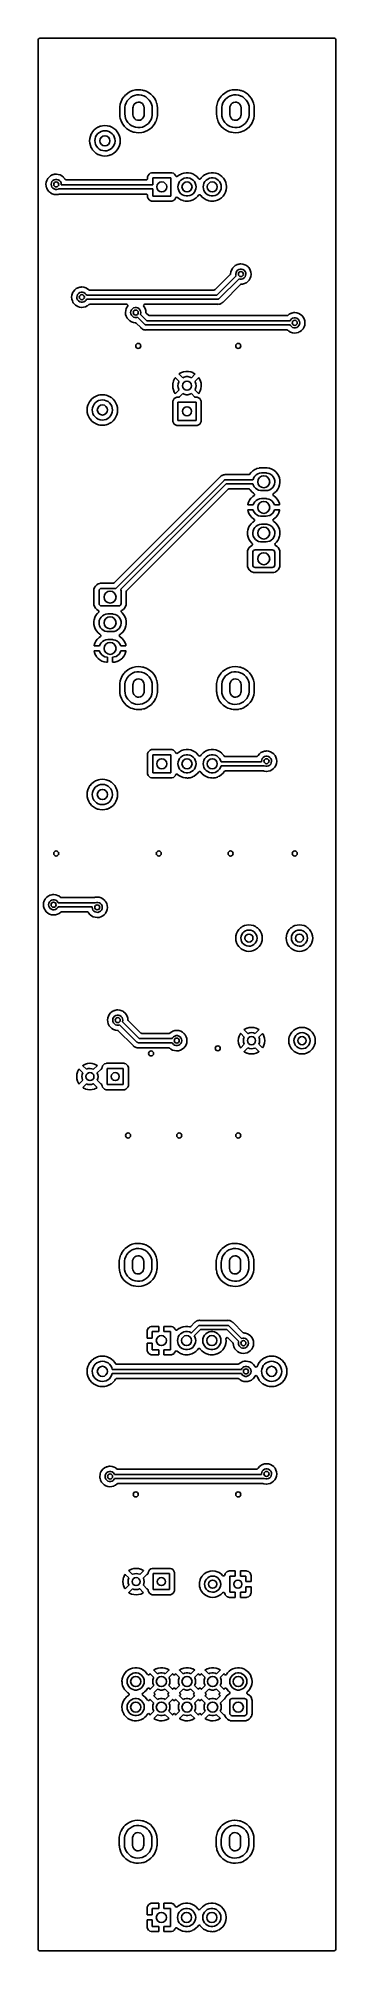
# Model space of a CAD drawing. Extents: x 87 to 116, y -228 to -39.
import ezdxf

# ---------------------------------------------------------------- set-up
doc = ezdxf.new("R2010")
doc.units = 0
doc.layers.add('BLACK', color=7, linetype='CONTINUOUS')

msp = doc.modelspace()

# ---------------------------------------------------------------- linework, layer by layer
at = {"layer": 'BLACK', "linetype": 'CONTINUOUS'}
for p, q in [((86.8685, -38.7345), (86.8885, -38.6664)), ((86.8685, -227.965), (86.8685, -38.7345)), ((86.8885, -38.6664), (86.9422, -38.6199)), ((86.9422, -38.6199), (86.9945, -38.6085)), ((86.9945, -38.6085), (116.206, -38.6085)), ((116.206, -38.6085), (116.274, -38.6285)), ((116.274, -38.6285), (116.32, -38.6822)), ((116.32, -38.6822), (116.331, -38.7345)), ((116.331, -38.7345), (116.331, -227.965)), ((94.9358, -45.3939), (94.9315, -45.4796)), ((94.9822, -45.1268), (94.9358, -45.3939)), ((95.0666, -44.8691), (94.9822, -45.1268)), ((95.1033, -44.7955), (95.0666, -44.8691)), ((95.1854, -44.6304), (95.1033, -44.7955)), ((95.1874, -44.6263), (95.1854, -44.6304)), ((95.1854, -44.6304), (95.1854, -44.6304)), ((95.342, -44.4035), (95.1874, -44.6263)), ((95.3992, -44.3422), (95.342, -44.4035)), ((95.5239, -44.2087), (95.3992, -44.3422)), ((95.44, -45.58), (95.446, -45.452)), ((95.446, -45.452), (95.487, -45.2257)), ((95.487, -45.2257), (95.5654, -45.0095)), ((95.5271, -44.2054), (95.5239, -44.2087)), ((95.7388, -44.036), (95.5271, -44.2054)), ((95.5654, -45.0095), (95.6792, -44.8097)), ((95.6792, -44.8097), (95.825, -44.6319)), ((95.9728, -43.899), (95.7388, -44.036)), ((95.825, -44.6319), (95.9987, -44.4811)), ((95.9771, -43.8973), (95.9728, -43.899)), ((96.2199, -43.7989), (95.9771, -43.8973)), ((95.9987, -44.4811), (96.1953, -44.3618)), ((96.1953, -44.3618), (96.4092, -44.2774)), ((96.2242, -43.7972), (96.2199, -43.7989)), ((96.2199, -43.7989), (96.2199, -43.7989)), ((96.3531, -43.7656), (96.2242, -43.7972)), ((96.25, -45.49), (96.2559, -45.4097)), ((96.2559, -45.4097), (96.2976, -45.2663)), ((96.2976, -45.2663), (96.3762, -45.1394)), ((96.4831, -43.7338), (96.3531, -43.7656)), ((96.3762, -45.1394), (96.4861, -45.0384)), ((96.4092, -44.2774), (96.6343, -44.2301)), ((96.4876, -43.7327), (96.4831, -43.7338)), ((96.4831, -43.7338), (96.4831, -43.7338)), ((96.4861, -45.0384), (96.6191, -44.9706)), ((96.7575, -43.707), (96.4876, -43.7327)), ((96.6191, -44.9706), (96.7655, -44.9411)), ((96.6343, -44.2301), (96.8641, -44.2215)), ((96.7621, -43.7072), (96.7575, -43.707)), ((97.0238, -43.7202), (96.7621, -43.7072)), ((96.7621, -43.7072), (96.7621, -43.7072)), ((96.7655, -44.9411), (96.9144, -44.952)), ((96.8641, -44.2215), (97.092, -44.2517)), ((96.9144, -44.952), (97.0548, -45.0026)), ((97.0283, -43.7205), (97.0238, -43.7202)), ((97.0238, -43.7202), (97.0238, -43.7202)), ((97.0328, -43.7213), (97.0283, -43.7205)), ((97.1963, -43.7536), (97.0328, -43.7213)), ((97.0328, -43.7213), (97.0328, -43.7213)), ((97.0548, -45.0026), (97.1765, -45.0891)), ((97.092, -44.2517), (97.3117, -44.3199)), ((97.1765, -45.0891), (97.2704, -45.2051)), ((97.2944, -43.7729), (97.1963, -43.7536)), ((97.2704, -45.2051), (97.3297, -45.3421)), ((97.368, -43.7989), (97.2944, -43.7729)), ((97.3117, -44.3199), (97.5167, -44.4241)), ((97.3297, -45.3421), (97.35, -45.49)), ((97.5457, -43.8617), (97.368, -43.7989)), ((97.5167, -44.4241), (97.7012, -44.5614)), ((97.5458, -43.8617), (97.5457, -43.8617)), ((97.5501, -43.8632), (97.5458, -43.8617)), ((97.79, -43.9895), (97.5501, -43.8632)), ((97.7012, -44.5614), (97.8599, -44.7278)), ((98.0093, -44.149), (97.79, -43.9895)), ((97.8599, -44.7278), (97.9883, -44.9186)), ((97.9883, -44.9186), (98.0828, -45.1283)), ((98.2032, -44.3386), (98.0093, -44.149)), ((98.0828, -45.1283), (98.1406, -45.3509)), ((98.1406, -45.3509), (98.16, -45.58)), ((98.3677, -44.5541), (98.2032, -44.3386)), ((98.4993, -44.7912), (98.3677, -44.5541)), ((98.5954, -45.0448), (98.4993, -44.7912)), ((98.5964, -45.0492), (98.5954, -45.0448)), ((98.6529, -45.3051), (98.5964, -45.0492)), ((98.5964, -45.0492), (98.5964, -45.0492)), ((98.6539, -45.3095), (98.6529, -45.3051)), ((98.6542, -45.3141), (98.6539, -45.3095)), ((98.6663, -45.4812), (98.6542, -45.3141)), ((104.536, -45.3939), (104.531, -45.4796)), ((104.582, -45.1268), (104.536, -45.3939)), ((104.667, -44.8691), (104.582, -45.1268)), ((104.703, -44.7955), (104.667, -44.8691)), ((104.785, -44.6304), (104.703, -44.7955)), ((104.787, -44.6263), (104.785, -44.6304)), ((104.785, -44.6304), (104.785, -44.6304)), ((104.942, -44.4035), (104.787, -44.6263)), ((104.999, -44.3422), (104.942, -44.4035)), ((105.124, -44.2087), (104.999, -44.3422)), ((105.04, -45.58), (105.046, -45.452)), ((105.046, -45.452), (105.087, -45.2257)), ((105.087, -45.2257), (105.165, -45.0095)), ((105.127, -44.2054), (105.124, -44.2087)), ((105.339, -44.036), (105.127, -44.2054)), ((105.165, -45.0095), (105.279, -44.8097)), ((105.279, -44.8097), (105.425, -44.6319)), ((105.573, -43.899), (105.339, -44.036)), ((105.425, -44.6319), (105.599, -44.4811)), ((105.577, -43.8973), (105.573, -43.899)), ((105.82, -43.7989), (105.577, -43.8973)), ((105.599, -44.4811), (105.795, -44.3618)), ((105.795, -44.3618), (106.009, -44.2774)), ((105.824, -43.7972), (105.82, -43.7989)), ((105.82, -43.7989), (105.82, -43.7989)), ((105.953, -43.7656), (105.824, -43.7972)), ((105.85, -45.49), (105.856, -45.4097)), ((105.856, -45.4097), (105.898, -45.2663)), ((105.898, -45.2663), (105.976, -45.1394)), ((106.083, -43.7338), (105.953, -43.7656)), ((105.976, -45.1394), (106.086, -45.0384)), ((106.009, -44.2774), (106.234, -44.2301)), ((106.088, -43.7327), (106.083, -43.7338)), ((106.083, -43.7338), (106.083, -43.7338)), ((106.086, -45.0384), (106.219, -44.9706)), ((106.357, -43.707), (106.088, -43.7327)), ((106.219, -44.9706), (106.365, -44.9411)), ((106.234, -44.2301), (106.464, -44.2215)), ((106.362, -43.7072), (106.357, -43.707)), ((106.624, -43.7202), (106.362, -43.7072)), ((106.362, -43.7072), (106.362, -43.7072)), ((106.365, -44.9411), (106.514, -44.952)), ((106.464, -44.2215), (106.692, -44.2517)), ((106.514, -44.952), (106.655, -45.0026)), ((106.628, -43.7205), (106.624, -43.7202)), ((106.624, -43.7202), (106.624, -43.7202)), ((106.633, -43.7213), (106.628, -43.7205)), ((106.796, -43.7536), (106.633, -43.7213)), ((106.633, -43.7213), (106.633, -43.7213)), ((106.655, -45.0026), (106.777, -45.0891)), ((106.692, -44.2517), (106.912, -44.3199)), ((106.777, -45.0891), (106.87, -45.2051)), ((106.894, -43.7729), (106.796, -43.7536)), ((106.87, -45.2051), (106.93, -45.3421)), ((106.968, -43.7989), (106.894, -43.7729)), ((106.912, -44.3199), (107.117, -44.4241)), ((106.93, -45.3421), (106.95, -45.49)), ((107.146, -43.8617), (106.968, -43.7989)), ((107.117, -44.4241), (107.301, -44.5614)), ((107.15, -43.8632), (107.146, -43.8617)), ((107.146, -43.8617), (107.146, -43.8617)), ((107.39, -43.9895), (107.15, -43.8632)), ((107.301, -44.5614), (107.46, -44.7278)), ((107.609, -44.149), (107.39, -43.9895)), ((107.46, -44.7278), (107.588, -44.9186)), ((107.588, -44.9186), (107.683, -45.1283)), ((107.803, -44.3386), (107.609, -44.149)), ((107.683, -45.1283), (107.741, -45.3509)), ((107.741, -45.3509), (107.76, -45.58)), ((107.968, -44.5541), (107.803, -44.3386)), ((108.099, -44.7912), (107.968, -44.5541)), ((108.195, -45.0448), (108.099, -44.7912)), ((108.196, -45.0492), (108.195, -45.0448)), ((108.253, -45.3051), (108.196, -45.0492)), ((108.196, -45.0492), (108.196, -45.0492)), ((108.254, -45.3095), (108.253, -45.3051)), ((108.254, -45.3141), (108.254, -45.3095)), ((108.266, -45.4812), (108.254, -45.3141)), ((92.9998, -47.3308), (92.7896, -47.4179)), ((93.0044, -47.3289), (92.9998, -47.3308)), ((92.9998, -47.3308), (92.9998, -47.3308)), ((93.0846, -47.3096), (93.0044, -47.3289)), ((93.2305, -47.2746), (93.0846, -47.3096)), ((93.2353, -47.2735), (93.2305, -47.2746)), ((93.2305, -47.2746), (93.2305, -47.2746)), ((93.472, -47.2548), (93.2353, -47.2735)), ((93.7087, -47.2735), (93.472, -47.2548)), ((93.7135, -47.2746), (93.7087, -47.2735)), ((93.8594, -47.3096), (93.7135, -47.2746)), ((93.7135, -47.2746), (93.7135, -47.2746)), ((93.9396, -47.3289), (93.8594, -47.3096)), ((93.9442, -47.3308), (93.9396, -47.3289)), ((94.1544, -47.4179), (93.9442, -47.3308)), ((93.9442, -47.3308), (93.9442, -47.3308)), ((94.9315, -45.4796), (94.9315, -46.1689)), ((94.9315, -46.1689), (94.9317, -46.1712)), ((94.9317, -46.1712), (94.9317, -46.1712)), ((94.9317, -46.1712), (94.9397, -46.2822)), ((94.9397, -46.2822), (94.9461, -46.3705)), ((94.9461, -46.3705), (94.9471, -46.3749)), ((94.9471, -46.3749), (94.9471, -46.3749)), ((94.9471, -46.3749), (94.9865, -46.5532)), ((94.9865, -46.5532), (95.0046, -46.6352)), ((95.0046, -46.6352), (95.1007, -46.8888)), ((95.1007, -46.8888), (95.2323, -47.1259)), ((95.2323, -47.1259), (95.3968, -47.3414)), ((95.3968, -47.3414), (95.5907, -47.531)), ((95.44, -46.1), (95.44, -45.58)), ((95.4594, -46.3291), (95.44, -46.1)), ((95.5172, -46.5517), (95.4594, -46.3291)), ((95.6117, -46.7614), (95.5172, -46.5517)), ((95.7401, -46.9522), (95.6117, -46.7614)), ((95.8988, -47.1186), (95.7401, -46.9522)), ((96.0833, -47.2559), (95.8988, -47.1186)), ((96.2883, -47.3601), (96.0833, -47.2559)), ((96.25, -46.19), (96.25, -45.49)), ((96.2703, -46.3379), (96.25, -46.19)), ((96.3295, -46.4749), (96.2703, -46.3379)), ((96.508, -47.4283), (96.2883, -47.3601)), ((96.4235, -46.5909), (96.3295, -46.4749)), ((96.5452, -46.6774), (96.4235, -46.5909)), ((96.6856, -46.728), (96.5452, -46.6774)), ((96.8345, -46.7389), (96.6856, -46.728)), ((96.9809, -46.7094), (96.8345, -46.7389)), ((97.1139, -46.6416), (96.9809, -46.7094)), ((97.2238, -46.5406), (97.1139, -46.6416)), ((97.4047, -47.3182), (97.1908, -47.4026)), ((97.3024, -46.4137), (97.2238, -46.5406)), ((97.3441, -46.2703), (97.3024, -46.4137)), ((97.35, -46.19), (97.3441, -46.2703)), ((97.35, -45.49), (97.35, -46.19)), ((97.6013, -47.1989), (97.4047, -47.3182)), ((97.775, -47.0481), (97.6013, -47.1989)), ((97.9208, -46.8703), (97.775, -47.0481)), ((98.0346, -46.6705), (97.9208, -46.8703)), ((98.113, -46.4543), (98.0346, -46.6705)), ((98.0768, -47.4705), (98.2549, -47.2798)), ((98.154, -46.228), (98.113, -46.4543)), ((98.16, -46.1), (98.154, -46.228)), ((98.16, -45.58), (98.16, -46.1)), ((98.2549, -47.2798), (98.258, -47.2765)), ((98.2549, -47.2798), (98.2549, -47.2798)), ((98.258, -47.2765), (98.4126, -47.0537)), ((98.4126, -47.0537), (98.4946, -46.8888)), ((98.4946, -46.8888), (98.5313, -46.815)), ((98.5313, -46.815), (98.5334, -46.8109)), ((98.5313, -46.815), (98.5313, -46.815)), ((98.5334, -46.8109), (98.6178, -46.5532)), ((98.6178, -46.5532), (98.6642, -46.2861)), ((98.6642, -46.2861), (98.6685, -46.2004)), ((98.6685, -45.5111), (98.6663, -45.4812)), ((98.6685, -46.2004), (98.6685, -45.5111)), ((104.531, -45.4796), (104.531, -46.1689)), ((104.531, -46.1689), (104.532, -46.1712)), ((104.532, -46.1712), (104.54, -46.2822)), ((104.532, -46.1712), (104.532, -46.1712)), ((104.54, -46.2822), (104.546, -46.3705)), ((104.546, -46.3705), (104.547, -46.3749)), ((104.547, -46.3749), (104.547, -46.3749)), ((104.547, -46.3749), (104.586, -46.5532)), ((104.586, -46.5532), (104.605, -46.6352)), ((104.605, -46.6352), (104.701, -46.8888)), ((104.701, -46.8888), (104.832, -47.1259)), ((104.832, -47.1259), (104.997, -47.3414)), ((104.997, -47.3414), (105.191, -47.531)), ((105.04, -46.1), (105.04, -45.58)), ((105.059, -46.3291), (105.04, -46.1)), ((105.117, -46.5517), (105.059, -46.3291)), ((105.212, -46.7614), (105.117, -46.5517)), ((105.34, -46.9522), (105.212, -46.7614)), ((105.499, -47.1186), (105.34, -46.9522)), ((105.683, -47.2559), (105.499, -47.1186)), ((105.888, -47.3601), (105.683, -47.2559)), ((105.85, -46.19), (105.85, -45.49)), ((105.87, -46.3379), (105.85, -46.19)), ((105.93, -46.4749), (105.87, -46.3379)), ((106.108, -47.4283), (105.888, -47.3601)), ((106.023, -46.5909), (105.93, -46.4749)), ((106.145, -46.6774), (106.023, -46.5909)), ((106.286, -46.728), (106.145, -46.6774)), ((106.435, -46.7389), (106.286, -46.728)), ((106.581, -46.7094), (106.435, -46.7389)), ((106.714, -46.6416), (106.581, -46.7094)), ((106.824, -46.5406), (106.714, -46.6416)), ((107.005, -47.3182), (106.791, -47.4026)), ((106.902, -46.4137), (106.824, -46.5406)), ((106.944, -46.2703), (106.902, -46.4137)), ((106.95, -46.19), (106.944, -46.2703)), ((106.95, -45.49), (106.95, -46.19)), ((107.201, -47.1989), (107.005, -47.3182)), ((107.375, -47.0481), (107.201, -47.1989)), ((107.521, -46.8703), (107.375, -47.0481)), ((107.635, -46.6705), (107.521, -46.8703)), ((107.713, -46.4543), (107.635, -46.6705)), ((107.677, -47.4705), (107.855, -47.2798)), ((107.754, -46.228), (107.713, -46.4543)), ((107.76, -46.1), (107.754, -46.228)), ((107.76, -45.58), (107.76, -46.1)), ((107.855, -47.2798), (107.858, -47.2765)), ((107.855, -47.2798), (107.855, -47.2798)), ((107.858, -47.2765), (108.013, -47.0537)), ((108.013, -47.0537), (108.095, -46.8888)), ((108.095, -46.8888), (108.131, -46.815)), ((108.131, -46.815), (108.133, -46.8109)), ((108.131, -46.815), (108.131, -46.815)), ((108.133, -46.8109), (108.218, -46.5532)), ((108.218, -46.5532), (108.264, -46.2861)), ((108.264, -46.2861), (108.268, -46.2004)), ((108.268, -45.5111), (108.266, -45.4812)), ((108.268, -46.2004), (108.268, -45.5111)), ((91.9775, -48.5313), (91.9588, -48.768)), ((91.9588, -48.768), (91.9775, -49.0047)), ((92.0329, -48.3004), (91.9775, -48.5313)), ((91.9775, -49.0047), (92.0329, -49.2356)), ((92.1238, -48.081), (92.0329, -48.3004)), ((92.0329, -49.2356), (92.1238, -49.455)), ((92.1263, -48.0768), (92.1238, -48.081)), ((92.2452, -47.8828), (92.1263, -48.0768)), ((92.2478, -47.8786), (92.2452, -47.8828)), ((92.2452, -47.8828), (92.2452, -47.8828)), ((92.402, -47.698), (92.2478, -47.8786)), ((92.5826, -47.5438), (92.402, -47.698)), ((92.4721, -48.754), (92.4939, -48.5601)), ((92.4884, -48.9485), (92.4721, -48.754)), ((92.5422, -49.1361), (92.4884, -48.9485)), ((92.4939, -48.5601), (92.5529, -48.3741)), ((92.6314, -49.3097), (92.5422, -49.1361)), ((92.5529, -48.3741), (92.6469, -48.203)), ((92.5868, -47.5412), (92.5826, -47.5438)), ((92.7808, -47.4223), (92.5868, -47.5412)), ((92.5868, -47.5412), (92.5868, -47.5412)), ((92.6469, -48.203), (92.7723, -48.0535)), ((92.7723, -48.0535), (92.9244, -47.9312)), ((92.785, -47.4198), (92.7808, -47.4223)), ((92.7896, -47.4179), (92.785, -47.4198)), ((92.7896, -47.4179), (92.7896, -47.4179)), ((92.9244, -47.9312), (93.0974, -47.8408)), ((93.0974, -47.8408), (93.2846, -47.7857)), ((93.2846, -47.7857), (93.479, -47.768)), ((93.479, -47.768), (93.6731, -47.7884)), ((93.6731, -47.7884), (93.8595, -47.8461)), ((93.8595, -47.8461), (94.0312, -47.939)), ((94.0312, -47.939), (94.1816, -48.0634)), ((94.159, -47.4198), (94.1544, -47.4179)), ((94.1544, -47.4179), (94.1544, -47.4179)), ((94.1632, -47.4223), (94.159, -47.4198)), ((94.3572, -47.5412), (94.1632, -47.4223)), ((94.1816, -48.0634), (94.3049, -48.2146)), ((94.3855, -49.1747), (94.2891, -49.3444)), ((94.3049, -48.2146), (94.3965, -48.3869)), ((94.3614, -47.5438), (94.3572, -47.5412)), ((94.3572, -47.5412), (94.3572, -47.5412)), ((94.542, -47.698), (94.3614, -47.5438)), ((94.4471, -48.9895), (94.3855, -49.1747)), ((94.3965, -48.3869), (94.453, -48.5738)), ((94.4716, -48.7959), (94.4471, -48.9895)), ((94.453, -48.5738), (94.472, -48.768)), ((94.472, -48.768), (94.4716, -48.7959)), ((94.6962, -47.8786), (94.542, -47.698)), ((94.6988, -47.8828), (94.6962, -47.8786)), ((94.8177, -48.0768), (94.6988, -47.8828)), ((94.6988, -47.8828), (94.6988, -47.8828)), ((94.8202, -48.081), (94.8177, -48.0768)), ((94.9111, -48.3004), (94.8202, -48.081)), ((94.8202, -49.455), (94.9111, -49.2356)), ((94.9665, -48.5313), (94.9111, -48.3004)), ((94.9111, -49.2356), (94.9665, -49.0047)), ((94.9852, -48.768), (94.9665, -48.5313)), ((94.9665, -49.0047), (94.9852, -48.768)), ((95.5907, -47.531), (95.5944, -47.5337)), ((95.5944, -47.5337), (95.5944, -47.5337)), ((95.5944, -47.5337), (95.6128, -47.547)), ((95.6128, -47.547), (95.81, -47.6905)), ((95.81, -47.6905), (96.0499, -47.8168)), ((96.0499, -47.8168), (96.0542, -47.8183)), ((96.0542, -47.8183), (96.0543, -47.8183)), ((96.0543, -47.8183), (96.1871, -47.8652)), ((96.1871, -47.8652), (96.3056, -47.9071)), ((96.3056, -47.9071), (96.4037, -47.9264)), ((96.4037, -47.9264), (96.5672, -47.9587)), ((96.7359, -47.4585), (96.508, -47.4283)), ((96.5672, -47.9587), (96.5672, -47.9587)), ((96.5672, -47.9587), (96.5717, -47.9595)), ((96.5717, -47.9595), (96.5762, -47.9598)), ((96.5762, -47.9598), (96.5762, -47.9598)), ((96.5762, -47.9598), (96.8379, -47.9728)), ((96.9657, -47.4499), (96.7359, -47.4585)), ((96.8379, -47.9728), (96.8379, -47.9728)), ((96.8379, -47.9728), (96.8425, -47.973)), ((96.8425, -47.973), (97.1124, -47.9473)), ((97.1908, -47.4026), (96.9657, -47.4499)), ((97.1124, -47.9473), (97.1169, -47.9462)), ((97.1169, -47.9462), (97.2766, -47.9071)), ((97.1169, -47.9462), (97.1169, -47.9462)), ((97.2766, -47.9071), (97.3758, -47.8828)), ((97.3758, -47.8828), (97.535, -47.8183)), ((97.535, -47.8183), (97.6229, -47.7827)), ((97.6229, -47.7827), (97.6272, -47.781)), ((97.6229, -47.7827), (97.6229, -47.7827)), ((97.6272, -47.781), (97.8612, -47.644)), ((97.8612, -47.644), (98.0729, -47.4746)), ((98.0729, -47.4746), (98.0768, -47.4705)), ((105.191, -47.531), (105.194, -47.5337)), ((105.194, -47.5337), (105.194, -47.5337)), ((105.194, -47.5337), (105.213, -47.547)), ((105.213, -47.547), (105.41, -47.6905)), ((105.41, -47.6905), (105.65, -47.8168)), ((105.65, -47.8168), (105.654, -47.8183)), ((105.654, -47.8183), (105.654, -47.8183)), ((105.654, -47.8183), (105.787, -47.8652)), ((105.787, -47.8652), (105.906, -47.9071)), ((105.906, -47.9071), (106.004, -47.9264)), ((106.004, -47.9264), (106.167, -47.9587)), ((106.336, -47.4585), (106.108, -47.4283)), ((106.167, -47.9587), (106.167, -47.9587)), ((106.167, -47.9587), (106.172, -47.9595)), ((106.172, -47.9595), (106.176, -47.9598)), ((106.176, -47.9598), (106.176, -47.9598)), ((106.176, -47.9598), (106.438, -47.9728)), ((106.566, -47.4499), (106.336, -47.4585)), ((106.438, -47.9728), (106.438, -47.9728)), ((106.438, -47.9728), (106.443, -47.973)), ((106.443, -47.973), (106.712, -47.9473)), ((106.791, -47.4026), (106.566, -47.4499)), ((106.712, -47.9473), (106.717, -47.9462)), ((106.717, -47.9462), (106.877, -47.9071)), ((106.717, -47.9462), (106.717, -47.9462)), ((106.877, -47.9071), (106.976, -47.8828)), ((106.976, -47.8828), (107.135, -47.8183)), ((107.135, -47.8183), (107.223, -47.7827)), ((107.223, -47.7827), (107.227, -47.781)), ((107.223, -47.7827), (107.223, -47.7827)), ((107.227, -47.781), (107.461, -47.644)), ((107.461, -47.644), (107.673, -47.4746)), ((107.673, -47.4746), (107.677, -47.4705)), ((92.1238, -49.455), (92.1263, -49.4592)), ((92.1263, -49.4592), (92.2452, -49.6532)), ((92.2452, -49.6532), (92.2452, -49.6532)), ((92.2452, -49.6532), (92.2478, -49.6574)), ((92.2478, -49.6574), (92.402, -49.838)), ((92.402, -49.838), (92.5826, -49.9922)), ((92.5826, -49.9922), (92.5868, -49.9948)), ((92.5868, -49.9948), (92.5868, -49.9948)), ((92.5868, -49.9948), (92.7808, -50.1137)), ((92.7527, -49.4627), (92.6314, -49.3097)), ((92.9013, -49.5891), (92.7527, -49.4627)), ((92.7808, -50.1137), (92.785, -50.1162)), ((92.785, -50.1162), (92.7896, -50.1181)), ((92.7896, -50.1181), (92.7896, -50.1181)), ((92.7896, -50.1181), (92.9998, -50.2052)), ((93.0717, -49.6844), (92.9013, -49.5891)), ((92.9998, -50.2052), (93.0044, -50.2071)), ((93.0044, -50.2071), (93.0846, -50.2264)), ((93.2573, -49.7447), (93.0717, -49.6844)), ((93.0846, -50.2264), (93.2305, -50.2614)), ((93.2305, -50.2614), (93.2305, -50.2614)), ((93.2305, -50.2614), (93.2353, -50.2625)), ((93.2353, -50.2625), (93.472, -50.2812)), ((93.4511, -49.7678), (93.2573, -49.7447)), ((93.6456, -49.7528), (93.4511, -49.7678)), ((93.472, -50.2812), (93.7087, -50.2625)), ((93.8336, -49.7003), (93.6456, -49.7528)), ((93.7087, -50.2625), (93.7135, -50.2614)), ((93.7135, -50.2614), (93.8594, -50.2264)), ((93.7135, -50.2614), (93.7135, -50.2614)), ((94.0078, -49.6123), (93.8336, -49.7003)), ((93.8594, -50.2264), (93.9396, -50.2071)), ((93.9396, -50.2071), (93.9442, -50.2052)), ((93.9442, -50.2052), (94.1544, -50.1181)), ((94.1616, -49.4922), (94.0078, -49.6123)), ((94.1544, -50.1181), (94.159, -50.1162)), ((94.1544, -50.1181), (94.1544, -50.1181)), ((94.159, -50.1162), (94.1632, -50.1137)), ((94.2891, -49.3444), (94.1616, -49.4922)), ((94.1632, -50.1137), (94.3572, -49.9948)), ((94.3572, -49.9948), (94.3614, -49.9922)), ((94.3572, -49.9948), (94.3572, -49.9948)), ((94.3614, -49.9922), (94.542, -49.838)), ((94.542, -49.838), (94.6962, -49.6574)), ((94.6962, -49.6574), (94.6988, -49.6532)), ((94.6988, -49.6532), (94.8177, -49.4592)), ((94.6988, -49.6532), (94.6988, -49.6532)), ((94.8177, -49.4592), (94.8202, -49.455)), ((87.6548, -52.8753), (87.6327, -53.0719)), ((87.7146, -52.6868), (87.6548, -52.8753)), ((87.745, -52.6315), (87.7146, -52.6868)), ((87.8069, -52.5189), (87.745, -52.6315)), ((87.8098, -52.5135), (87.8069, -52.5189)), ((87.8069, -52.5189), (87.8069, -52.5189)), ((87.937, -52.362), (87.8098, -52.5135)), ((88.0911, -52.238), (87.937, -52.362)), ((88.1904, -52.1861), (88.0911, -52.238)), ((88.146, -53.0799), (88.1678, -52.9398)), ((88.1678, -52.9398), (88.2281, -52.8115)), ((88.2609, -52.1493), (88.1904, -52.1861)), ((88.2281, -52.8115), (88.3219, -52.7052)), ((88.2664, -52.1464), (88.2609, -52.1493)), ((88.2609, -52.1493), (88.2609, -52.1493)), ((88.3451, -52.1232), (88.2664, -52.1464)), ((88.3219, -52.7052), (88.4418, -52.6296)), ((88.4502, -52.0923), (88.3451, -52.1232)), ((88.4418, -52.6296), (88.5781, -52.5906)), ((88.4561, -52.0906), (88.4502, -52.0923)), ((88.4502, -52.0923), (88.4502, -52.0923)), ((88.4622, -52.09), (88.4561, -52.0906)), ((88.4623, -52.09), (88.4622, -52.09)), ((88.5706, -52.0802), (88.4623, -52.09)), ((88.6531, -52.0726), (88.5706, -52.0802)), ((88.5781, -52.5906), (88.7199, -52.5915)), ((88.6592, -52.0733), (88.6531, -52.0726)), ((88.8436, -52.0927), (88.6592, -52.0733)), ((88.6592, -52.0733), (88.6592, -52.0733)), ((88.7199, -52.5915), (88.8557, -52.6321)), ((88.8498, -52.0933), (88.8436, -52.0927)), ((88.8436, -52.0927), (88.8436, -52.0927)), ((89.0387, -52.1518), (88.8498, -52.0933)), ((88.8557, -52.6321), (88.9747, -52.7092)), ((88.9747, -52.7092), (89.0672, -52.8166)), ((89.2127, -52.2459), (89.0387, -52.1518)), ((89.0672, -52.8166), (89.1259, -52.9457)), ((89.1259, -52.9457), (89.146, -53.086)), ((89.2174, -52.2498), (89.2127, -52.2459)), ((89.3587, -52.3667), (89.2174, -52.2498)), ((89.2174, -52.2498), (89.2174, -52.2498)), ((89.3651, -52.3719), (89.3587, -52.3667)), ((89.369, -52.3767), (89.3651, -52.3719)), ((89.3813, -52.3919), (89.369, -52.3767)), ((89.369, -52.3767), (89.369, -52.3767)), ((89.4901, -52.5252), (89.3813, -52.3919)), ((89.493, -52.5306), (89.4901, -52.5252)), ((89.511, -52.5647), (89.493, -52.5306)), ((89.5542, -52.6115), (89.511, -52.5647)), ((89.6223, -52.6315), (89.5542, -52.6115)), ((97.5655, -52.6315), (89.6223, -52.6315)), ((97.6178, -52.6201), (97.5655, -52.6315)), ((97.6715, -52.5736), (97.6178, -52.6201)), ((97.6915, -52.5055), (97.6715, -52.5736)), ((97.6983, -52.3297), (97.6915, -52.3919)), ((97.6915, -52.3919), (97.6915, -52.5055)), ((97.7494, -52.1933), (97.6983, -52.3297)), ((97.8367, -52.0767), (97.7494, -52.1933)), ((97.9533, -51.9894), (97.8367, -52.0767)), ((98.0897, -51.9383), (97.9533, -51.9894)), ((98.1519, -51.9315), (98.0897, -51.9383)), ((100.048, -51.9315), (98.1519, -51.9315)), ((98.2, -53.14), (98.2, -52.44)), ((98.2, -52.44), (100, -52.44)), ((100, -52.44), (100, -54.24)), ((100.11, -51.9383), (100.048, -51.9315)), ((100.247, -51.9894), (100.11, -51.9383)), ((100.363, -52.0767), (100.247, -51.9894)), ((100.451, -52.1933), (100.363, -52.0767)), ((100.454, -52.2017), (100.451, -52.1933)), ((100.464, -52.2299), (100.454, -52.2017)), ((100.454, -52.2017), (100.454, -52.2017)), ((100.477, -52.255), (100.464, -52.2299)), ((100.531, -52.3009), (100.477, -52.255)), ((100.602, -52.3101), (100.531, -52.3009)), ((100.661, -52.2822), (100.602, -52.3101)), ((100.662, -52.2831), (100.661, -52.2822)), ((100.843, -52.1472), (100.662, -52.2831)), ((100.72, -53.1529), (100.778, -52.9739)), ((100.778, -52.9739), (100.872, -52.811)), ((100.847, -52.1441), (100.843, -52.1472)), ((100.843, -52.1472), (100.843, -52.1472)), ((100.944, -52.0933), (100.847, -52.1441)), ((100.872, -52.811), (100.998, -52.6712)), ((101.048, -52.0395), (100.944, -52.0933)), ((100.998, -52.6712), (101.15, -52.5606)), ((101.052, -52.0371), (101.048, -52.0395)), ((101.048, -52.0395), (101.048, -52.0395)), ((101.272, -51.9651), (101.052, -52.0371)), ((101.15, -52.5606), (101.322, -52.484)), ((101.501, -51.9301), (101.272, -51.9651)), ((101.322, -52.484), (101.506, -52.4449)), ((101.507, -51.9302), (101.501, -51.9301)), ((101.506, -52.4449), (101.694, -52.4449)), ((101.66, -51.9321), (101.507, -51.9302)), ((101.507, -51.9302), (101.507, -51.9302)), ((101.733, -51.9329), (101.66, -51.9321)), ((101.694, -52.4449), (101.878, -52.484)), ((101.738, -51.9338), (101.733, -51.9329)), ((101.738, -51.9339), (101.738, -51.9338)), ((101.956, -51.9727), (101.738, -51.9339)), ((101.878, -52.484), (102.05, -52.5606)), ((101.961, -51.9736), (101.956, -51.9727)), ((101.956, -51.9727), (101.956, -51.9727)), ((101.966, -51.9753), (101.961, -51.9736)), ((102.174, -52.0491), (101.966, -51.9753)), ((101.966, -51.9753), (101.966, -51.9753)), ((102.05, -52.5606), (102.202, -52.6712)), ((102.174, -52.0492), (102.174, -52.0491)), ((102.179, -52.0509), (102.174, -52.0492)), ((102.184, -52.0534), (102.179, -52.0509)), ((102.378, -52.1603), (102.184, -52.0534)), ((102.184, -52.0534), (102.184, -52.0534)), ((102.202, -52.6712), (102.328, -52.811)), ((102.328, -52.811), (102.422, -52.9739)), ((102.382, -52.1628), (102.378, -52.1603)), ((102.378, -52.1603), (102.378, -52.1603)), ((102.386, -52.166), (102.382, -52.1628)), ((102.56, -52.3032), (102.386, -52.166)), ((102.386, -52.166), (102.386, -52.166)), ((102.422, -52.9739), (102.48, -53.1529)), ((102.564, -52.3064), (102.56, -52.3032)), ((102.56, -52.3032), (102.56, -52.3032)), ((102.72, -52.4777), (102.564, -52.3064)), ((102.723, -52.482), (102.72, -52.4777)), ((102.745, -52.5166), (102.723, -52.482)), ((102.723, -52.482), (102.723, -52.482)), ((102.766, -52.5411), (102.745, -52.5166)), ((102.829, -52.5723), (102.766, -52.5411)), ((102.9, -52.5642), (102.829, -52.5723)), ((102.955, -52.5192), (102.9, -52.5642)), ((103.002, -52.4506), (102.955, -52.5192)), ((103.162, -52.2831), (103.002, -52.4506)), ((103.215, -52.2429), (103.162, -52.2831)), ((103.343, -52.1472), (103.215, -52.2429)), ((103.22, -53.1529), (103.278, -52.9739)), ((103.278, -52.9739), (103.372, -52.811)), ((103.347, -52.1441), (103.343, -52.1472)), ((103.343, -52.1472), (103.343, -52.1472)), ((103.444, -52.0933), (103.347, -52.1441)), ((103.372, -52.811), (103.498, -52.6712)), ((103.548, -52.0395), (103.444, -52.0933)), ((103.498, -52.6712), (103.65, -52.5606)), ((103.552, -52.0371), (103.548, -52.0395)), ((103.548, -52.0395), (103.548, -52.0395)), ((103.772, -51.9651), (103.552, -52.0371)), ((103.65, -52.5606), (103.822, -52.484)), ((104.001, -51.9301), (103.772, -51.9651)), ((103.822, -52.484), (104.006, -52.4449)), ((104.007, -51.9302), (104.001, -51.9301)), ((104.006, -52.4449), (104.194, -52.4449)), ((104.16, -51.9321), (104.007, -51.9302)), ((104.007, -51.9302), (104.007, -51.9302)), ((104.233, -51.9329), (104.16, -51.9321)), ((104.194, -52.4449), (104.378, -52.484)), ((104.238, -51.9338), (104.233, -51.9329)), ((104.238, -51.9339), (104.238, -51.9338)), ((104.456, -51.9727), (104.238, -51.9339)), ((104.378, -52.484), (104.55, -52.5606)), ((104.461, -51.9736), (104.456, -51.9727)), ((104.456, -51.9727), (104.456, -51.9727)), ((104.466, -51.9753), (104.461, -51.9736)), ((104.674, -52.0491), (104.466, -51.9753)), ((104.466, -51.9753), (104.466, -51.9753)), ((104.55, -52.5606), (104.702, -52.6712)), ((104.674, -52.0492), (104.674, -52.0491)), ((104.679, -52.0509), (104.674, -52.0492)), ((104.684, -52.0534), (104.679, -52.0509)), ((104.878, -52.1603), (104.684, -52.0534)), ((104.684, -52.0534), (104.684, -52.0534)), ((104.702, -52.6712), (104.828, -52.811)), ((104.828, -52.811), (104.922, -52.9739)), ((104.882, -52.1628), (104.878, -52.1603)), ((104.878, -52.1603), (104.878, -52.1603)), ((104.886, -52.166), (104.882, -52.1628)), ((105.06, -52.3032), (104.886, -52.166)), ((104.886, -52.166), (104.886, -52.166)), ((104.922, -52.9739), (104.98, -53.1529)), ((105.064, -52.3064), (105.06, -52.3032)), ((105.06, -52.3032), (105.06, -52.3032)), ((105.22, -52.4777), (105.064, -52.3064)), ((105.346, -52.6721), (105.22, -52.4777)), ((105.438, -52.8845), (105.346, -52.6721)), ((105.494, -53.1092), (105.438, -52.8845)), ((87.6327, -53.0719), (87.6493, -53.2689)), ((87.6493, -53.2689), (87.651, -53.2749)), ((87.651, -53.2749), (87.6904, -53.4124)), ((87.6904, -53.4124), (87.7038, -53.459)), ((87.7038, -53.459), (87.7942, -53.635)), ((87.7942, -53.635), (87.917, -53.79)), ((87.917, -53.79), (87.9217, -53.7939)), ((87.9217, -53.7939), (87.9217, -53.7939)), ((87.9217, -53.7939), (88.0051, -53.8649)), ((88.0051, -53.8649), (88.0677, -53.9181)), ((88.0677, -53.9181), (88.2403, -54.0146)), ((88.1644, -53.2205), (88.146, -53.0799)), ((88.2215, -53.3502), (88.1644, -53.2205)), ((88.3127, -53.4587), (88.2215, -53.3502)), ((88.2403, -54.0146), (88.4284, -54.0757)), ((88.4307, -53.5373), (88.3127, -53.4587)), ((88.4284, -54.0757), (88.6248, -54.0992)), ((88.5661, -53.5796), (88.4307, -53.5373)), ((88.7078, -53.5822), (88.5661, -53.5796)), ((88.6248, -54.0992), (88.6309, -54.0987)), ((88.6309, -54.0987), (88.8158, -54.0845)), ((88.6309, -54.0987), (88.6309, -54.0987)), ((88.8446, -53.5449), (88.7078, -53.5822)), ((88.8158, -54.0845), (88.822, -54.084)), ((88.8158, -54.0845), (88.8158, -54.0845)), ((88.822, -54.084), (88.8279, -54.0823)), ((88.8279, -54.0823), (88.9324, -54.0531)), ((88.8279, -54.0823), (88.8279, -54.0823)), ((88.8651, -53.5323), (88.8446, -53.5449)), ((88.8671, -53.5325), (88.8651, -53.5323)), ((88.8997, -53.54), (88.8671, -53.5325)), ((98.2, -53.54), (88.8997, -53.54)), ((88.9324, -54.0531), (88.9663, -54.0485)), ((88.9663, -54.0485), (97.5655, -54.0485)), ((89.1459, -53.0982), (89.1388, -53.14)), ((89.1388, -53.14), (98.2, -53.14)), ((89.146, -53.086), (89.1459, -53.0982)), ((97.5655, -54.0485), (97.6336, -54.0685)), ((97.6336, -54.0685), (97.6801, -54.1222)), ((97.6801, -54.1222), (97.6915, -54.1745)), ((97.6915, -54.1745), (97.6915, -54.2881)), ((97.6915, -54.2881), (97.6983, -54.3503)), ((97.6983, -54.3503), (97.7494, -54.4867)), ((97.7494, -54.4867), (97.8367, -54.6033)), ((97.8367, -54.6033), (97.9533, -54.6906)), ((97.9533, -54.6906), (98.0897, -54.7417)), ((98.0897, -54.7417), (98.1519, -54.7485)), ((98.1519, -54.7485), (100.048, -54.7485)), ((98.2, -54.24), (98.2, -53.54)), ((100, -54.24), (98.2, -54.24)), ((100.048, -54.7485), (100.11, -54.7417)), ((100.11, -54.7417), (100.247, -54.6906)), ((100.247, -54.6906), (100.363, -54.6033)), ((100.363, -54.6033), (100.451, -54.4867)), ((100.451, -54.4867), (100.466, -54.4465)), ((100.466, -54.4465), (100.508, -54.3897)), ((100.508, -54.3897), (100.575, -54.365)), ((100.575, -54.365), (100.644, -54.3802)), ((100.644, -54.3802), (100.664, -54.3938)), ((100.664, -54.3938), (100.789, -54.4977)), ((100.7, -53.34), (100.72, -53.1529)), ((100.72, -53.5271), (100.7, -53.34)), ((100.778, -53.7061), (100.72, -53.5271)), ((100.872, -53.869), (100.778, -53.7061)), ((100.789, -54.4977), (100.989, -54.6146)), ((100.998, -54.0088), (100.872, -53.869)), ((100.989, -54.6146), (101.206, -54.6972)), ((101.15, -54.1194), (100.998, -54.0088)), ((101.322, -54.196), (101.15, -54.1194)), ((101.206, -54.6972), (101.211, -54.6982)), ((101.211, -54.6982), (101.211, -54.6982)), ((101.211, -54.6982), (101.264, -54.709)), ((101.264, -54.709), (101.433, -54.7434)), ((101.506, -54.2351), (101.322, -54.196)), ((101.433, -54.7434), (101.562, -54.7481)), ((101.694, -54.2351), (101.506, -54.2351)), ((101.562, -54.7481), (101.659, -54.7517)), ((101.659, -54.7517), (101.659, -54.7517)), ((101.659, -54.7517), (101.664, -54.7519)), ((101.664, -54.7519), (101.669, -54.7512)), ((101.669, -54.7512), (101.743, -54.7417)), ((101.669, -54.7512), (101.669, -54.7512)), ((101.878, -54.196), (101.694, -54.2351)), ((101.743, -54.7417), (101.894, -54.7224)), ((102.05, -54.1194), (101.878, -54.196)), ((101.894, -54.7224), (101.899, -54.721)), ((101.899, -54.721), (102.111, -54.6574)), ((101.899, -54.721), (101.899, -54.721)), ((102.202, -54.0088), (102.05, -54.1194)), ((102.111, -54.6574), (102.116, -54.6559)), ((102.116, -54.6559), (102.196, -54.6164)), ((102.196, -54.6164), (102.319, -54.5563)), ((102.328, -53.869), (102.202, -54.0088)), ((102.319, -54.5563), (102.324, -54.554)), ((102.319, -54.5563), (102.319, -54.5563)), ((102.324, -54.554), (102.512, -54.4195)), ((102.422, -53.7061), (102.328, -53.869)), ((102.48, -53.5271), (102.422, -53.7061)), ((102.48, -53.1529), (102.5, -53.34)), ((102.5, -53.34), (102.48, -53.5271)), ((102.512, -54.4195), (102.676, -54.256)), ((102.676, -54.256), (102.745, -54.1599)), ((102.745, -54.1599), (102.801, -54.1162)), ((102.801, -54.1162), (102.872, -54.1098)), ((102.872, -54.1098), (102.935, -54.1426)), ((102.935, -54.1426), (102.955, -54.1676)), ((102.955, -54.1676), (102.957, -54.1703)), ((102.957, -54.1703), (102.957, -54.1703)), ((102.957, -54.1703), (102.96, -54.1747)), ((102.96, -54.1747), (103.111, -54.3498)), ((103.111, -54.3498), (103.289, -54.4977)), ((103.2, -53.34), (103.22, -53.1529)), ((103.22, -53.5271), (103.2, -53.34)), ((103.278, -53.7061), (103.22, -53.5271)), ((103.372, -53.869), (103.278, -53.7061)), ((103.289, -54.4977), (103.489, -54.6146)), ((103.498, -54.0088), (103.372, -53.869)), ((103.489, -54.6146), (103.706, -54.6972)), ((103.65, -54.1194), (103.498, -54.0088)), ((103.822, -54.196), (103.65, -54.1194)), ((103.706, -54.6972), (103.711, -54.6982)), ((103.711, -54.6982), (103.711, -54.6982)), ((103.711, -54.6982), (103.764, -54.709)), ((103.764, -54.709), (103.933, -54.7434)), ((104.006, -54.2351), (103.822, -54.196)), ((103.933, -54.7434), (104.062, -54.7481)), ((104.194, -54.2351), (104.006, -54.2351)), ((104.062, -54.7481), (104.159, -54.7517)), ((104.159, -54.7517), (104.159, -54.7517)), ((104.159, -54.7517), (104.164, -54.7519)), ((104.164, -54.7519), (104.169, -54.7512)), ((104.169, -54.7512), (104.243, -54.7417)), ((104.169, -54.7512), (104.169, -54.7512)), ((104.378, -54.196), (104.194, -54.2351)), ((104.243, -54.7417), (104.394, -54.7224)), ((104.55, -54.1194), (104.378, -54.196)), ((104.394, -54.7224), (104.399, -54.721)), ((104.399, -54.721), (104.611, -54.6574)), ((104.399, -54.721), (104.399, -54.721)), ((104.702, -54.0088), (104.55, -54.1194)), ((104.611, -54.6574), (104.616, -54.6559)), ((104.616, -54.6559), (104.696, -54.6164)), ((104.696, -54.6164), (104.819, -54.5563)), ((104.828, -53.869), (104.702, -54.0088)), ((104.819, -54.5563), (104.824, -54.554)), ((104.819, -54.5563), (104.819, -54.5563)), ((104.824, -54.554), (105.012, -54.4195)), ((104.922, -53.7061), (104.828, -53.869)), ((104.98, -53.5271), (104.922, -53.7061)), ((104.98, -53.1529), (105, -53.34)), ((105, -53.34), (104.98, -53.5271)), ((105.012, -54.4195), (105.176, -54.256)), ((105.176, -54.256), (105.311, -54.0679)), ((105.311, -54.0679), (105.321, -54.0485)), ((105.321, -54.0485), (105.412, -53.8649)), ((105.412, -53.8649), (105.414, -53.8603)), ((105.412, -53.8649), (105.412, -53.8649)), ((105.414, -53.8603), (105.481, -53.6387)), ((105.481, -53.6387), (105.512, -53.409)), ((105.495, -53.1143), (105.494, -53.1092)), ((105.507, -53.2628), (105.495, -53.1143)), ((105.495, -53.1143), (105.495, -53.1143)), ((105.513, -53.34), (105.507, -53.2628)), ((105.512, -53.409), (105.513, -53.34)), ((105.886, -62.0217), (104.391, -63.5166)), ((104.565, -64.062), (106.472, -62.1551)), ((106.754, -62.4384), (104.789, -64.4037)), ((105.895, -62.0121), (105.886, -62.0217)), ((105.922, -61.9467), (105.895, -62.0121)), ((105.943, -61.7653), (105.922, -61.9467)), ((105.945, -61.7594), (105.943, -61.7653)), ((106.001, -61.5827), (105.945, -61.7594)), ((106.003, -61.5768), (106.001, -61.5827)), ((106.001, -61.5827), (106.001, -61.5827)), ((106.091, -61.4152), (106.003, -61.5768)), ((106.095, -61.4089), (106.091, -61.4152)), ((106.098, -61.4035), (106.095, -61.4089)), ((106.095, -61.4089), (106.095, -61.4089)), ((106.225, -61.252), (106.098, -61.4035)), ((106.379, -61.128), (106.225, -61.252)), ((106.458, -61.0867), (106.379, -61.128)), ((106.434, -61.9699), (106.456, -61.8298)), ((106.452, -62.1105), (106.434, -61.9699)), ((106.472, -62.1551), (106.452, -62.1105)), ((106.456, -61.8298), (106.516, -61.7015)), ((106.549, -61.0393), (106.458, -61.0867)), ((106.516, -61.7015), (106.61, -61.5952)), ((106.554, -61.0364), (106.549, -61.0393)), ((106.549, -61.0393), (106.549, -61.0393)), ((106.633, -61.0132), (106.554, -61.0364)), ((106.61, -61.5952), (106.73, -61.5196)), ((106.738, -60.9823), (106.633, -61.0132)), ((106.73, -61.5196), (106.866, -61.4806)), ((106.744, -60.9806), (106.738, -60.9823)), ((106.738, -60.9823), (106.738, -60.9823)), ((106.75, -60.98), (106.744, -60.9806)), ((106.859, -60.9702), (106.75, -60.98)), ((106.75, -60.98), (106.75, -60.98)), ((106.854, -62.4696), (106.754, -62.4384)), ((106.996, -62.4722), (106.854, -62.4696)), ((106.941, -60.9626), (106.859, -60.9702)), ((106.866, -61.4806), (107.008, -61.4815)), ((106.947, -60.9633), (106.941, -60.9626)), ((107.132, -60.9827), (106.947, -60.9633)), ((106.947, -60.9633), (106.947, -60.9633)), ((107.133, -62.4349), (106.996, -62.4722)), ((107.008, -61.4815), (107.144, -61.5221)), ((107.138, -60.9833), (107.132, -60.9827)), ((107.132, -60.9827), (107.132, -60.9827)), ((107.253, -62.3607), (107.133, -62.4349)), ((107.327, -61.0418), (107.138, -60.9833)), ((107.144, -61.5221), (107.263, -61.5992)), ((107.349, -62.2556), (107.253, -62.3607)), ((107.263, -61.5992), (107.355, -61.7066)), ((107.501, -61.1359), (107.327, -61.0418)), ((107.41, -62.128), (107.349, -62.2556)), ((107.355, -61.7066), (107.414, -61.8357)), ((107.434, -61.9882), (107.41, -62.128)), ((107.414, -61.8357), (107.434, -61.976)), ((107.434, -61.976), (107.434, -61.9882)), ((107.505, -61.1398), (107.501, -61.1359)), ((107.647, -61.2567), (107.505, -61.1398)), ((107.505, -61.1398), (107.505, -61.1398)), ((107.653, -61.2619), (107.647, -61.2567)), ((107.657, -61.2667), (107.653, -61.2619)), ((107.708, -61.3289), (107.657, -61.2667)), ((107.657, -61.2667), (107.657, -61.2667)), ((107.778, -61.4152), (107.708, -61.3289)), ((107.762, -62.5601), (107.86, -62.3882)), ((107.871, -61.5898), (107.778, -61.4152)), ((107.86, -62.3882), (107.922, -62.2005)), ((107.928, -61.7792), (107.871, -61.5898)), ((107.922, -62.2005), (107.947, -62.0043)), ((107.947, -61.976), (107.928, -61.7792)), ((107.947, -62.0043), (107.947, -61.976)), ((90.1948, -64.0513), (90.1727, -64.2479)), ((90.1727, -64.2479), (90.1893, -64.4449)), ((90.2546, -63.8628), (90.1948, -64.0513)), ((90.2681, -63.8382), (90.2546, -63.8628)), ((90.3469, -63.6949), (90.2681, -63.8382)), ((90.3498, -63.6895), (90.3469, -63.6949)), ((90.3469, -63.6949), (90.3469, -63.6949)), ((90.477, -63.538), (90.3498, -63.6895)), ((90.6311, -63.414), (90.477, -63.538)), ((90.7101, -63.3727), (90.6311, -63.414)), ((90.686, -64.2559), (90.7078, -64.1158)), ((90.7044, -64.3965), (90.686, -64.2559)), ((90.7615, -64.5262), (90.7044, -64.3965)), ((90.7078, -64.1158), (90.7681, -63.9875)), ((90.8009, -63.3253), (90.7101, -63.3727)), ((90.7681, -63.9875), (90.8619, -63.8812)), ((90.8064, -63.3224), (90.8009, -63.3253)), ((90.8009, -63.3253), (90.8009, -63.3253)), ((90.8851, -63.2992), (90.8064, -63.3224)), ((90.8619, -63.8812), (90.9818, -63.8056)), ((90.9902, -63.2683), (90.8851, -63.2992)), ((90.9818, -63.8056), (91.1181, -63.7666)), ((90.9961, -63.2666), (90.9902, -63.2683)), ((90.9902, -63.2683), (90.9902, -63.2683)), ((91.0022, -63.266), (90.9961, -63.2666)), ((91.0023, -63.266), (91.0022, -63.266)), ((91.1106, -63.2562), (91.0023, -63.266)), ((91.1931, -63.2486), (91.1106, -63.2562)), ((91.1181, -63.7666), (91.2599, -63.7675)), ((91.1992, -63.2493), (91.1931, -63.2486)), ((91.3836, -63.2687), (91.1992, -63.2493)), ((91.1992, -63.2493), (91.1992, -63.2493)), ((91.2599, -63.7675), (91.3957, -63.8081)), ((91.3898, -63.2693), (91.3836, -63.2687)), ((91.3836, -63.2687), (91.3836, -63.2687)), ((91.5787, -63.3278), (91.3898, -63.2693)), ((91.3957, -63.8081), (91.5147, -63.8852)), ((91.5147, -63.8852), (91.6072, -63.9926)), ((91.7527, -63.4219), (91.5787, -63.3278)), ((91.6072, -63.9926), (91.6388, -64.062)), ((91.6388, -64.062), (104.565, -64.062)), ((91.7574, -63.4258), (91.7527, -63.4219)), ((91.8768, -63.5246), (91.7574, -63.4258)), ((91.7574, -63.4258), (91.7574, -63.4258)), ((91.889, -63.5335), (91.8768, -63.5246)), ((91.9572, -63.5535), (91.889, -63.5335)), ((104.302, -63.5535), (91.9572, -63.5535)), ((104.329, -63.5506), (104.302, -63.5535)), ((104.391, -63.5166), (104.329, -63.5506)), ((104.761, -64.4214), (104.735, -64.4422)), ((104.789, -64.4037), (104.761, -64.4214)), ((105.166, -64.7456), (106.891, -63.0213)), ((106.891, -63.0213), (106.953, -62.9873)), ((106.953, -62.9873), (106.97, -62.9847)), ((106.97, -62.9847), (107.025, -62.9805)), ((107.025, -62.9805), (107.104, -62.9745)), ((107.104, -62.9745), (107.11, -62.974)), ((107.104, -62.9745), (107.104, -62.9745)), ((107.11, -62.974), (107.3, -62.9208)), ((107.3, -62.9208), (107.306, -62.918)), ((107.306, -62.918), (107.471, -62.8344)), ((107.306, -62.918), (107.306, -62.918)), ((107.471, -62.8344), (107.477, -62.8316)), ((107.471, -62.8344), (107.471, -62.8344)), ((107.477, -62.8316), (107.633, -62.7099)), ((107.633, -62.7099), (107.762, -62.5601)), ((90.1893, -64.4449), (90.2438, -64.635)), ((90.2438, -64.635), (90.2466, -64.6405)), ((90.2466, -64.6405), (90.3019, -64.7481)), ((90.3019, -64.7481), (90.3342, -64.811)), ((90.3342, -64.811), (90.457, -64.966)), ((90.457, -64.966), (90.4617, -64.9699)), ((90.4617, -64.9699), (90.4617, -64.9699)), ((90.4617, -64.9699), (90.5699, -65.062)), ((90.5699, -65.062), (90.6076, -65.0941)), ((90.6076, -65.0941), (90.7803, -65.1906)), ((90.8527, -64.6347), (90.7615, -64.5262)), ((90.7803, -65.1906), (90.9684, -65.2517)), ((90.9707, -64.7133), (90.8527, -64.6347)), ((90.9684, -65.2517), (91.1648, -65.2752)), ((91.1061, -64.7556), (90.9707, -64.7133)), ((91.2478, -64.7582), (91.1061, -64.7556)), ((91.1648, -65.2752), (91.1709, -65.2747)), ((91.1709, -65.2747), (91.3558, -65.2605)), ((91.1709, -65.2747), (91.1709, -65.2747)), ((91.3846, -64.7209), (91.2478, -64.7582)), ((91.3558, -65.2605), (91.362, -65.26)), ((91.3558, -65.2605), (91.3558, -65.2605)), ((91.362, -65.26), (91.5525, -65.2068)), ((91.5054, -64.6467), (91.3846, -64.7209)), ((91.6005, -64.5416), (91.5054, -64.6467)), ((91.5525, -65.2068), (91.558, -65.204)), ((91.558, -65.204), (91.7235, -65.1204)), ((91.558, -65.204), (91.558, -65.204)), ((91.6391, -64.462), (91.6005, -64.5416)), ((104.648, -64.462), (91.6391, -64.462)), ((91.7235, -65.1204), (91.729, -65.1176)), ((91.7235, -65.1204), (91.7235, -65.1204)), ((91.729, -65.1176), (91.8831, -64.9972)), ((91.8831, -64.9972), (91.9491, -64.971)), ((91.9491, -64.971), (91.9607, -64.9705)), ((91.9607, -64.9705), (95.6175, -64.9705)), ((95.5288, -65.5753), (95.5067, -65.7719)), ((95.5067, -65.7719), (95.5072, -65.778)), ((95.5072, -65.778), (95.5227, -65.9619)), ((95.5227, -65.9619), (95.5233, -65.9689)), ((95.5233, -65.9689), (95.5778, -66.159)), ((95.5306, -65.5694), (95.5288, -65.5753)), ((95.5867, -65.3927), (95.5306, -65.5694)), ((95.5778, -66.159), (95.6682, -66.335)), ((95.5886, -65.3868), (95.5867, -65.3927)), ((95.5867, -65.3927), (95.5867, -65.3927)), ((95.6499, -65.2752), (95.5886, -65.3868)), ((95.6175, -64.9705), (95.6856, -64.9905)), ((95.6809, -65.2189), (95.6499, -65.2752)), ((95.6838, -65.2135), (95.6809, -65.2189)), ((95.6809, -65.2189), (95.6809, -65.2189)), ((95.714, -65.1775), (95.6838, -65.2135)), ((95.6856, -64.9905), (95.7321, -65.0442)), ((95.7422, -65.1144), (95.714, -65.1775)), ((95.7321, -65.0442), (95.7422, -65.1144)), ((96.02, -65.7799), (96.0418, -65.6398)), ((96.0384, -65.9205), (96.02, -65.7799)), ((96.0955, -66.0502), (96.0384, -65.9205)), ((96.0418, -65.6398), (96.1021, -65.5115)), ((96.1867, -66.1587), (96.0955, -66.0502)), ((96.1021, -65.5115), (96.1959, -65.4052)), ((96.3047, -66.2373), (96.1867, -66.1587)), ((96.1959, -65.4052), (96.3158, -65.3296)), ((96.4401, -66.2796), (96.3047, -66.2373)), ((96.3158, -65.3296), (96.4521, -65.2906)), ((96.5818, -66.2822), (96.4401, -66.2796)), ((96.4521, -65.2906), (96.5939, -65.2915)), ((96.7009, -66.2497), (96.5818, -66.2822)), ((96.5939, -65.2915), (96.7297, -65.3321)), ((97.3946, -66.9434), (96.7009, -66.2497)), ((96.7297, -65.3321), (96.8487, -65.4092)), ((96.8487, -65.4092), (96.9412, -65.5166)), ((96.9412, -65.5166), (96.9999, -65.6457)), ((96.9963, -65.938), (96.9828, -65.966)), ((96.9828, -65.966), (97.6188, -66.602)), ((97.0199, -65.7982), (96.9963, -65.938)), ((96.9999, -65.6457), (97.02, -65.786)), ((97.02, -65.786), (97.0199, -65.7982)), ((97.2965, -65.1107), (97.3087, -65.0408)), ((97.324, -65.1761), (97.2965, -65.1107)), ((97.3087, -65.0408), (97.3568, -64.9885)), ((97.3641, -65.2252), (97.324, -65.1761)), ((97.3568, -64.9885), (97.4217, -64.9705)), ((97.4569, -65.3998), (97.3641, -65.2252)), ((97.4217, -64.9705), (104.619, -64.9705)), ((97.5141, -65.5892), (97.4569, -65.3998)), ((97.5147, -65.5953), (97.5141, -65.5892)), ((97.5302, -65.7538), (97.5147, -65.5953)), ((97.5325, -65.7682), (97.5302, -65.7538)), ((97.5665, -65.8306), (97.5325, -65.7682)), ((97.7926, -66.0566), (97.5665, -65.8306)), ((97.8135, -66.0735), (97.7926, -66.0566)), ((97.8817, -66.0935), (97.8135, -66.0735)), ((111.495, -66.0935), (97.8817, -66.0935)), ((104.619, -64.9705), (104.628, -64.9708)), ((104.628, -64.9708), (104.678, -64.9742)), ((104.681, -64.4546), (104.648, -64.462)), ((104.678, -64.9742), (104.678, -64.9742)), ((104.678, -64.9742), (104.685, -64.9747)), ((104.714, -64.4509), (104.681, -64.4546)), ((104.685, -64.9747), (104.693, -64.9734)), ((104.693, -64.9734), (104.719, -64.9688)), ((104.693, -64.9734), (104.693, -64.9734)), ((104.724, -64.4448), (104.714, -64.4509)), ((104.719, -64.9688), (104.748, -64.9637)), ((104.735, -64.4422), (104.724, -64.4448)), ((104.748, -64.9637), (104.755, -64.9628)), ((104.755, -64.9628), (104.818, -64.9551)), ((104.818, -64.9551), (104.825, -64.9524)), ((104.825, -64.9524), (104.828, -64.9518)), ((104.828, -64.9518), (104.844, -64.9473)), ((104.844, -64.9473), (104.847, -64.9466)), ((104.847, -64.9466), (104.854, -64.9452)), ((104.854, -64.9452), (104.913, -64.9196)), ((104.913, -64.9196), (104.919, -64.9171)), ((104.919, -64.9171), (104.972, -64.8972)), ((104.972, -64.8972), (104.979, -64.8945)), ((104.972, -64.8972), (104.972, -64.8972)), ((104.979, -64.8945), (104.985, -64.8902)), ((104.985, -64.8902), (104.987, -64.8889)), ((104.987, -64.8889), (105.002, -64.8807)), ((105.002, -64.8807), (105.004, -64.8794)), ((105.004, -64.8794), (105.011, -64.8763)), ((105.011, -64.8763), (105.062, -64.8374)), ((105.062, -64.8374), (105.067, -64.8335)), ((105.067, -64.8335), (105.114, -64.8017)), ((105.114, -64.8017), (105.12, -64.7974)), ((105.114, -64.8017), (105.114, -64.8017)), ((105.12, -64.7974), (105.161, -64.7508)), ((105.161, -64.7508), (105.166, -64.7456)), ((111.509, -66.0928), (111.495, -66.0935)), ((111.574, -66.0657), (111.509, -66.0928)), ((111.713, -65.954), (111.574, -66.0657)), ((111.792, -65.9127), (111.713, -65.954)), ((111.883, -65.8653), (111.792, -65.9127)), ((111.888, -65.8624), (111.883, -65.8653)), ((111.883, -65.8653), (111.883, -65.8653)), ((111.997, -65.8306), (111.888, -65.8624)), ((112.072, -65.8083), (111.997, -65.8306)), ((112.064, -66.3456), (112.2, -66.3066)), ((112.078, -65.8066), (112.072, -65.8083)), ((112.072, -65.8083), (112.072, -65.8083)), ((112.084, -65.806), (112.078, -65.8066)), ((112.193, -65.7962), (112.084, -65.806)), ((112.084, -65.806), (112.084, -65.806)), ((112.275, -65.7886), (112.193, -65.7962)), ((112.2, -66.3066), (112.342, -66.3075)), ((112.281, -65.7893), (112.275, -65.7886)), ((112.466, -65.8087), (112.281, -65.7893)), ((112.281, -65.7893), (112.281, -65.7893)), ((112.342, -66.3075), (112.478, -66.3481)), ((112.472, -65.8093), (112.466, -65.8087)), ((112.466, -65.8087), (112.466, -65.8087)), ((112.661, -65.8678), (112.472, -65.8093)), ((112.835, -65.9619), (112.661, -65.8678)), ((112.839, -65.9658), (112.835, -65.9619)), ((112.982, -66.084), (112.839, -65.9658)), ((112.839, -65.9658), (112.839, -65.9658)), ((112.987, -66.0879), (112.982, -66.084)), ((112.991, -66.0927), (112.987, -66.0879)), ((113.04, -66.1531), (112.991, -66.0927)), ((112.991, -66.0927), (112.991, -66.0927)), ((113.112, -66.2412), (113.04, -66.1531)), ((113.205, -66.4158), (113.112, -66.2412)), ((95.6682, -66.335), (95.791, -66.49)), ((95.791, -66.49), (95.9416, -66.6181)), ((95.9416, -66.6181), (96.1143, -66.7146)), ((96.1143, -66.7146), (96.3024, -66.7757)), ((96.3024, -66.7757), (96.4794, -66.7968)), ((96.4794, -66.7968), (96.4923, -66.7984)), ((96.4923, -66.7984), (96.5575, -66.8263)), ((96.5575, -66.8263), (96.5664, -66.8344)), ((96.5664, -66.8344), (97.0145, -67.2825)), ((97.0145, -67.2825), (97.0204, -67.2888)), ((97.0204, -67.2888), (97.0584, -67.3324)), ((97.0584, -67.3324), (97.0647, -67.3368)), ((97.0647, -67.3368), (97.1107, -67.3691)), ((97.1107, -67.3691), (97.116, -67.3731)), ((97.116, -67.3731), (97.1663, -67.4125)), ((97.1663, -67.4125), (97.1732, -67.4156)), ((97.1732, -67.4156), (97.1755, -67.417)), ((97.1755, -67.417), (97.1902, -67.4254)), ((97.1902, -67.4254), (97.1925, -67.4266)), ((97.1925, -67.4266), (97.1987, -67.431)), ((97.1987, -67.431), (97.2058, -67.4338)), ((97.2058, -67.4338), (97.2058, -67.4338)), ((97.2058, -67.4338), (97.2583, -67.4542)), ((97.2583, -67.4542), (97.2643, -67.4568)), ((97.2643, -67.4568), (97.3226, -67.483)), ((97.3226, -67.483), (97.33, -67.4844)), ((97.33, -67.4844), (97.3326, -67.4852)), ((97.3326, -67.4852), (97.3488, -67.4899)), ((97.3488, -67.4899), (97.3514, -67.4905)), ((97.3514, -67.4905), (97.3585, -67.4933)), ((97.3585, -67.4933), (97.366, -67.4943)), ((97.366, -67.4943), (97.366, -67.4943)), ((97.366, -67.4943), (97.3957, -67.4982)), ((97.4229, -66.9612), (97.3946, -66.9434)), ((97.3957, -67.4982), (97.4219, -67.5016)), ((97.4219, -67.5016), (97.4284, -67.5027)), ((97.449, -66.9821), (97.4229, -66.9612)), ((97.4284, -67.5027), (97.4912, -67.5143)), ((97.4602, -66.9846), (97.449, -66.9821)), ((97.4699, -66.9908), (97.4602, -66.9846)), ((97.5031, -66.9945), (97.4699, -66.9908)), ((97.4912, -67.5143), (97.4988, -67.5139)), ((97.4988, -67.5139), (97.5534, -67.5107)), ((97.4988, -67.5139), (97.4988, -67.5139)), ((97.5357, -67.002), (97.5031, -66.9945)), ((111.815, -67.002), (97.5357, -67.002)), ((97.5534, -67.5107), (97.5606, -67.5105)), ((97.5606, -67.5105), (111.498, -67.5105)), ((97.6188, -66.602), (111.815, -66.602)), ((111.498, -67.5105), (111.566, -67.5305)), ((111.566, -67.5305), (111.58, -67.5405)), ((111.58, -67.5405), (111.69, -67.6341)), ((111.69, -67.6341), (111.862, -67.7306)), ((111.815, -66.602), (111.85, -66.5275)), ((111.844, -67.0662), (111.815, -67.002)), ((111.935, -67.1747), (111.844, -67.0662)), ((111.85, -66.5275), (111.944, -66.4212)), ((111.862, -67.7306), (112.05, -67.7917)), ((112.053, -67.2533), (111.935, -67.1747)), ((111.944, -66.4212), (112.064, -66.3456)), ((112.05, -67.7917), (112.247, -67.8152)), ((112.188, -67.2956), (112.053, -67.2533)), ((112.33, -67.2982), (112.188, -67.2956)), ((112.247, -67.8152), (112.253, -67.8147)), ((112.253, -67.8147), (112.438, -67.8005)), ((112.253, -67.8147), (112.253, -67.8147)), ((112.467, -67.2609), (112.33, -67.2982)), ((112.438, -67.8005), (112.444, -67.8)), ((112.438, -67.8005), (112.438, -67.8005)), ((112.444, -67.8), (112.634, -67.7468)), ((112.587, -67.1867), (112.467, -67.2609)), ((112.478, -66.3481), (112.597, -66.4252)), ((112.683, -67.0816), (112.587, -67.1867)), ((112.597, -66.4252), (112.689, -66.5326)), ((112.634, -67.7468), (112.64, -67.744)), ((112.64, -67.744), (112.805, -67.6604)), ((112.64, -67.744), (112.64, -67.744)), ((112.744, -66.954), (112.683, -67.0816)), ((112.689, -66.5326), (112.748, -66.6617)), ((112.768, -66.8142), (112.744, -66.954)), ((112.748, -66.6617), (112.768, -66.802)), ((112.768, -66.802), (112.768, -66.8142)), ((112.805, -67.6604), (112.811, -67.6576)), ((112.805, -67.6604), (112.805, -67.6604)), ((112.811, -67.6576), (112.942, -67.5552)), ((112.942, -67.5552), (112.962, -67.5397)), ((112.962, -67.5397), (112.967, -67.5359)), ((112.967, -67.5359), (113.067, -67.4202)), ((113.067, -67.4202), (113.092, -67.3908)), ((113.092, -67.3908), (113.096, -67.3861)), ((113.092, -67.3908), (113.092, -67.3908)), ((113.096, -67.3861), (113.194, -67.2142)), ((113.194, -67.2142), (113.256, -67.0265)), ((113.262, -66.6052), (113.205, -66.4158)), ((113.256, -67.0265), (113.281, -66.8303)), ((113.281, -66.802), (113.262, -66.6052)), ((113.281, -66.8303), (113.281, -66.802)), ((100.814, -71.8594), (100.806, -71.8707)), ((100.806, -71.8707), (100.812, -71.883)), ((100.812, -71.883), (101.171, -72.2414)), ((100.843, -71.8376), (100.814, -71.8594)), ((100.852, -71.8321), (100.843, -71.8376)), ((101.048, -71.73), (100.852, -71.8321)), ((101.057, -71.726), (101.048, -71.73)), ((101.268, -71.6572), (101.057, -71.726)), ((101.278, -71.6549), (101.268, -71.6572)), ((101.496, -71.6214), (101.278, -71.6549)), ((101.507, -71.6207), (101.496, -71.6214)), ((101.728, -71.6234), (101.507, -71.6207)), ((101.738, -71.6243), (101.728, -71.6234)), ((101.956, -71.6631), (101.738, -71.6243)), ((101.966, -71.6658), (101.956, -71.6631)), ((102.174, -71.7396), (101.966, -71.6658)), ((102.029, -72.2414), (102.389, -71.8818)), ((102.184, -71.7438), (102.174, -71.7396)), ((102.377, -71.8507), (102.184, -71.7438)), ((102.386, -71.8564), (102.377, -71.8507)), ((102.388, -71.8583), (102.386, -71.8564)), ((102.396, -71.8689), (102.388, -71.8583)), ((102.389, -71.8818), (102.396, -71.8689)), ((100.212, -72.7704), (100.188, -72.9903)), ((100.188, -72.9903), (100.188, -73.0006)), ((100.188, -73.0006), (100.201, -73.2215)), ((100.201, -73.2215), (100.202, -73.2317)), ((100.202, -73.2317), (100.251, -73.4474)), ((100.214, -72.7603), (100.212, -72.7704)), ((100.273, -72.5471), (100.214, -72.7603)), ((100.251, -73.4474), (100.254, -73.4573)), ((100.254, -73.4573), (100.337, -73.6622)), ((100.276, -72.5375), (100.273, -72.5471)), ((100.369, -72.3368), (100.276, -72.5375)), ((100.337, -73.6622), (100.342, -73.6714)), ((100.342, -73.6714), (100.43, -73.8158)), ((100.374, -72.3279), (100.369, -72.3368)), ((100.43, -72.2464), (100.374, -72.3279)), ((100.442, -72.2368), (100.43, -72.2464)), ((100.43, -73.8158), (100.441, -73.8252)), ((100.441, -73.8252), (100.449, -73.8215)), ((100.454, -72.2431), (100.442, -72.2368)), ((100.449, -73.8215), (100.813, -73.4575)), ((100.813, -72.6025), (100.454, -72.2431)), ((100.7, -73.03), (100.72, -72.8429)), ((100.72, -73.2171), (100.7, -73.03)), ((100.72, -72.8429), (100.778, -72.6639)), ((100.778, -73.3961), (100.72, -73.2171)), ((100.778, -72.6639), (100.813, -72.6025)), ((100.813, -73.4575), (100.778, -73.3961)), ((101.171, -73.8186), (100.865, -74.1246)), ((101.171, -72.2414), (101.322, -72.174)), ((101.322, -73.886), (101.171, -73.8186)), ((101.322, -72.174), (101.506, -72.1349)), ((101.506, -73.9251), (101.322, -73.886)), ((101.506, -72.1349), (101.694, -72.1349)), ((101.694, -72.1349), (101.878, -72.174)), ((101.878, -73.886), (101.694, -73.9251)), ((101.878, -72.174), (102.029, -72.2414)), ((102.029, -73.8186), (101.878, -73.886)), ((102.335, -74.1246), (102.029, -73.8186)), ((102.749, -72.2402), (102.387, -72.6025)), ((102.387, -72.6025), (102.422, -72.6639)), ((102.422, -73.3961), (102.387, -73.4575)), ((102.387, -73.4575), (102.746, -73.8171)), ((102.422, -72.6639), (102.48, -72.8429)), ((102.48, -73.2171), (102.422, -73.3961)), ((102.48, -72.8429), (102.5, -73.03)), ((102.5, -73.03), (102.48, -73.2171)), ((102.746, -73.8171), (102.758, -73.8237)), ((102.759, -72.2358), (102.749, -72.2402)), ((102.758, -73.8237), (102.77, -73.8147)), ((102.769, -72.245), (102.759, -72.2358)), ((102.842, -72.358), (102.769, -72.245)), ((102.77, -73.8147), (102.808, -73.7619)), ((102.808, -73.7619), (102.813, -73.753)), ((102.813, -73.753), (102.911, -73.5547)), ((102.847, -72.3671), (102.842, -72.358)), ((102.935, -72.57), (102.847, -72.3671)), ((102.911, -73.5547), (102.915, -73.5451)), ((102.915, -73.5451), (102.979, -73.3335)), ((102.939, -72.5797), (102.935, -72.57)), ((102.993, -72.7942), (102.939, -72.5797)), ((102.979, -73.3335), (102.982, -73.3234)), ((102.982, -73.3234), (103.011, -73.1023)), ((102.994, -72.8044), (102.993, -72.7942)), ((103.013, -73.0266), (102.994, -72.8044)), ((103.011, -73.0957), (103.013, -73.0334)), ((103.011, -73.1023), (103.011, -73.0957)), ((103.013, -73.0334), (103.013, -73.0266)), ((91.7235, -75.2013), (91.7048, -75.438)), ((91.7048, -75.438), (91.7235, -75.6747)), ((91.7789, -74.9704), (91.7235, -75.2013)), ((91.7235, -75.6747), (91.7789, -75.9056)), ((91.8698, -74.751), (91.7789, -74.9704)), ((91.8723, -74.7468), (91.8698, -74.751)), ((91.9912, -74.5528), (91.8723, -74.7468)), ((91.9938, -74.5486), (91.9912, -74.5528)), ((91.9912, -74.5528), (91.9912, -74.5528)), ((92.148, -74.368), (91.9938, -74.5486)), ((92.3286, -74.2138), (92.148, -74.368)), ((92.2181, -75.424), (92.2399, -75.2301)), ((92.2344, -75.6185), (92.2181, -75.424)), ((92.2882, -75.8061), (92.2344, -75.6185)), ((92.2399, -75.2301), (92.2989, -75.0441)), ((92.2989, -75.0441), (92.3929, -74.873)), ((92.3328, -74.2112), (92.3286, -74.2138)), ((92.5268, -74.0923), (92.3328, -74.2112)), ((92.3328, -74.2112), (92.3328, -74.2112)), ((92.3929, -74.873), (92.5183, -74.7235)), ((92.5183, -74.7235), (92.6704, -74.6012)), ((92.531, -74.0898), (92.5268, -74.0923)), ((92.5356, -74.0879), (92.531, -74.0898)), ((92.7458, -74.0008), (92.5356, -74.0879)), ((92.5356, -74.0879), (92.5356, -74.0879)), ((92.6704, -74.6012), (92.8434, -74.5108)), ((92.7504, -73.9989), (92.7458, -74.0008)), ((92.7458, -74.0008), (92.7458, -74.0008)), ((92.8306, -73.9796), (92.7504, -73.9989)), ((92.9765, -73.9446), (92.8306, -73.9796)), ((92.8434, -74.5108), (93.0306, -74.4557)), ((92.9813, -73.9435), (92.9765, -73.9446)), ((92.9765, -73.9446), (92.9765, -73.9446)), ((93.218, -73.9248), (92.9813, -73.9435)), ((93.0306, -74.4557), (93.225, -74.438)), ((93.4547, -73.9435), (93.218, -73.9248)), ((93.225, -74.438), (93.4191, -74.4584)), ((93.4191, -74.4584), (93.6055, -74.5161)), ((93.4595, -73.9446), (93.4547, -73.9435)), ((93.6054, -73.9796), (93.4595, -73.9446)), ((93.4595, -73.9446), (93.4595, -73.9446)), ((93.6856, -73.9989), (93.6054, -73.9796)), ((93.6055, -74.5161), (93.7772, -74.609)), ((93.6902, -74.0008), (93.6856, -73.9989)), ((93.9004, -74.0879), (93.6902, -74.0008)), ((93.6902, -74.0008), (93.6902, -74.0008)), ((93.7772, -74.609), (93.9276, -74.7334)), ((93.905, -74.0898), (93.9004, -74.0879)), ((93.9004, -74.0879), (93.9004, -74.0879)), ((93.9092, -74.0923), (93.905, -74.0898)), ((94.1032, -74.2112), (93.9092, -74.0923)), ((93.9276, -74.7334), (94.0509, -74.8846)), ((94.0509, -74.8846), (94.1425, -75.0569)), ((94.1074, -74.2138), (94.1032, -74.2112)), ((94.1032, -74.2112), (94.1032, -74.2112)), ((94.288, -74.368), (94.1074, -74.2138)), ((94.1931, -75.6595), (94.1315, -75.8447)), ((94.1425, -75.0569), (94.199, -75.2438)), ((94.2176, -75.4659), (94.1931, -75.6595)), ((94.199, -75.2438), (94.218, -75.438)), ((94.218, -75.438), (94.2176, -75.4659)), ((94.4422, -74.5486), (94.288, -74.368)), ((94.4448, -74.5528), (94.4422, -74.5486)), ((94.5637, -74.7468), (94.4448, -74.5528)), ((94.4448, -74.5528), (94.4448, -74.5528)), ((94.5662, -74.751), (94.5637, -74.7468)), ((94.6571, -74.9704), (94.5662, -74.751)), ((94.7125, -75.2013), (94.6571, -74.9704)), ((94.6571, -75.9056), (94.7125, -75.6747)), ((94.7312, -75.438), (94.7125, -75.2013)), ((94.7125, -75.6747), (94.7312, -75.438)), ((100.198, -74.5597), (100.191, -74.6219)), ((100.191, -74.6219), (100.191, -76.5181)), ((100.249, -74.4233), (100.198, -74.5597)), ((100.337, -74.3067), (100.249, -74.4233)), ((100.453, -74.2194), (100.337, -74.3067)), ((100.59, -74.1683), (100.453, -74.2194)), ((100.652, -74.1615), (100.59, -74.1683)), ((100.776, -74.1615), (100.652, -74.1615)), ((100.7, -76.47), (100.7, -74.67)), ((100.7, -74.67), (102.5, -74.67)), ((100.802, -74.1586), (100.776, -74.1615)), ((100.865, -74.1246), (100.802, -74.1586)), ((101.694, -73.9251), (101.506, -73.9251)), ((102.356, -74.1415), (102.335, -74.1246)), ((102.424, -74.1615), (102.356, -74.1415)), ((102.548, -74.1615), (102.424, -74.1615)), ((102.5, -74.67), (102.5, -76.47)), ((102.61, -74.1683), (102.548, -74.1615)), ((102.747, -74.2194), (102.61, -74.1683)), ((102.863, -74.3067), (102.747, -74.2194)), ((102.951, -74.4233), (102.863, -74.3067)), ((103.002, -74.5597), (102.951, -74.4233)), ((103.008, -74.6219), (103.002, -74.5597)), ((103.008, -76.5181), (103.008, -74.6219)), ((91.7789, -75.9056), (91.8698, -76.125)), ((91.8698, -76.125), (91.8723, -76.1292)), ((91.8723, -76.1292), (91.9912, -76.3232)), ((91.9912, -76.3232), (91.9912, -76.3232)), ((91.9912, -76.3232), (91.9938, -76.3274)), ((91.9938, -76.3274), (92.148, -76.508)), ((92.148, -76.508), (92.3286, -76.6622)), ((92.3774, -75.9797), (92.2882, -75.8061)), ((92.3286, -76.6622), (92.3328, -76.6648)), ((92.3328, -76.6648), (92.3328, -76.6648)), ((92.3328, -76.6648), (92.4293, -76.7239)), ((92.4987, -76.1327), (92.3774, -75.9797)), ((92.4293, -76.7239), (92.531, -76.7862)), ((92.6473, -76.2591), (92.4987, -76.1327)), ((92.531, -76.7862), (92.5356, -76.7881)), ((92.5356, -76.7881), (92.5356, -76.7881)), ((92.5356, -76.7881), (92.6575, -76.8386)), ((92.8177, -76.3544), (92.6473, -76.2591)), ((92.6575, -76.8386), (92.7504, -76.8771)), ((92.7504, -76.8771), (92.8306, -76.8964)), ((93.0033, -76.4147), (92.8177, -76.3544)), ((92.8306, -76.8964), (92.9765, -76.9314)), ((92.9765, -76.9314), (92.9765, -76.9314)), ((92.9765, -76.9314), (92.9813, -76.9325)), ((92.9813, -76.9325), (93.218, -76.9512)), ((93.1971, -76.4378), (93.0033, -76.4147)), ((93.3916, -76.4228), (93.1971, -76.4378)), ((93.218, -76.9512), (93.4547, -76.9325)), ((93.5796, -76.3703), (93.3916, -76.4228)), ((93.4547, -76.9325), (93.4595, -76.9314)), ((93.4595, -76.9314), (93.6054, -76.8964)), ((93.4595, -76.9314), (93.4595, -76.9314)), ((93.7538, -76.2823), (93.5796, -76.3703)), ((93.6054, -76.8964), (93.6856, -76.8771)), ((93.6856, -76.8771), (93.7785, -76.8386)), ((93.9076, -76.1622), (93.7538, -76.2823)), ((93.7785, -76.8386), (93.9004, -76.7881)), ((93.9004, -76.7881), (93.905, -76.7862)), ((93.9004, -76.7881), (93.9004, -76.7881)), ((93.905, -76.7862), (94.0067, -76.7239)), ((94.0351, -76.0144), (93.9076, -76.1622)), ((94.0067, -76.7239), (94.1032, -76.6648)), ((94.1315, -75.8447), (94.0351, -76.0144)), ((94.1032, -76.6648), (94.1074, -76.6622)), ((94.1032, -76.6648), (94.1032, -76.6648)), ((94.1074, -76.6622), (94.2761, -76.5181)), ((94.2761, -76.5181), (94.288, -76.508)), ((94.288, -76.508), (94.4422, -76.3274)), ((94.4422, -76.3274), (94.4448, -76.3232)), ((94.4448, -76.3232), (94.5637, -76.1292)), ((94.4448, -76.3232), (94.4448, -76.3232)), ((94.5637, -76.1292), (94.5662, -76.125)), ((94.5662, -76.125), (94.6571, -75.9056)), ((100.191, -76.5181), (100.198, -76.5803)), ((100.198, -76.5803), (100.249, -76.7167)), ((100.249, -76.7167), (100.337, -76.8333)), ((100.337, -76.8333), (100.453, -76.9206)), ((100.453, -76.9206), (100.59, -76.9717)), ((100.59, -76.9717), (100.652, -76.9785)), ((100.652, -76.9785), (102.548, -76.9785)), ((102.5, -76.47), (100.7, -76.47)), ((102.548, -76.9785), (102.61, -76.9717)), ((102.61, -76.9717), (102.747, -76.9206)), ((102.747, -76.9206), (102.863, -76.8333)), ((102.863, -76.8333), (102.951, -76.7167)), ((102.951, -76.7167), (103.002, -76.5803)), ((103.002, -76.5803), (103.008, -76.5181)), ((108.108, -81.4718), (107.939, -81.6333)), ((108.302, -81.3411), (108.108, -81.4718)), ((108.401, -81.2967), (108.302, -81.3411)), ((108.511, -81.2473), (108.401, -81.2967)), ((108.515, -81.2451), (108.511, -81.2473)), ((108.511, -81.2473), (108.511, -81.2473)), ((108.521, -81.2437), (108.515, -81.2451)), ((108.737, -81.1876), (108.521, -81.2437)), ((108.521, -81.2437), (108.521, -81.2437)), ((108.742, -81.1863), (108.737, -81.1876)), ((108.737, -81.1876), (108.737, -81.1876)), ((108.747, -81.1858), (108.742, -81.1863)), ((108.848, -81.1773), (108.747, -81.1858)), ((108.747, -81.1858), (108.747, -81.1858)), ((108.916, -81.1715), (108.848, -81.1773)), ((109.531, -81.1715), (108.916, -81.1715)), ((109.532, -81.1716), (109.531, -81.1715)), ((109.551, -81.1725), (109.532, -81.1716)), ((109.532, -81.1716), (109.532, -81.1716)), ((109.555, -81.1727), (109.551, -81.1725)), ((109.551, -81.1725), (109.551, -81.1725)), ((109.699, -81.1987), (109.555, -81.1727)), ((109.78, -81.2133), (109.699, -81.1987)), ((109.785, -81.2143), (109.78, -81.2133)), ((109.78, -81.2133), (109.78, -81.2133)), ((110.005, -81.2941), (109.785, -81.2143)), ((110.209, -81.4098), (110.005, -81.2941)), ((110.39, -81.5582), (110.209, -81.4098)), ((104.892, -82.0664), (94.3934, -92.5646)), ((94.5672, -93.11), (105.269, -82.4083)), ((105.493, -82.75), (95.0249, -93.2179)), ((95.6204, -93.3416), (105.667, -83.2954)), ((104.897, -82.0612), (104.892, -82.0664)), ((104.933, -82.0203), (104.897, -82.0612)), ((104.938, -82.0146), (104.933, -82.0203)), ((104.933, -82.0203), (104.933, -82.0203)), ((104.944, -82.0103), (104.938, -82.0146)), ((104.991, -81.9785), (104.944, -82.0103)), ((104.944, -82.0103), (104.944, -82.0103)), ((104.996, -81.9746), (104.991, -81.9785)), ((105.047, -81.9357), (104.996, -81.9746)), ((105.054, -81.9326), (105.047, -81.9357)), ((105.056, -81.9313), (105.054, -81.9326)), ((105.071, -81.9231), (105.056, -81.9313)), ((105.073, -81.9218), (105.071, -81.9231)), ((105.079, -81.9175), (105.073, -81.9218)), ((105.139, -81.8949), (105.079, -81.9175)), ((105.145, -81.8924), (105.139, -81.8949)), ((105.197, -81.8698), (105.145, -81.8924)), ((105.204, -81.8668), (105.197, -81.8698)), ((105.211, -81.8654), (105.204, -81.8668)), ((105.214, -81.8647), (105.211, -81.8654)), ((105.23, -81.8602), (105.214, -81.8647)), ((105.233, -81.8596), (105.23, -81.8602)), ((105.24, -81.8569), (105.233, -81.8596)), ((105.303, -81.8492), (105.24, -81.8569)), ((105.269, -82.4083), (105.297, -82.3906)), ((105.297, -82.3906), (105.323, -82.3698)), ((105.31, -81.8483), (105.303, -81.8492)), ((105.339, -81.8432), (105.31, -81.8483)), ((105.323, -82.3698), (105.334, -82.3672)), ((105.334, -82.3672), (105.344, -82.3611)), ((105.365, -81.8386), (105.339, -81.8432)), ((105.344, -82.3611), (105.377, -82.3574)), ((105.373, -81.8373), (105.365, -81.8386)), ((105.365, -81.8386), (105.365, -81.8386)), ((105.38, -81.8378), (105.373, -81.8373)), ((105.377, -82.3574), (105.41, -82.35)), ((105.43, -81.8412), (105.38, -81.8378)), ((105.38, -81.8378), (105.38, -81.8378)), ((105.41, -82.35), (108.131, -82.35)), ((105.439, -81.8415), (105.43, -81.8412)), ((107.721, -81.8415), (105.439, -81.8415)), ((108.133, -82.75), (105.493, -82.75)), ((105.667, -83.2954), (105.729, -83.2614)), ((105.729, -83.2614), (105.756, -83.2585)), ((105.756, -83.2585), (107.722, -83.2585)), ((107.765, -81.8334), (107.721, -81.8415)), ((107.722, -83.2585), (107.79, -83.2785)), ((107.822, -81.7907), (107.765, -81.8334)), ((107.79, -83.2785), (107.829, -83.3191)), ((107.936, -81.6376), (107.822, -81.7907)), ((107.829, -83.3191), (107.857, -83.3651)), ((107.857, -83.3651), (108.01, -83.5418)), ((107.939, -81.6333), (107.936, -81.6376)), ((108.131, -82.35), (108.137, -82.316)), ((108.166, -82.8703), (108.133, -82.75)), ((108.137, -82.316), (108.207, -82.1416)), ((108.254, -83.0365), (108.166, -82.8703)), ((108.207, -82.1416), (108.312, -81.9861)), ((108.375, -83.18), (108.254, -83.0365)), ((108.312, -81.9861), (108.449, -81.857)), ((108.524, -83.2942), (108.375, -83.18)), ((108.449, -81.857), (108.61, -81.7602)), ((108.695, -83.3736), (108.524, -83.2942)), ((108.61, -81.7602), (108.788, -81.7003)), ((108.788, -81.7003), (108.975, -81.68)), ((108.975, -81.68), (109.425, -81.68)), ((109.425, -81.68), (109.522, -81.6854)), ((109.522, -81.6854), (109.705, -81.7264)), ((109.79, -83.3398), (109.612, -83.3997)), ((109.705, -81.7264), (109.876, -81.8058)), ((109.951, -83.243), (109.79, -83.3398)), ((109.876, -81.8058), (110.025, -81.92)), ((110.088, -83.1139), (109.951, -83.243)), ((110.025, -81.92), (110.146, -82.0635)), ((110.193, -82.9584), (110.088, -83.1139)), ((110.146, -82.0635), (110.234, -82.2297)), ((110.263, -82.784), (110.193, -82.9584)), ((110.234, -82.2297), (110.284, -82.4109)), ((110.294, -82.5986), (110.263, -82.784)), ((110.284, -82.4109), (110.294, -82.5986)), ((110.543, -81.7349), (110.39, -81.5582)), ((110.461, -83.4667), (110.601, -83.279)), ((110.546, -81.7394), (110.543, -81.7349)), ((110.605, -81.8378), (110.546, -81.7394)), ((110.546, -81.7394), (110.546, -81.7394)), ((110.601, -83.279), (110.707, -83.0705)), ((110.664, -81.9349), (110.605, -81.8378)), ((110.75, -82.1524), (110.664, -81.9349)), ((110.707, -83.0705), (110.776, -82.8471)), ((110.798, -82.3814), (110.75, -82.1524)), ((110.776, -82.8471), (110.807, -82.6152)), ((110.807, -82.6152), (110.798, -82.3814)), ((107.624, -84.7983), (107.621, -84.818)), ((107.621, -84.818), (107.623, -84.8322)), ((107.623, -84.8322), (107.636, -84.836)), ((107.626, -84.7879), (107.624, -84.7983)), ((107.692, -84.5748), (107.626, -84.7879)), ((107.636, -84.836), (108.145, -84.836)), ((107.696, -84.5649), (107.692, -84.5748)), ((107.797, -84.366), (107.696, -84.5649)), ((107.803, -84.357), (107.797, -84.366)), ((107.936, -84.1779), (107.803, -84.357)), ((107.943, -84.1699), (107.936, -84.1779)), ((108.105, -84.0159), (107.943, -84.1699)), ((108.01, -83.5418), (108.191, -83.6902)), ((108.113, -84.0092), (108.105, -84.0159)), ((108.237, -83.9256), (108.113, -84.0092)), ((108.145, -84.836), (108.207, -84.6816)), ((108.191, -83.6902), (108.196, -83.6928)), ((108.196, -83.6928), (108.196, -83.6928)), ((108.196, -83.6928), (108.229, -83.7116)), ((108.207, -84.6816), (108.312, -84.5261)), ((108.229, -83.7116), (108.278, -83.7627)), ((108.266, -83.8984), (108.237, -83.9256)), ((108.292, -83.8323), (108.266, -83.8984)), ((108.278, -83.7627), (108.292, -83.8323)), ((108.312, -84.5261), (108.449, -84.397)), ((108.449, -84.397), (108.61, -84.3002)), ((108.61, -84.3002), (108.788, -84.2403)), ((108.878, -83.4146), (108.695, -83.3736)), ((108.788, -84.2403), (108.975, -84.22)), ((108.975, -83.42), (108.878, -83.4146)), ((109.425, -83.42), (108.975, -83.42)), ((108.975, -84.22), (109.425, -84.22)), ((109.612, -83.3997), (109.425, -83.42)), ((109.425, -84.22), (109.522, -84.2254)), ((109.522, -84.2254), (109.705, -84.2664)), ((109.705, -84.2664), (109.876, -84.3458)), ((109.876, -84.3458), (110.025, -84.46)), ((110.025, -84.46), (110.146, -84.6035)), ((110.108, -83.8083), (110.134, -83.7422)), ((110.122, -83.8779), (110.108, -83.8083)), ((110.171, -83.929), (110.122, -83.8779)), ((110.134, -83.7422), (110.163, -83.715)), ((110.146, -84.6035), (110.234, -84.7697)), ((110.163, -83.715), (110.23, -83.6701)), ((110.204, -83.9476), (110.171, -83.929)), ((110.212, -83.9536), (110.204, -83.9476)), ((110.385, -84.0951), (110.212, -83.9536)), ((110.23, -83.6701), (110.292, -83.6282)), ((110.234, -84.7697), (110.252, -84.836)), ((110.252, -84.836), (110.762, -84.836)), ((110.292, -83.6282), (110.461, -83.4667)), ((110.393, -84.1026), (110.385, -84.0951)), ((110.539, -84.2711), (110.393, -84.1026)), ((110.545, -84.2797), (110.539, -84.2711)), ((110.661, -84.4705), (110.545, -84.2797)), ((110.666, -84.48), (110.661, -84.4705)), ((110.748, -84.6876), (110.666, -84.48)), ((110.751, -84.6978), (110.748, -84.6876)), ((110.777, -84.8214), (110.751, -84.6978)), ((110.762, -84.836), (110.775, -84.832)), ((110.775, -84.832), (110.777, -84.8214)), ((107.625, -85.348), (107.623, -85.3586)), ((107.623, -85.3586), (107.649, -85.4822)), ((107.693, -87.1095), (107.624, -87.3329)), ((107.638, -85.344), (107.625, -85.348)), ((108.148, -85.344), (107.638, -85.344)), ((107.649, -85.4822), (107.652, -85.4924)), ((107.652, -85.4924), (107.734, -85.7)), ((107.739, -87.0198), (107.693, -87.1095)), ((107.734, -85.7), (107.739, -85.7095)), ((107.739, -85.7095), (107.855, -85.9003)), ((107.797, -86.9057), (107.739, -87.0198)), ((107.799, -86.901), (107.797, -86.9057)), ((107.797, -86.9057), (107.797, -86.9057)), ((107.939, -86.7133), (107.799, -86.901)), ((107.855, -85.9003), (107.861, -85.9089)), ((107.861, -85.9089), (108.007, -86.0774)), ((108.108, -86.5518), (107.939, -86.7133)), ((108.007, -86.0774), (108.015, -86.0849)), ((108.015, -86.0849), (108.188, -86.2264)), ((108.17, -86.5099), (108.108, -86.5518)), ((108.166, -85.4103), (108.148, -85.344)), ((108.254, -85.5765), (108.166, -85.4103)), ((108.237, -86.465), (108.17, -86.5099)), ((108.188, -86.2264), (108.196, -86.2324)), ((108.196, -86.2324), (108.229, -86.251)), ((108.207, -87.2216), (108.312, -87.0661)), ((108.229, -86.251), (108.278, -86.3021)), ((108.266, -86.4378), (108.237, -86.465)), ((108.375, -85.72), (108.254, -85.5765)), ((108.292, -86.3717), (108.266, -86.4378)), ((108.278, -86.3021), (108.292, -86.3717)), ((108.312, -87.0661), (108.449, -86.937)), ((108.524, -85.8342), (108.375, -85.72)), ((108.449, -86.937), (108.61, -86.8402)), ((108.695, -85.9136), (108.524, -85.8342)), ((108.61, -86.8402), (108.788, -86.7803)), ((108.878, -85.9546), (108.695, -85.9136)), ((108.788, -86.7803), (108.975, -86.76)), ((108.975, -85.96), (108.878, -85.9546)), ((109.425, -85.96), (108.975, -85.96)), ((108.975, -86.76), (109.425, -86.76)), ((109.612, -85.9397), (109.425, -85.96)), ((109.425, -86.76), (109.522, -86.7654)), ((109.522, -86.7654), (109.705, -86.8064)), ((109.79, -85.8798), (109.612, -85.9397)), ((109.705, -86.8064), (109.876, -86.8858)), ((109.951, -85.783), (109.79, -85.8798)), ((109.876, -86.8858), (110.025, -87)), ((110.088, -85.6539), (109.951, -85.783)), ((110.025, -87), (110.146, -87.1435)), ((110.193, -85.4984), (110.088, -85.6539)), ((110.108, -86.3477), (110.134, -86.2816)), ((110.122, -86.4173), (110.108, -86.3477)), ((110.171, -86.4684), (110.122, -86.4173)), ((110.134, -86.2816), (110.163, -86.2544)), ((110.146, -87.1435), (110.234, -87.3097)), ((110.163, -86.2544), (110.287, -86.1708)), ((110.204, -86.4872), (110.171, -86.4684)), ((110.255, -85.344), (110.193, -85.4984)), ((110.209, -86.4898), (110.204, -86.4872)), ((110.204, -86.4872), (110.204, -86.4872)), ((110.39, -86.6382), (110.209, -86.4898)), ((110.764, -85.344), (110.255, -85.344)), ((110.287, -86.1708), (110.295, -86.1641)), ((110.295, -86.1641), (110.457, -86.0101)), ((110.543, -86.8149), (110.39, -86.6382)), ((110.457, -86.0101), (110.464, -86.0021)), ((110.464, -86.0021), (110.597, -85.823)), ((110.664, -87.0149), (110.543, -86.8149)), ((110.597, -85.823), (110.603, -85.814)), ((110.603, -85.814), (110.704, -85.6151)), ((110.75, -87.2324), (110.664, -87.0149)), ((110.704, -85.6151), (110.708, -85.6052)), ((110.708, -85.6052), (110.774, -85.3921)), ((110.777, -85.3478), (110.764, -85.344)), ((110.774, -85.3921), (110.776, -85.3817)), ((110.776, -85.3817), (110.779, -85.362)), ((110.779, -85.362), (110.777, -85.3478)), ((107.606, -87.4667), (107.593, -87.5648)), ((107.593, -87.5648), (107.602, -87.7986)), ((107.602, -87.7986), (107.65, -88.0276)), ((107.623, -87.3382), (107.606, -87.4667)), ((107.624, -87.3329), (107.623, -87.3382)), ((107.623, -87.3382), (107.623, -87.3382)), ((107.65, -88.0276), (107.736, -88.2451)), ((107.736, -88.2451), (107.857, -88.4451)), ((107.881, -88.9515), (107.756, -89.0767)), ((107.857, -88.4451), (108.01, -88.6218)), ((108.031, -88.8584), (107.881, -88.9515)), ((108.01, -88.6218), (108.015, -88.6252)), ((108.015, -88.6252), (108.048, -88.6524)), ((108.053, -88.8428), (108.031, -88.8577)), ((108.031, -88.8577), (108.031, -88.8584)), ((108.048, -88.6524), (108.088, -88.7111)), ((108.09, -88.782), (108.053, -88.8428)), ((108.088, -88.7111), (108.09, -88.782)), ((108.106, -87.5814), (108.137, -87.396)), ((108.116, -87.7691), (108.106, -87.5814)), ((108.166, -87.9503), (108.116, -87.7691)), ((108.137, -87.396), (108.207, -87.2216)), ((108.254, -88.1165), (108.166, -87.9503)), ((108.375, -88.26), (108.254, -88.1165)), ((108.524, -88.3742), (108.375, -88.26)), ((108.695, -88.4536), (108.524, -88.3742)), ((108.878, -88.4946), (108.695, -88.4536)), ((108.975, -88.5), (108.878, -88.4946)), ((109.425, -88.5), (108.975, -88.5)), ((109.612, -88.4797), (109.425, -88.5)), ((109.79, -88.4198), (109.612, -88.4797)), ((109.951, -88.323), (109.79, -88.4198)), ((110.088, -88.1939), (109.951, -88.323)), ((110.193, -88.0384), (110.088, -88.1939)), ((110.263, -87.864), (110.193, -88.0384)), ((110.234, -87.3097), (110.284, -87.4909)), ((110.294, -87.6786), (110.263, -87.864)), ((110.284, -87.4909), (110.294, -87.6786)), ((110.305, -88.7484), (110.326, -88.6805)), ((110.325, -88.8167), (110.305, -88.7484)), ((110.369, -88.8557), (110.325, -88.8167)), ((110.326, -88.6805), (110.344, -88.6582)), ((110.344, -88.6582), (110.457, -88.5504)), ((110.368, -88.8579), (110.369, -88.8557)), ((110.518, -88.9507), (110.368, -88.8579)), ((110.457, -88.5504), (110.461, -88.5467)), ((110.457, -88.5504), (110.457, -88.5504)), ((110.461, -88.5467), (110.601, -88.359)), ((110.643, -89.0757), (110.518, -88.9507)), ((110.601, -88.359), (110.656, -88.2497)), ((110.656, -88.2497), (110.704, -88.1553)), ((110.704, -88.1553), (110.707, -88.1505)), ((110.704, -88.1553), (110.704, -88.1553)), ((110.707, -88.1505), (110.776, -87.9271)), ((110.798, -87.4614), (110.75, -87.2324)), ((110.776, -87.9271), (110.793, -87.7986)), ((110.793, -87.7986), (110.806, -87.7005)), ((110.807, -87.6952), (110.798, -87.4614)), ((110.806, -87.7005), (110.807, -87.6952)), ((110.806, -87.7005), (110.806, -87.7005)), ((107.607, -89.3951), (107.596, -89.4996)), ((107.596, -89.4996), (107.596, -90.8404)), ((107.596, -90.8404), (107.607, -90.9462)), ((107.663, -89.2273), (107.607, -89.3951)), ((107.607, -90.9462), (107.663, -91.1139)), ((107.756, -89.0767), (107.663, -89.2273)), ((108.105, -89.55), (108.124, -89.4543)), ((108.105, -90.79), (108.105, -89.55)), ((108.124, -90.8857), (108.105, -90.79)), ((108.124, -89.4543), (108.178, -89.3732)), ((108.178, -90.9668), (108.124, -90.8857)), ((108.178, -89.3732), (108.259, -89.319)), ((108.259, -89.319), (108.355, -89.3)), ((108.355, -89.3), (110.045, -89.3)), ((110.045, -89.3), (110.141, -89.319)), ((110.141, -89.319), (110.222, -89.3732)), ((110.222, -89.3732), (110.276, -89.4543)), ((110.276, -90.8857), (110.222, -90.9668)), ((110.276, -89.4543), (110.295, -89.55)), ((110.295, -90.79), (110.276, -90.8857)), ((110.295, -89.55), (110.295, -90.79)), ((110.737, -89.2261), (110.643, -89.0757)), ((110.793, -89.3938), (110.737, -89.2261)), ((110.737, -91.1127), (110.793, -90.9449)), ((110.803, -89.4996), (110.793, -89.3938)), ((110.793, -90.9449), (110.803, -90.8404)), ((110.803, -90.8404), (110.803, -89.4996)), ((92.6607, -92.7615), (92.5357, -92.8867)), ((92.8111, -92.6684), (92.6607, -92.7615)), ((92.8402, -92.6587), (92.8111, -92.6684)), ((92.9723, -92.6147), (92.8402, -92.6587)), ((92.9788, -92.6125), (92.9723, -92.6147)), ((92.9723, -92.6147), (92.9723, -92.6147)), ((92.9857, -92.6118), (92.9788, -92.6125)), ((93.0814, -92.6018), (92.9857, -92.6118)), ((92.9857, -92.6118), (92.9857, -92.6118)), ((93.0846, -92.6015), (93.0814, -92.6018)), ((93.0814, -92.6018), (93.0814, -92.6018)), ((94.3043, -92.6015), (93.0846, -92.6015)), ((94.3311, -92.5986), (94.3043, -92.6015)), ((94.3934, -92.5646), (94.3311, -92.5986)), ((107.663, -91.1139), (107.757, -91.2643)), ((107.757, -91.2643), (107.882, -91.3893)), ((107.882, -91.3893), (107.888, -91.3931)), ((107.888, -91.3931), (107.888, -91.3931)), ((107.888, -91.3931), (108.025, -91.4777)), ((108.025, -91.4777), (108.032, -91.4821)), ((108.032, -91.4821), (108.112, -91.5086)), ((108.112, -91.5086), (108.194, -91.5356)), ((108.259, -91.021), (108.178, -90.9668)), ((108.194, -91.5356), (108.194, -91.5356)), ((108.194, -91.5356), (108.2, -91.5378)), ((108.2, -91.5378), (108.207, -91.5385)), ((108.207, -91.5385), (108.207, -91.5385)), ((108.207, -91.5385), (108.25, -91.5429)), ((108.25, -91.5429), (108.305, -91.5485)), ((108.355, -91.04), (108.259, -91.021)), ((108.305, -91.5485), (110.095, -91.5485)), ((110.045, -91.04), (108.355, -91.04)), ((110.141, -91.021), (110.045, -91.04)), ((110.095, -91.5485), (110.099, -91.5482)), ((110.099, -91.5482), (110.194, -91.5382)), ((110.099, -91.5482), (110.099, -91.5482)), ((110.222, -90.9668), (110.141, -91.021)), ((110.194, -91.5382), (110.201, -91.5375)), ((110.194, -91.5382), (110.194, -91.5382)), ((110.201, -91.5375), (110.208, -91.5353)), ((110.208, -91.5353), (110.34, -91.4913)), ((110.208, -91.5353), (110.208, -91.5353)), ((110.34, -91.4913), (110.369, -91.4815)), ((110.369, -91.4815), (110.519, -91.3885)), ((110.519, -91.3885), (110.644, -91.2633)), ((110.644, -91.2633), (110.737, -91.1127)), ((92.3872, -93.2051), (92.3765, -93.3096)), ((92.3765, -93.3096), (92.3765, -94.6504)), ((92.3765, -94.6504), (92.3875, -94.7562)), ((92.4429, -93.0373), (92.3872, -93.2051)), ((92.5357, -92.8867), (92.4429, -93.0373)), ((92.885, -93.36), (92.904, -93.2643)), ((92.885, -94.6), (92.885, -93.36)), ((92.904, -94.6957), (92.885, -94.6)), ((92.904, -93.2643), (92.9582, -93.1832)), ((92.9582, -94.7768), (92.904, -94.6957)), ((92.9582, -93.1832), (93.0393, -93.129)), ((93.0393, -93.129), (93.135, -93.11)), ((93.135, -93.11), (94.5672, -93.11)), ((95.056, -94.6957), (95.0018, -94.7768)), ((95.0249, -93.2179), (95.056, -93.2643)), ((95.056, -93.2643), (95.075, -93.36)), ((95.075, -94.6), (95.056, -94.6957)), ((95.075, -93.36), (95.075, -94.6)), ((95.5728, -94.7549), (95.5835, -94.6504)), ((95.5835, -93.4307), (95.6035, -93.3625)), ((95.5835, -94.6504), (95.5835, -93.4307)), ((95.6035, -93.3625), (95.6204, -93.3416)), ((92.3861, -96.3567), (92.3731, -96.4548)), ((92.3731, -96.4548), (92.3818, -96.6886)), ((92.4031, -96.2282), (92.3861, -96.3567)), ((92.3875, -94.7562), (92.4434, -94.9239)), ((92.4038, -96.2229), (92.4031, -96.2282)), ((92.4031, -96.2282), (92.4031, -96.2282)), ((92.4732, -95.9995), (92.4038, -96.2229)), ((92.4434, -94.9239), (92.5365, -95.0743)), ((92.5188, -95.9098), (92.4732, -95.9995)), ((92.5768, -95.7957), (92.5188, -95.9098)), ((92.5365, -95.0743), (92.6617, -95.1993)), ((92.5792, -95.791), (92.5768, -95.7957)), ((92.5768, -95.7957), (92.5768, -95.7957)), ((92.7188, -95.6033), (92.5792, -95.791)), ((92.6617, -95.1993), (92.6679, -95.2031)), ((92.6679, -95.2031), (92.6679, -95.2031)), ((92.6679, -95.2031), (92.8123, -95.2921)), ((92.7227, -95.5996), (92.7188, -95.6033)), ((92.8357, -95.4918), (92.7227, -95.5996)), ((92.7227, -95.5996), (92.7227, -95.5996)), ((92.8123, -95.2921), (92.8109, -95.2943)), ((92.8109, -95.2943), (92.8553, -95.3333)), ((92.8542, -95.4695), (92.8357, -95.4918)), ((92.8748, -95.4016), (92.8542, -95.4695)), ((92.8553, -95.3333), (92.8748, -95.4016)), ((92.8864, -96.4714), (92.917, -96.286)), ((92.8962, -96.6591), (92.8864, -96.4714)), ((92.917, -96.286), (92.9868, -96.1116)), ((93.0393, -94.831), (92.9582, -94.7768)), ((92.9868, -96.1116), (93.0925, -95.9561)), ((93.135, -94.85), (93.0393, -94.831)), ((93.0925, -95.9561), (93.229, -95.827)), ((94.825, -94.85), (93.135, -94.85)), ((93.229, -95.827), (93.3901, -95.7302)), ((93.3901, -95.7302), (93.5682, -95.6703)), ((93.5682, -95.6703), (93.755, -95.65)), ((93.755, -95.65), (94.205, -95.65)), ((94.205, -95.65), (94.302, -95.6554)), ((94.302, -95.6554), (94.4854, -95.6964)), ((94.4854, -95.6964), (94.6557, -95.7758)), ((94.6557, -95.7758), (94.805, -95.89)), ((94.805, -95.89), (94.9263, -96.0335)), ((94.9207, -94.831), (94.825, -94.85)), ((95.0018, -94.7768), (94.9207, -94.831)), ((94.9263, -96.0335), (95.0139, -96.1997)), ((95.0139, -96.1997), (95.0638, -96.3809)), ((95.0736, -96.5686), (95.043, -96.754)), ((95.0638, -96.3809), (95.0736, -96.5686)), ((95.0903, -95.368), (95.127, -95.3072)), ((95.0922, -95.4389), (95.0903, -95.368)), ((95.1322, -95.4976), (95.0922, -95.4389)), ((95.127, -95.3072), (95.1494, -95.2923)), ((95.1695, -95.5282), (95.1322, -95.4976)), ((95.1489, -95.2916), (95.2931, -95.2023)), ((95.1494, -95.2923), (95.1489, -95.2916)), ((95.3228, -95.7049), (95.1695, -95.5282)), ((95.2931, -95.2023), (95.2993, -95.1985)), ((95.2993, -95.1985), (95.4243, -95.0733)), ((95.4442, -95.9049), (95.3228, -95.7049)), ((95.4243, -95.0733), (95.5171, -94.9227)), ((95.5301, -96.1224), (95.4442, -95.9049)), ((95.5171, -94.9227), (95.5728, -94.7549)), ((95.5782, -96.3514), (95.5301, -96.1224)), ((95.5732, -96.6886), (95.5862, -96.5905)), ((95.5869, -96.5852), (95.5782, -96.3514)), ((95.5862, -96.5905), (95.5869, -96.5852)), ((95.5862, -96.5905), (95.5862, -96.5905)), ((92.3818, -96.6886), (92.4299, -96.9176)), ((92.4299, -96.9176), (92.5158, -97.1351)), ((92.5772, -98.336), (92.476, -98.5349)), ((92.5158, -97.1351), (92.6372, -97.3351)), ((92.5828, -98.327), (92.5772, -98.336)), ((92.716, -98.1479), (92.5828, -98.327)), ((92.6372, -97.3351), (92.7905, -97.5118)), ((92.7231, -98.1399), (92.716, -98.1479)), ((92.8846, -97.9859), (92.7231, -98.1399)), ((92.7905, -97.5118), (92.9714, -97.6602)), ((92.8928, -97.9792), (92.8846, -97.9859)), ((93.017, -97.8956), (92.8928, -97.9792)), ((92.9461, -96.8403), (92.8962, -96.6591)), ((93.0337, -97.0065), (92.9461, -96.8403)), ((92.9714, -97.6602), (92.976, -97.6628)), ((92.976, -97.6628), (92.976, -97.6628)), ((92.976, -97.6628), (93.009, -97.6816)), ((92.9868, -98.6516), (93.0925, -98.4961)), ((93.009, -97.6816), (93.0583, -97.7327)), ((93.0462, -97.8684), (93.017, -97.8956)), ((93.155, -97.15), (93.0337, -97.0065)), ((93.0722, -97.8023), (93.0462, -97.8684)), ((93.0583, -97.7327), (93.0722, -97.8023)), ((93.0925, -98.4961), (93.229, -98.367)), ((93.3043, -97.2642), (93.155, -97.15)), ((93.229, -98.367), (93.3901, -98.2702)), ((93.4746, -97.3436), (93.3043, -97.2642)), ((93.3901, -98.2702), (93.5682, -98.2103)), ((93.658, -97.3846), (93.4746, -97.3436)), ((93.5682, -98.2103), (93.755, -98.19)), ((93.755, -97.39), (93.658, -97.3846)), ((94.205, -97.39), (93.755, -97.39)), ((93.755, -98.19), (94.205, -98.19)), ((94.3918, -97.3697), (94.205, -97.39)), ((94.205, -98.19), (94.302, -98.1954)), ((94.302, -98.1954), (94.4854, -98.2364)), ((94.5699, -97.3098), (94.3918, -97.3697)), ((94.4854, -98.2364), (94.6557, -98.3158)), ((94.731, -97.213), (94.5699, -97.3098)), ((94.6557, -98.3158), (94.805, -98.43)), ((94.8675, -97.0839), (94.731, -97.213)), ((94.805, -98.43), (94.9263, -98.5735)), ((94.9732, -96.9284), (94.8675, -97.0839)), ((94.8879, -97.7783), (94.9138, -97.7122)), ((94.9017, -97.8479), (94.8879, -97.7783)), ((94.951, -97.899), (94.9017, -97.8479)), ((94.9138, -97.7122), (94.943, -97.685)), ((94.943, -97.685), (95.0096, -97.6401)), ((94.9837, -97.9176), (94.951, -97.899)), ((95.043, -96.754), (94.9732, -96.9284)), ((94.9925, -97.9236), (94.9837, -97.9176)), ((95.165, -98.0651), (94.9925, -97.9236)), ((95.0096, -97.6401), (95.0719, -97.5982)), ((95.0719, -97.5982), (95.2412, -97.4367)), ((95.1727, -98.0726), (95.165, -98.0651)), ((95.3189, -98.2411), (95.1727, -98.0726)), ((95.2412, -97.4367), (95.3808, -97.249)), ((95.3252, -98.2497), (95.3189, -98.2411)), ((95.441, -98.4405), (95.3252, -98.2497)), ((95.3808, -97.249), (95.4364, -97.1397)), ((95.4364, -97.1397), (95.4844, -97.0453)), ((95.4457, -98.45), (95.441, -98.4405)), ((95.5277, -98.6576), (95.4457, -98.45)), ((95.4844, -97.0453), (95.4868, -97.0405)), ((95.4844, -97.0453), (95.4844, -97.0453)), ((95.4868, -97.0405), (95.5562, -96.8171)), ((95.5562, -96.8171), (95.5732, -96.6886)), ((92.4036, -98.7683), (92.401, -98.788)), ((92.401, -98.788), (92.4032, -98.8022)), ((92.4032, -98.8022), (92.4163, -98.806)), ((92.4048, -99.318), (92.4033, -99.3286)), ((92.4033, -99.3286), (92.4293, -99.4522)), ((92.4059, -98.7579), (92.4036, -98.7683)), ((92.4184, -99.314), (92.4048, -99.318)), ((92.472, -98.5448), (92.4059, -98.7579)), ((92.4163, -98.806), (92.9251, -98.806)), ((92.9278, -99.314), (92.4184, -99.314)), ((92.4293, -99.4522), (92.4323, -99.4624)), ((92.4323, -99.4624), (92.5143, -99.67)), ((92.476, -98.5349), (92.472, -98.5448)), ((92.5143, -99.67), (92.519, -99.6795)), ((92.519, -99.6795), (92.6348, -99.8703)), ((92.6348, -99.8703), (92.6411, -99.8789)), ((92.6411, -99.8789), (92.7873, -100.047)), ((92.7873, -100.047), (92.795, -100.055)), ((92.795, -100.055), (92.9675, -100.196)), ((92.9251, -98.806), (92.9868, -98.6516)), ((92.9461, -99.3803), (92.9278, -99.314)), ((93.0337, -99.5465), (92.9461, -99.3803)), ((92.9675, -100.196), (92.9763, -100.202)), ((92.9763, -100.202), (93.1703, -100.313)), ((93.155, -99.69), (93.0337, -99.5465)), ((93.3043, -99.8042), (93.155, -99.69)), ((93.1703, -100.313), (93.1799, -100.317)), ((93.1799, -100.317), (93.3897, -100.393)), ((93.4746, -99.8836), (93.3043, -99.8042)), ((93.3897, -100.393), (93.4, -100.396)), ((93.4, -100.396), (93.6208, -100.436)), ((93.658, -99.9246), (93.4746, -99.8836)), ((93.726, -99.9284), (93.658, -99.9246)), ((93.7243, -100.432), (93.726, -100.424)), ((93.726, -100.424), (93.726, -99.9284)), ((94.3918, -99.9097), (94.234, -99.9269)), ((94.234, -99.9269), (94.234, -100.42)), ((94.234, -100.42), (94.2385, -100.435)), ((94.2664, -100.438), (94.4327, -100.424)), ((94.5699, -99.8498), (94.3918, -99.9097)), ((94.4327, -100.424), (94.4432, -100.422)), ((94.4432, -100.422), (94.6592, -100.366)), ((94.731, -99.753), (94.5699, -99.8498)), ((94.6592, -100.366), (94.6692, -100.362)), ((94.6692, -100.362), (94.8727, -100.271)), ((94.8675, -99.6239), (94.731, -99.753)), ((94.9732, -99.4684), (94.8675, -99.6239)), ((94.8727, -100.271), (94.882, -100.265)), ((94.882, -100.265), (95.0672, -100.141)), ((94.9263, -98.5735), (95.0139, -98.7397)), ((95.0349, -99.314), (94.9732, -99.4684)), ((95.0139, -98.7397), (95.0322, -98.806)), ((95.0322, -98.806), (95.5416, -98.806)), ((95.5437, -99.314), (95.0349, -99.314)), ((95.0672, -100.141), (95.0754, -100.134)), ((95.0754, -100.134), (95.2369, -99.9801)), ((95.2369, -99.9801), (95.244, -99.9721)), ((95.244, -99.9721), (95.3772, -99.793)), ((95.3772, -99.793), (95.3828, -99.784)), ((95.3828, -99.784), (95.484, -99.5851)), ((95.484, -99.5851), (95.488, -99.5752)), ((95.488, -99.5752), (95.5541, -99.3621)), ((95.5307, -98.6678), (95.5277, -98.6576)), ((95.5567, -98.7914), (95.5307, -98.6678)), ((95.5416, -98.806), (95.5552, -98.802)), ((95.5568, -99.3178), (95.5437, -99.314)), ((95.5541, -99.3621), (95.5564, -99.3517)), ((95.5552, -98.802), (95.5567, -98.7914)), ((95.5564, -99.3517), (95.559, -99.332)), ((95.559, -99.332), (95.5568, -99.3178)), ((93.6208, -100.436), (93.629, -100.437)), ((93.629, -100.437), (93.6479, -100.438)), ((93.6479, -100.438), (93.6508, -100.438)), ((93.6508, -100.438), (93.7079, -100.438)), ((93.7079, -100.438), (93.7231, -100.434)), ((93.7231, -100.434), (93.7243, -100.432)), ((94.2385, -100.435), (94.2399, -100.436)), ((94.2399, -100.436), (94.2475, -100.438)), ((94.2475, -100.438), (94.2611, -100.438)), ((94.2611, -100.438), (94.2664, -100.438)), ((94.9822, -102.277), (94.9358, -102.544)), ((95.0666, -102.019), (94.9822, -102.277)), ((95.1033, -101.945), (95.0666, -102.019)), ((95.1854, -101.78), (95.1033, -101.945)), ((95.1874, -101.776), (95.1854, -101.78)), ((95.1854, -101.78), (95.1854, -101.78)), ((95.342, -101.554), (95.1874, -101.776)), ((95.3992, -101.492), (95.342, -101.554)), ((95.5239, -101.359), (95.3992, -101.492)), ((95.487, -102.376), (95.5654, -102.16)), ((95.5271, -101.355), (95.5239, -101.359)), ((95.7388, -101.186), (95.5271, -101.355)), ((95.5654, -102.16), (95.6792, -101.96)), ((95.6792, -101.96), (95.825, -101.782)), ((95.9728, -101.049), (95.7388, -101.186)), ((95.825, -101.782), (95.9987, -101.631)), ((95.9771, -101.047), (95.9728, -101.049)), ((96.2199, -100.949), (95.9771, -101.047)), ((95.9987, -101.631), (96.1953, -101.512)), ((96.1953, -101.512), (96.4092, -101.427)), ((96.2242, -100.947), (96.2199, -100.949)), ((96.2199, -100.949), (96.2199, -100.949)), ((96.3531, -100.916), (96.2242, -100.947)), ((96.2976, -102.416), (96.3762, -102.289)), ((96.4831, -100.884), (96.3531, -100.916)), ((96.3762, -102.289), (96.4861, -102.188)), ((96.4092, -101.427), (96.6343, -101.38)), ((96.4876, -100.883), (96.4831, -100.884)), ((96.4831, -100.884), (96.4831, -100.884)), ((96.4861, -102.188), (96.6191, -102.121)), ((96.7575, -100.857), (96.4876, -100.883)), ((96.6191, -102.121), (96.7655, -102.091)), ((96.6343, -101.38), (96.8641, -101.372)), ((96.7621, -100.857), (96.7575, -100.857)), ((97.0238, -100.87), (96.7621, -100.857)), ((96.7621, -100.857), (96.7621, -100.857)), ((96.7655, -102.091), (96.9144, -102.102)), ((96.8641, -101.372), (97.092, -101.402)), ((96.9144, -102.102), (97.0548, -102.153)), ((97.0283, -100.87), (97.0238, -100.87)), ((97.0238, -100.87), (97.0238, -100.87)), ((97.0328, -100.871), (97.0283, -100.87)), ((97.1963, -100.904), (97.0328, -100.871)), ((97.0328, -100.871), (97.0328, -100.871)), ((97.0548, -102.153), (97.1765, -102.239)), ((97.092, -101.402), (97.3117, -101.47)), ((97.1765, -102.239), (97.2704, -102.355)), ((97.2944, -100.923), (97.1963, -100.904)), ((97.368, -100.949), (97.2944, -100.923)), ((97.3117, -101.47), (97.5167, -101.574)), ((97.5457, -101.012), (97.368, -100.949)), ((97.5167, -101.574), (97.7012, -101.711)), ((97.5458, -101.012), (97.5457, -101.012)), ((97.5501, -101.013), (97.5458, -101.012)), ((97.79, -101.139), (97.5501, -101.013)), ((97.7012, -101.711), (97.8599, -101.878)), ((98.0093, -101.299), (97.79, -101.139)), ((97.8599, -101.878), (97.9883, -102.069)), ((97.9883, -102.069), (98.0828, -102.278)), ((98.2032, -101.489), (98.0093, -101.299)), ((98.0828, -102.278), (98.1406, -102.501)), ((98.3677, -101.704), (98.2032, -101.489)), ((98.4993, -101.941), (98.3677, -101.704)), ((98.5954, -102.195), (98.4993, -101.941)), ((98.5964, -102.199), (98.5954, -102.195)), ((98.6529, -102.455), (98.5964, -102.199)), ((98.5964, -102.199), (98.5964, -102.199)), ((104.582, -102.277), (104.536, -102.544)), ((104.667, -102.019), (104.582, -102.277)), ((104.703, -101.945), (104.667, -102.019)), ((104.785, -101.78), (104.703, -101.945)), ((104.787, -101.776), (104.785, -101.78)), ((104.785, -101.78), (104.785, -101.78)), ((104.942, -101.554), (104.787, -101.776)), ((104.999, -101.492), (104.942, -101.554)), ((105.124, -101.359), (104.999, -101.492)), ((105.087, -102.376), (105.165, -102.16)), ((105.127, -101.355), (105.124, -101.359)), ((105.339, -101.186), (105.127, -101.355)), ((105.165, -102.16), (105.279, -101.96)), ((105.279, -101.96), (105.425, -101.782)), ((105.573, -101.049), (105.339, -101.186)), ((105.425, -101.782), (105.599, -101.631)), ((105.577, -101.047), (105.573, -101.049)), ((105.82, -100.949), (105.577, -101.047)), ((105.599, -101.631), (105.795, -101.512)), ((105.795, -101.512), (106.009, -101.427)), ((105.824, -100.947), (105.82, -100.949)), ((105.82, -100.949), (105.82, -100.949)), ((105.953, -100.916), (105.824, -100.947)), ((105.898, -102.416), (105.976, -102.289)), ((106.083, -100.884), (105.953, -100.916)), ((105.976, -102.289), (106.086, -102.188)), ((106.009, -101.427), (106.234, -101.38)), ((106.088, -100.883), (106.083, -100.884)), ((106.083, -100.884), (106.083, -100.884)), ((106.086, -102.188), (106.219, -102.121)), ((106.357, -100.857), (106.088, -100.883)), ((106.219, -102.121), (106.365, -102.091)), ((106.234, -101.38), (106.464, -101.372)), ((106.362, -100.857), (106.357, -100.857)), ((106.624, -100.87), (106.362, -100.857)), ((106.362, -100.857), (106.362, -100.857)), ((106.365, -102.091), (106.514, -102.102)), ((106.464, -101.372), (106.692, -101.402)), ((106.514, -102.102), (106.655, -102.153)), ((106.628, -100.87), (106.624, -100.87)), ((106.624, -100.87), (106.624, -100.87)), ((106.633, -100.871), (106.628, -100.87)), ((106.796, -100.904), (106.633, -100.871)), ((106.633, -100.871), (106.633, -100.871)), ((106.655, -102.153), (106.777, -102.239)), ((106.692, -101.402), (106.912, -101.47)), ((106.777, -102.239), (106.87, -102.355)), ((106.894, -100.923), (106.796, -100.904)), ((106.968, -100.949), (106.894, -100.923)), ((106.912, -101.47), (107.117, -101.574)), ((107.146, -101.012), (106.968, -100.949)), ((107.117, -101.574), (107.301, -101.711)), ((107.15, -101.013), (107.146, -101.012)), ((107.146, -101.012), (107.146, -101.012)), ((107.39, -101.139), (107.15, -101.013)), ((107.301, -101.711), (107.46, -101.878)), ((107.609, -101.299), (107.39, -101.139)), ((107.46, -101.878), (107.588, -102.069)), ((107.588, -102.069), (107.683, -102.278)), ((107.803, -101.489), (107.609, -101.299)), ((107.683, -102.278), (107.741, -102.501)), ((107.968, -101.704), (107.803, -101.489)), ((108.099, -101.941), (107.968, -101.704)), ((108.195, -102.195), (108.099, -101.941)), ((108.196, -102.199), (108.195, -102.195)), ((108.253, -102.455), (108.196, -102.199)), ((108.196, -102.199), (108.196, -102.199)), ((94.9358, -102.544), (94.9315, -102.63)), ((94.9315, -102.63), (94.9315, -103.319)), ((94.9315, -103.319), (94.9317, -103.321)), ((94.9317, -103.321), (94.9317, -103.321)), ((94.9317, -103.321), (94.9397, -103.432)), ((94.9397, -103.432), (94.9461, -103.52)), ((94.9461, -103.52), (94.9471, -103.525)), ((94.9471, -103.525), (94.9471, -103.525)), ((94.9471, -103.525), (94.9865, -103.703)), ((94.9865, -103.703), (95.0046, -103.785)), ((95.0046, -103.785), (95.1007, -104.039)), ((95.1007, -104.039), (95.2323, -104.276)), ((95.44, -102.73), (95.446, -102.602)), ((95.44, -103.25), (95.44, -102.73)), ((95.4594, -103.479), (95.44, -103.25)), ((95.446, -102.602), (95.487, -102.376)), ((95.5172, -103.702), (95.4594, -103.479)), ((95.6117, -103.911), (95.5172, -103.702)), ((95.7401, -104.102), (95.6117, -103.911)), ((95.8988, -104.269), (95.7401, -104.102)), ((96.25, -102.64), (96.2559, -102.56)), ((96.25, -103.34), (96.25, -102.64)), ((96.2703, -103.488), (96.25, -103.34)), ((96.2559, -102.56), (96.2976, -102.416)), ((96.3295, -103.625), (96.2703, -103.488)), ((96.4235, -103.741), (96.3295, -103.625)), ((96.5452, -103.827), (96.4235, -103.741)), ((96.6856, -103.878), (96.5452, -103.827)), ((96.8345, -103.889), (96.6856, -103.878)), ((96.9809, -103.859), (96.8345, -103.889)), ((97.1139, -103.792), (96.9809, -103.859)), ((97.2238, -103.691), (97.1139, -103.792)), ((97.3024, -103.564), (97.2238, -103.691)), ((97.2704, -102.355), (97.3297, -102.492)), ((97.3441, -103.42), (97.3024, -103.564)), ((97.3297, -102.492), (97.35, -102.64)), ((97.35, -103.34), (97.3441, -103.42)), ((97.35, -102.64), (97.35, -103.34)), ((97.775, -104.198), (97.6013, -104.349)), ((97.9208, -104.02), (97.775, -104.198)), ((98.0346, -103.82), (97.9208, -104.02)), ((98.113, -103.604), (98.0346, -103.82)), ((98.154, -103.378), (98.113, -103.604)), ((98.1406, -102.501), (98.16, -102.73)), ((98.16, -103.25), (98.154, -103.378)), ((98.16, -102.73), (98.16, -103.25)), ((98.258, -104.426), (98.4126, -104.204)), ((98.4126, -104.204), (98.4946, -104.039)), ((98.4946, -104.039), (98.5313, -103.965)), ((98.5313, -103.965), (98.5334, -103.961)), ((98.5313, -103.965), (98.5313, -103.965)), ((98.5334, -103.961), (98.6178, -103.703)), ((98.6178, -103.703), (98.6642, -103.436)), ((98.6539, -102.46), (98.6529, -102.455)), ((98.6542, -102.464), (98.6539, -102.46)), ((98.6663, -102.631), (98.6542, -102.464)), ((98.6642, -103.436), (98.6685, -103.35)), ((98.6685, -102.661), (98.6663, -102.631)), ((98.6685, -103.35), (98.6685, -102.661)), ((104.536, -102.544), (104.531, -102.63)), ((104.531, -102.63), (104.531, -103.319)), ((104.531, -103.319), (104.532, -103.321)), ((104.532, -103.321), (104.54, -103.432)), ((104.532, -103.321), (104.532, -103.321)), ((104.54, -103.432), (104.546, -103.52)), ((104.546, -103.52), (104.547, -103.525)), ((104.547, -103.525), (104.547, -103.525)), ((104.547, -103.525), (104.586, -103.703)), ((104.586, -103.703), (104.605, -103.785)), ((104.605, -103.785), (104.701, -104.039)), ((104.701, -104.039), (104.832, -104.276)), ((105.04, -102.73), (105.046, -102.602)), ((105.04, -103.25), (105.04, -102.73)), ((105.059, -103.479), (105.04, -103.25)), ((105.046, -102.602), (105.087, -102.376)), ((105.117, -103.702), (105.059, -103.479)), ((105.212, -103.911), (105.117, -103.702)), ((105.34, -104.102), (105.212, -103.911)), ((105.499, -104.269), (105.34, -104.102)), ((105.85, -102.64), (105.856, -102.56)), ((105.85, -103.34), (105.85, -102.64)), ((105.87, -103.488), (105.85, -103.34)), ((105.856, -102.56), (105.898, -102.416)), ((105.93, -103.625), (105.87, -103.488)), ((106.023, -103.741), (105.93, -103.625)), ((106.145, -103.827), (106.023, -103.741)), ((106.286, -103.878), (106.145, -103.827)), ((106.435, -103.889), (106.286, -103.878)), ((106.581, -103.859), (106.435, -103.889)), ((106.714, -103.792), (106.581, -103.859)), ((106.824, -103.691), (106.714, -103.792)), ((106.902, -103.564), (106.824, -103.691)), ((106.87, -102.355), (106.93, -102.492)), ((106.944, -103.42), (106.902, -103.564)), ((106.93, -102.492), (106.95, -102.64)), ((106.95, -103.34), (106.944, -103.42)), ((106.95, -102.64), (106.95, -103.34)), ((107.375, -104.198), (107.201, -104.349)), ((107.521, -104.02), (107.375, -104.198)), ((107.635, -103.82), (107.521, -104.02)), ((107.713, -103.604), (107.635, -103.82)), ((107.754, -103.378), (107.713, -103.604)), ((107.741, -102.501), (107.76, -102.73)), ((107.76, -103.25), (107.754, -103.378)), ((107.76, -102.73), (107.76, -103.25)), ((107.858, -104.426), (108.013, -104.204)), ((108.013, -104.204), (108.095, -104.039)), ((108.095, -104.039), (108.131, -103.965)), ((108.131, -103.965), (108.133, -103.961)), ((108.131, -103.965), (108.131, -103.965)), ((108.133, -103.961), (108.218, -103.703)), ((108.218, -103.703), (108.264, -103.436)), ((108.254, -102.46), (108.253, -102.455)), ((108.254, -102.464), (108.254, -102.46)), ((108.266, -102.631), (108.254, -102.464)), ((108.264, -103.436), (108.268, -103.35)), ((108.268, -102.661), (108.266, -102.631)), ((108.268, -103.35), (108.268, -102.661)), ((95.2323, -104.276), (95.3968, -104.491)), ((95.3968, -104.491), (95.5907, -104.681)), ((95.5907, -104.681), (95.81, -104.841)), ((95.81, -104.841), (96.0499, -104.967)), ((96.0833, -104.406), (95.8988, -104.269)), ((96.0499, -104.967), (96.0542, -104.968)), ((96.0542, -104.968), (96.0543, -104.968)), ((96.0543, -104.968), (96.1871, -105.015)), ((96.2883, -104.51), (96.0833, -104.406)), ((96.1871, -105.015), (96.3056, -105.057)), ((96.508, -104.578), (96.2883, -104.51)), ((96.3056, -105.057), (96.4037, -105.076)), ((96.4037, -105.076), (96.5672, -105.109)), ((96.7359, -104.608), (96.508, -104.578)), ((96.5672, -105.109), (96.5672, -105.109)), ((96.5672, -105.109), (96.5717, -105.11)), ((96.5717, -105.11), (96.5762, -105.11)), ((96.5762, -105.11), (96.5762, -105.11)), ((96.5762, -105.11), (96.8379, -105.123)), ((96.9657, -104.6), (96.7359, -104.608)), ((96.8379, -105.123), (96.8379, -105.123)), ((96.8379, -105.123), (96.8425, -105.123)), ((96.8425, -105.123), (97.1124, -105.097)), ((97.1908, -104.553), (96.9657, -104.6)), ((97.1124, -105.097), (97.1169, -105.096)), ((97.1169, -105.096), (97.2766, -105.057)), ((97.1169, -105.096), (97.1169, -105.096)), ((97.4047, -104.468), (97.1908, -104.553)), ((97.2766, -105.057), (97.3758, -105.033)), ((97.3758, -105.033), (97.535, -104.968)), ((97.6013, -104.349), (97.4047, -104.468)), ((97.535, -104.968), (97.6229, -104.933)), ((97.6229, -104.933), (97.6272, -104.931)), ((97.6229, -104.933), (97.6229, -104.933)), ((97.6272, -104.931), (97.8612, -104.794)), ((97.8612, -104.794), (98.0729, -104.625)), ((98.0729, -104.625), (98.1944, -104.495)), ((98.1944, -104.495), (98.2549, -104.43)), ((98.2549, -104.43), (98.258, -104.426)), ((98.2549, -104.43), (98.2549, -104.43)), ((104.832, -104.276), (104.997, -104.491)), ((104.997, -104.491), (105.191, -104.681)), ((105.191, -104.681), (105.41, -104.841)), ((105.41, -104.841), (105.65, -104.967)), ((105.683, -104.406), (105.499, -104.269)), ((105.65, -104.967), (105.654, -104.968)), ((105.654, -104.968), (105.654, -104.968)), ((105.654, -104.968), (105.787, -105.015)), ((105.888, -104.51), (105.683, -104.406)), ((105.787, -105.015), (105.906, -105.057)), ((106.108, -104.578), (105.888, -104.51)), ((105.906, -105.057), (106.004, -105.076)), ((106.004, -105.076), (106.167, -105.109)), ((106.336, -104.608), (106.108, -104.578)), ((106.167, -105.109), (106.167, -105.109)), ((106.167, -105.109), (106.172, -105.11)), ((106.172, -105.11), (106.176, -105.11)), ((106.176, -105.11), (106.176, -105.11)), ((106.176, -105.11), (106.438, -105.123)), ((106.566, -104.6), (106.336, -104.608)), ((106.438, -105.123), (106.438, -105.123)), ((106.438, -105.123), (106.443, -105.123)), ((106.443, -105.123), (106.712, -105.097)), ((106.791, -104.553), (106.566, -104.6)), ((106.712, -105.097), (106.717, -105.096)), ((106.717, -105.096), (106.877, -105.057)), ((106.717, -105.096), (106.717, -105.096)), ((107.005, -104.468), (106.791, -104.553)), ((106.877, -105.057), (106.976, -105.033)), ((106.976, -105.033), (107.135, -104.968)), ((107.201, -104.349), (107.005, -104.468)), ((107.135, -104.968), (107.223, -104.933)), ((107.223, -104.933), (107.227, -104.931)), ((107.223, -104.933), (107.223, -104.933)), ((107.227, -104.931), (107.461, -104.794)), ((107.461, -104.794), (107.673, -104.625)), ((107.673, -104.625), (107.794, -104.495)), ((107.794, -104.495), (107.855, -104.43)), ((107.855, -104.43), (107.858, -104.426)), ((107.855, -104.43), (107.855, -104.43)), ((97.6983, -109.48), (97.6915, -109.542)), ((97.6915, -109.542), (97.6915, -111.438)), ((97.7494, -109.343), (97.6983, -109.48)), ((97.8367, -109.227), (97.7494, -109.343)), ((97.9533, -109.139), (97.8367, -109.227)), ((98.0897, -109.088), (97.9533, -109.139)), ((98.1519, -109.081), (98.0897, -109.088)), ((100.048, -109.081), (98.1519, -109.081)), ((98.2, -111.39), (98.2, -109.59)), ((98.2, -109.59), (100, -109.59)), ((100, -109.59), (100, -111.39)), ((100.11, -109.088), (100.048, -109.081)), ((100.247, -109.139), (100.11, -109.088)), ((100.363, -109.227), (100.247, -109.139)), ((100.451, -109.343), (100.363, -109.227)), ((100.454, -109.352), (100.451, -109.343)), ((100.464, -109.38), (100.454, -109.352)), ((100.454, -109.352), (100.454, -109.352)), ((100.477, -109.405), (100.464, -109.38)), ((100.531, -109.451), (100.477, -109.405)), ((100.602, -109.46), (100.531, -109.451)), ((100.661, -109.432), (100.602, -109.46)), ((100.662, -109.433), (100.661, -109.432)), ((100.843, -109.297), (100.662, -109.433)), ((100.847, -109.294), (100.843, -109.297)), ((100.843, -109.297), (100.843, -109.297)), ((100.944, -109.243), (100.847, -109.294)), ((100.872, -109.961), (100.998, -109.821)), ((101.048, -109.189), (100.944, -109.243)), ((100.998, -109.821), (101.15, -109.711)), ((101.052, -109.187), (101.048, -109.189)), ((101.048, -109.189), (101.048, -109.189)), ((101.272, -109.115), (101.052, -109.187)), ((101.15, -109.711), (101.322, -109.634)), ((101.501, -109.08), (101.272, -109.115)), ((101.322, -109.634), (101.506, -109.595)), ((101.507, -109.08), (101.501, -109.08)), ((101.506, -109.595), (101.694, -109.595)), ((101.66, -109.082), (101.507, -109.08)), ((101.507, -109.08), (101.507, -109.08)), ((101.733, -109.083), (101.66, -109.082)), ((101.694, -109.595), (101.878, -109.634)), ((101.738, -109.084), (101.733, -109.083)), ((101.956, -109.123), (101.738, -109.084)), ((101.738, -109.084), (101.738, -109.084)), ((101.878, -109.634), (102.05, -109.711)), ((101.961, -109.124), (101.956, -109.123)), ((101.956, -109.123), (101.956, -109.123)), ((101.966, -109.125), (101.961, -109.124)), ((102.174, -109.199), (101.966, -109.125)), ((101.966, -109.125), (101.966, -109.125)), ((102.05, -109.711), (102.202, -109.821)), ((102.179, -109.201), (102.174, -109.199)), ((102.174, -109.199), (102.174, -109.199)), ((102.184, -109.203), (102.179, -109.201)), ((102.378, -109.31), (102.184, -109.203)), ((102.184, -109.203), (102.184, -109.203)), ((102.202, -109.821), (102.328, -109.961)), ((102.382, -109.313), (102.378, -109.31)), ((102.378, -109.31), (102.378, -109.31)), ((102.386, -109.316), (102.382, -109.313)), ((102.56, -109.453), (102.386, -109.316)), ((102.386, -109.316), (102.386, -109.316)), ((102.564, -109.456), (102.56, -109.453)), ((102.56, -109.453), (102.56, -109.453)), ((102.72, -109.628), (102.564, -109.456)), ((102.723, -109.632), (102.72, -109.628)), ((102.745, -109.667), (102.723, -109.632)), ((102.723, -109.632), (102.723, -109.632)), ((102.766, -109.691), (102.745, -109.667)), ((102.829, -109.722), (102.766, -109.691)), ((102.9, -109.714), (102.829, -109.722)), ((102.955, -109.669), (102.9, -109.714)), ((103.002, -109.601), (102.955, -109.669)), ((103.162, -109.433), (103.002, -109.601)), ((103.215, -109.393), (103.162, -109.433)), ((103.343, -109.297), (103.215, -109.393)), ((103.347, -109.294), (103.343, -109.297)), ((103.343, -109.297), (103.343, -109.297)), ((103.444, -109.243), (103.347, -109.294)), ((103.372, -109.961), (103.498, -109.821)), ((103.548, -109.189), (103.444, -109.243)), ((103.498, -109.821), (103.65, -109.711)), ((103.552, -109.187), (103.548, -109.189)), ((103.548, -109.189), (103.548, -109.189)), ((103.772, -109.115), (103.552, -109.187)), ((103.65, -109.711), (103.822, -109.634)), ((104.001, -109.08), (103.772, -109.115)), ((103.822, -109.634), (104.006, -109.595)), ((104.007, -109.08), (104.001, -109.08)), ((104.006, -109.595), (104.194, -109.595)), ((104.16, -109.082), (104.007, -109.08)), ((104.007, -109.08), (104.007, -109.08)), ((104.233, -109.083), (104.16, -109.082)), ((104.194, -109.595), (104.378, -109.634)), ((104.238, -109.084), (104.233, -109.083)), ((104.456, -109.123), (104.238, -109.084)), ((104.238, -109.084), (104.238, -109.084)), ((104.378, -109.634), (104.55, -109.711)), ((104.461, -109.124), (104.456, -109.123)), ((104.456, -109.123), (104.456, -109.123)), ((104.466, -109.125), (104.461, -109.124)), ((104.674, -109.199), (104.466, -109.125)), ((104.466, -109.125), (104.466, -109.125)), ((104.55, -109.711), (104.702, -109.821)), ((104.679, -109.201), (104.674, -109.199)), ((104.674, -109.199), (104.674, -109.199)), ((104.684, -109.203), (104.679, -109.201)), ((104.878, -109.31), (104.684, -109.203)), ((104.684, -109.203), (104.684, -109.203)), ((104.702, -109.821), (104.828, -109.961)), ((104.882, -109.313), (104.878, -109.31)), ((104.878, -109.31), (104.878, -109.31)), ((104.886, -109.316), (104.882, -109.313)), ((105.06, -109.453), (104.886, -109.316)), ((104.886, -109.316), (104.886, -109.316)), ((105.064, -109.456), (105.06, -109.453)), ((105.06, -109.453), (105.06, -109.453)), ((105.22, -109.628), (105.064, -109.456)), ((105.254, -109.681), (105.22, -109.628)), ((105.282, -109.724), (105.254, -109.681)), ((105.32, -109.761), (105.282, -109.724)), ((105.388, -109.781), (105.32, -109.761)), ((108.498, -109.781), (105.388, -109.781)), ((108.559, -109.766), (108.498, -109.781)), ((108.609, -109.716), (108.559, -109.766)), ((108.635, -109.669), (108.609, -109.716)), ((108.638, -109.663), (108.635, -109.669)), ((108.635, -109.669), (108.635, -109.669)), ((108.765, -109.512), (108.638, -109.663)), ((108.919, -109.388), (108.765, -109.512)), ((109.018, -109.336), (108.919, -109.388)), ((109.089, -109.299), (109.018, -109.336)), ((109.056, -109.961), (109.15, -109.855)), ((109.094, -109.296), (109.089, -109.299)), ((109.089, -109.299), (109.089, -109.299)), ((109.173, -109.273), (109.094, -109.296)), ((109.15, -109.855), (109.27, -109.78)), ((109.278, -109.242), (109.173, -109.273)), ((109.27, -109.78), (109.406, -109.741)), ((109.284, -109.241), (109.278, -109.242)), ((109.278, -109.242), (109.278, -109.242)), ((109.29, -109.24), (109.284, -109.241)), ((109.399, -109.23), (109.29, -109.24)), ((109.29, -109.24), (109.29, -109.24)), ((109.481, -109.223), (109.399, -109.23)), ((109.406, -109.741), (109.548, -109.741)), ((109.487, -109.223), (109.481, -109.223)), ((109.672, -109.243), (109.487, -109.223)), ((109.487, -109.223), (109.487, -109.223)), ((109.548, -109.741), (109.684, -109.782)), ((109.678, -109.243), (109.672, -109.243)), ((109.672, -109.243), (109.672, -109.243)), ((109.867, -109.302), (109.678, -109.243)), ((109.684, -109.782), (109.803, -109.859)), ((109.803, -109.859), (109.895, -109.967)), ((110.041, -109.396), (109.867, -109.302)), ((110.045, -109.4), (110.041, -109.396)), ((110.187, -109.517), (110.045, -109.4)), ((110.045, -109.4), (110.045, -109.4)), ((110.193, -109.522), (110.187, -109.517)), ((110.197, -109.527), (110.193, -109.522)), ((110.209, -109.542), (110.197, -109.527)), ((110.197, -109.527), (110.197, -109.527)), ((110.318, -109.675), (110.209, -109.542)), ((110.411, -109.85), (110.318, -109.675)), ((110.468, -110.039), (110.411, -109.85)), ((97.6915, -111.438), (97.6983, -111.5)), ((97.6983, -111.5), (97.7494, -111.637)), ((97.7494, -111.637), (97.8367, -111.753)), ((97.8367, -111.753), (97.9533, -111.841)), ((100, -111.39), (98.2, -111.39)), ((100.247, -111.841), (100.363, -111.753)), ((100.363, -111.753), (100.451, -111.637)), ((100.451, -111.637), (100.466, -111.597)), ((100.466, -111.597), (100.508, -111.54)), ((100.508, -111.54), (100.575, -111.515)), ((100.575, -111.515), (100.644, -111.53)), ((100.644, -111.53), (100.664, -111.544)), ((100.664, -111.544), (100.789, -111.648)), ((100.7, -110.49), (100.72, -110.303)), ((100.72, -110.677), (100.7, -110.49)), ((100.72, -110.303), (100.778, -110.124)), ((100.778, -110.856), (100.72, -110.677)), ((100.778, -110.124), (100.872, -109.961)), ((100.872, -111.019), (100.778, -110.856)), ((100.789, -111.648), (100.989, -111.765)), ((100.998, -111.159), (100.872, -111.019)), ((100.989, -111.765), (101.206, -111.847)), ((101.15, -111.269), (100.998, -111.159)), ((101.322, -111.346), (101.15, -111.269)), ((101.506, -111.385), (101.322, -111.346)), ((101.694, -111.385), (101.506, -111.385)), ((101.878, -111.346), (101.694, -111.385)), ((102.05, -111.269), (101.878, -111.346)), ((102.202, -111.159), (102.05, -111.269)), ((102.116, -111.806), (102.196, -111.766)), ((102.196, -111.766), (102.319, -111.706)), ((102.328, -111.019), (102.202, -111.159)), ((102.319, -111.706), (102.324, -111.704)), ((102.319, -111.706), (102.319, -111.706)), ((102.324, -111.704), (102.512, -111.569)), ((102.328, -109.961), (102.422, -110.124)), ((102.422, -110.856), (102.328, -111.019)), ((102.422, -110.124), (102.48, -110.303)), ((102.48, -110.677), (102.422, -110.856)), ((102.48, -110.303), (102.5, -110.49)), ((102.5, -110.49), (102.48, -110.677)), ((102.512, -111.569), (102.676, -111.406)), ((102.676, -111.406), (102.745, -111.31)), ((102.745, -111.31), (102.801, -111.266)), ((102.801, -111.266), (102.872, -111.26)), ((102.872, -111.26), (102.935, -111.293)), ((102.935, -111.293), (102.955, -111.318)), ((102.955, -111.318), (102.957, -111.32)), ((102.957, -111.32), (102.957, -111.32)), ((102.957, -111.32), (102.96, -111.325)), ((102.96, -111.325), (103.111, -111.5)), ((103.111, -111.5), (103.289, -111.648)), ((103.2, -110.49), (103.22, -110.303)), ((103.22, -110.677), (103.2, -110.49)), ((103.22, -110.303), (103.278, -110.124)), ((103.278, -110.856), (103.22, -110.677)), ((103.278, -110.124), (103.372, -109.961)), ((103.372, -111.019), (103.278, -110.856)), ((103.289, -111.648), (103.489, -111.765)), ((103.498, -111.159), (103.372, -111.019)), ((103.489, -111.765), (103.706, -111.847)), ((103.65, -111.269), (103.498, -111.159)), ((103.822, -111.346), (103.65, -111.269)), ((104.006, -111.385), (103.822, -111.346)), ((104.194, -111.385), (104.006, -111.385)), ((104.378, -111.346), (104.194, -111.385)), ((104.55, -111.269), (104.378, -111.346)), ((104.702, -111.159), (104.55, -111.269)), ((104.616, -111.806), (104.696, -111.766)), ((104.696, -111.766), (104.819, -111.706)), ((104.828, -111.019), (104.702, -111.159)), ((104.819, -111.706), (104.824, -111.704)), ((104.819, -111.706), (104.819, -111.706)), ((104.824, -111.704), (105.012, -111.569)), ((104.828, -109.961), (104.922, -110.124)), ((104.922, -110.856), (104.828, -111.019)), ((104.922, -110.124), (104.976, -110.29)), ((104.976, -110.69), (104.922, -110.856)), ((104.976, -110.29), (108.982, -110.29)), ((109.22, -110.69), (104.976, -110.69)), ((105.012, -111.569), (105.176, -111.406)), ((105.176, -111.406), (105.288, -111.251)), ((105.288, -111.251), (105.344, -111.207)), ((105.344, -111.207), (105.39, -111.198)), ((105.39, -111.198), (109.153, -111.198)), ((108.974, -110.23), (108.996, -110.09)), ((108.982, -110.29), (108.974, -110.23)), ((108.996, -110.09), (109.056, -109.961)), ((109.153, -111.198), (109.192, -111.205)), ((109.192, -111.205), (109.256, -111.226)), ((109.252, -110.683), (109.22, -110.69)), ((109.259, -110.687), (109.252, -110.683)), ((109.256, -111.226), (109.453, -111.249)), ((109.394, -110.73), (109.259, -110.687)), ((109.536, -110.732), (109.394, -110.73)), ((109.453, -111.249), (109.459, -111.249)), ((109.459, -111.249), (109.644, -111.234)), ((109.459, -111.249), (109.459, -111.249)), ((109.673, -110.695), (109.536, -110.732)), ((109.644, -111.234), (109.644, -111.234)), ((109.644, -111.234), (109.65, -111.234)), ((109.65, -111.234), (109.84, -111.181)), ((109.793, -110.621), (109.673, -110.695)), ((109.889, -110.516), (109.793, -110.621)), ((109.84, -111.181), (109.846, -111.178)), ((109.846, -111.178), (110.011, -111.094)), ((109.846, -111.178), (109.846, -111.178)), ((109.95, -110.388), (109.889, -110.516)), ((109.895, -109.967), (109.954, -110.096)), ((109.974, -110.248), (109.95, -110.388)), ((109.954, -110.096), (109.974, -110.236)), ((109.974, -110.236), (109.974, -110.248)), ((110.011, -111.094), (110.017, -111.092)), ((110.011, -111.094), (110.011, -111.094)), ((110.017, -111.092), (110.173, -110.97)), ((110.173, -110.97), (110.302, -110.82)), ((110.302, -110.82), (110.4, -110.648)), ((110.4, -110.648), (110.462, -110.461)), ((110.462, -110.461), (110.487, -110.264)), ((110.487, -110.236), (110.468, -110.039)), ((110.487, -110.264), (110.487, -110.236)), ((91.7235, -113.301), (91.7048, -113.538)), ((91.7048, -113.538), (91.7235, -113.775)), ((91.7789, -113.07), (91.7235, -113.301)), ((91.8698, -112.851), (91.7789, -113.07)), ((91.8723, -112.847), (91.8698, -112.851)), ((91.9912, -112.653), (91.8723, -112.847)), ((91.9938, -112.649), (91.9912, -112.653)), ((91.9912, -112.653), (91.9912, -112.653)), ((92.148, -112.468), (91.9938, -112.649)), ((92.3286, -112.314), (92.148, -112.468)), ((92.2181, -113.524), (92.2399, -113.33)), ((92.2344, -113.719), (92.2181, -113.524)), ((92.2399, -113.33), (92.2989, -113.144)), ((92.2989, -113.144), (92.3929, -112.973)), ((92.3328, -112.311), (92.3286, -112.314)), ((92.5268, -112.192), (92.3328, -112.311)), ((92.3328, -112.311), (92.3328, -112.311)), ((92.3929, -112.973), (92.5183, -112.824)), ((92.5183, -112.824), (92.6704, -112.701)), ((92.531, -112.19), (92.5268, -112.192)), ((92.5356, -112.188), (92.531, -112.19)), ((92.7458, -112.101), (92.5356, -112.188)), ((92.5356, -112.188), (92.5356, -112.188)), ((92.6704, -112.701), (92.8434, -112.611)), ((92.7504, -112.099), (92.7458, -112.101)), ((92.7458, -112.101), (92.7458, -112.101)), ((92.8306, -112.08), (92.7504, -112.099)), ((92.9765, -112.045), (92.8306, -112.08)), ((92.8434, -112.611), (93.0306, -112.556)), ((92.9813, -112.043), (92.9765, -112.045)), ((92.9765, -112.045), (92.9765, -112.045)), ((93.218, -112.025), (92.9813, -112.043)), ((93.0306, -112.556), (93.225, -112.538)), ((93.4547, -112.043), (93.218, -112.025)), ((93.225, -112.538), (93.4191, -112.558)), ((93.4191, -112.558), (93.6055, -112.616)), ((93.4595, -112.045), (93.4547, -112.043)), ((93.6054, -112.08), (93.4595, -112.045)), ((93.4595, -112.045), (93.4595, -112.045)), ((93.6856, -112.099), (93.6054, -112.08)), ((93.6055, -112.616), (93.7772, -112.709)), ((93.6902, -112.101), (93.6856, -112.099)), ((93.9004, -112.188), (93.6902, -112.101)), ((93.6902, -112.101), (93.6902, -112.101)), ((93.7772, -112.709), (93.9276, -112.833)), ((93.905, -112.19), (93.9004, -112.188)), ((93.9004, -112.188), (93.9004, -112.188)), ((93.9092, -112.192), (93.905, -112.19)), ((94.1032, -112.311), (93.9092, -112.192)), ((93.9276, -112.833), (94.0509, -112.985)), ((94.0509, -112.985), (94.1425, -113.157)), ((94.1074, -112.314), (94.1032, -112.311)), ((94.1032, -112.311), (94.1032, -112.311)), ((94.288, -112.468), (94.1074, -112.314)), ((94.1425, -113.157), (94.199, -113.344)), ((94.2176, -113.566), (94.1931, -113.76)), ((94.199, -113.344), (94.218, -113.538)), ((94.218, -113.538), (94.2176, -113.566)), ((94.4422, -112.649), (94.288, -112.468)), ((94.4448, -112.653), (94.4422, -112.649)), ((94.5637, -112.847), (94.4448, -112.653)), ((94.4448, -112.653), (94.4448, -112.653)), ((94.5662, -112.851), (94.5637, -112.847)), ((94.6571, -113.07), (94.5662, -112.851)), ((94.7125, -113.301), (94.6571, -113.07)), ((94.7312, -113.538), (94.7125, -113.301)), ((94.7125, -113.775), (94.7312, -113.538)), ((97.9533, -111.841), (98.0897, -111.892)), ((98.0897, -111.892), (98.1519, -111.898)), ((98.1519, -111.898), (100.048, -111.898)), ((100.048, -111.898), (100.11, -111.892)), ((100.11, -111.892), (100.247, -111.841)), ((101.206, -111.847), (101.211, -111.848)), ((101.211, -111.848), (101.211, -111.848)), ((101.211, -111.848), (101.264, -111.859)), ((101.264, -111.859), (101.433, -111.893)), ((101.433, -111.893), (101.562, -111.898)), ((101.562, -111.898), (101.659, -111.902)), ((101.659, -111.902), (101.659, -111.902)), ((101.659, -111.902), (101.664, -111.902)), ((101.664, -111.902), (101.669, -111.901)), ((101.669, -111.901), (101.743, -111.892)), ((101.669, -111.901), (101.669, -111.901)), ((101.743, -111.892), (101.894, -111.872)), ((101.894, -111.872), (101.899, -111.871)), ((101.899, -111.871), (102.111, -111.807)), ((101.899, -111.871), (101.899, -111.871)), ((102.111, -111.807), (102.116, -111.806)), ((103.706, -111.847), (103.711, -111.848)), ((103.711, -111.848), (103.711, -111.848)), ((103.711, -111.848), (103.764, -111.859)), ((103.764, -111.859), (103.933, -111.893)), ((103.933, -111.893), (104.062, -111.898)), ((104.062, -111.898), (104.159, -111.902)), ((104.159, -111.902), (104.159, -111.902)), ((104.159, -111.902), (104.164, -111.902)), ((104.164, -111.902), (104.169, -111.901)), ((104.169, -111.901), (104.243, -111.892)), ((104.169, -111.901), (104.169, -111.901)), ((104.243, -111.892), (104.394, -111.872)), ((104.394, -111.872), (104.399, -111.871)), ((104.399, -111.871), (104.611, -111.807)), ((104.399, -111.871), (104.399, -111.871)), ((104.611, -111.807), (104.616, -111.806)), ((91.7235, -113.775), (91.7789, -114.006)), ((91.7789, -114.006), (91.8698, -114.225)), ((91.8698, -114.225), (91.8723, -114.229)), ((91.8723, -114.229), (91.9912, -114.423)), ((91.9912, -114.423), (91.9912, -114.423)), ((91.9912, -114.423), (91.9938, -114.427)), ((91.9938, -114.427), (92.148, -114.608)), ((92.148, -114.608), (92.3286, -114.762)), ((92.2882, -113.906), (92.2344, -113.719)), ((92.3774, -114.08), (92.2882, -113.906)), ((92.3286, -114.762), (92.3328, -114.765)), ((92.3328, -114.765), (92.3328, -114.765)), ((92.3328, -114.765), (92.5268, -114.884)), ((92.4987, -114.233), (92.3774, -114.08)), ((92.6473, -114.359), (92.4987, -114.233)), ((92.5268, -114.884), (92.531, -114.886)), ((92.531, -114.886), (92.5356, -114.888)), ((92.5356, -114.888), (92.5356, -114.888)), ((92.5356, -114.888), (92.7458, -114.975)), ((92.8177, -114.454), (92.6473, -114.359)), ((92.7458, -114.975), (92.7504, -114.977)), ((92.7504, -114.977), (92.8306, -114.996)), ((93.0033, -114.515), (92.8177, -114.454)), ((92.8306, -114.996), (92.9765, -115.031)), ((92.9765, -115.031), (92.9765, -115.031)), ((92.9765, -115.031), (92.9813, -115.033)), ((92.9813, -115.033), (93.218, -115.051)), ((93.1971, -114.538), (93.0033, -114.515)), ((93.3916, -114.523), (93.1971, -114.538)), ((93.218, -115.051), (93.4547, -115.033)), ((93.5796, -114.47), (93.3916, -114.523)), ((93.4547, -115.033), (93.4595, -115.031)), ((93.4595, -115.031), (93.6054, -114.996)), ((93.4595, -115.031), (93.4595, -115.031)), ((93.7538, -114.382), (93.5796, -114.47)), ((93.6054, -114.996), (93.6856, -114.977)), ((93.6856, -114.977), (93.6902, -114.975)), ((93.6902, -114.975), (93.9004, -114.888)), ((93.9076, -114.262), (93.7538, -114.382)), ((93.9004, -114.888), (93.905, -114.886)), ((93.9004, -114.888), (93.9004, -114.888)), ((93.905, -114.886), (93.9092, -114.884)), ((94.0351, -114.114), (93.9076, -114.262)), ((93.9092, -114.884), (94.1032, -114.765)), ((94.1315, -113.945), (94.0351, -114.114)), ((94.1032, -114.765), (94.1074, -114.762)), ((94.1032, -114.765), (94.1032, -114.765)), ((94.1074, -114.762), (94.288, -114.608)), ((94.1931, -113.76), (94.1315, -113.945)), ((94.288, -114.608), (94.4422, -114.427)), ((94.4422, -114.427), (94.4448, -114.423)), ((94.4448, -114.423), (94.5637, -114.229)), ((94.4448, -114.423), (94.4448, -114.423)), ((94.5637, -114.229), (94.5662, -114.225)), ((94.5662, -114.225), (94.6571, -114.006)), ((94.6571, -114.006), (94.7125, -113.775)), ((87.4008, -124.249), (87.3787, -124.446)), ((87.3787, -124.446), (87.3953, -124.643)), ((87.3953, -124.643), (87.4498, -124.833)), ((87.4312, -124.153), (87.4008, -124.249)), ((87.4587, -124.067), (87.4312, -124.153)), ((87.4498, -124.833), (87.4526, -124.839)), ((87.4526, -124.839), (87.507, -124.944)), ((87.4606, -124.061), (87.4587, -124.067)), ((87.4587, -124.067), (87.4587, -124.067)), ((87.4962, -123.996), (87.4606, -124.061)), ((87.5529, -123.893), (87.4962, -123.996)), ((87.507, -124.944), (87.5402, -125.009)), ((87.5402, -125.009), (87.663, -125.164)), ((87.5558, -123.887), (87.5529, -123.893)), ((87.5529, -123.893), (87.5529, -123.893)), ((87.683, -123.736), (87.5558, -123.887)), ((87.8371, -123.612), (87.683, -123.736)), ((87.9161, -123.571), (87.8371, -123.612)), ((87.892, -124.454), (87.9138, -124.314)), ((87.9104, -124.594), (87.892, -124.454)), ((87.9675, -124.724), (87.9104, -124.594)), ((87.9138, -124.314), (87.9741, -124.185)), ((88.0069, -123.523), (87.9161, -123.571)), ((88.0587, -124.833), (87.9675, -124.724)), ((87.9741, -124.185), (88.0679, -124.079)), ((88.0124, -123.52), (88.0069, -123.523)), ((88.0069, -123.523), (88.0069, -123.523)), ((88.0911, -123.497), (88.0124, -123.52)), ((88.1767, -124.911), (88.0587, -124.833)), ((88.0679, -124.079), (88.1878, -124.004)), ((88.1962, -123.466), (88.0911, -123.497)), ((88.3121, -124.954), (88.1767, -124.911)), ((88.1878, -124.004), (88.3241, -123.965)), ((88.2021, -123.465), (88.1962, -123.466)), ((88.1962, -123.466), (88.1962, -123.466)), ((88.2082, -123.464), (88.2021, -123.465)), ((88.2083, -123.464), (88.2082, -123.464)), ((88.3166, -123.454), (88.2083, -123.464)), ((88.4538, -124.956), (88.3121, -124.954)), ((88.3991, -123.447), (88.3166, -123.454)), ((88.3241, -123.965), (88.4659, -123.965)), ((88.4052, -123.447), (88.3991, -123.447)), ((88.5896, -123.467), (88.4052, -123.447)), ((88.4052, -123.447), (88.4052, -123.447)), ((88.5906, -124.919), (88.4538, -124.956)), ((88.4659, -123.965), (88.6017, -124.006)), ((88.5958, -123.467), (88.5896, -123.467)), ((88.5896, -123.467), (88.5896, -123.467)), ((88.7114, -124.845), (88.5906, -124.919)), ((88.7847, -123.526), (88.5958, -123.467)), ((88.6017, -124.006), (88.7207, -124.083)), ((88.8065, -124.74), (88.7114, -124.845)), ((88.7207, -124.083), (88.8132, -124.191)), ((88.9587, -123.62), (88.7847, -123.526)), ((88.8451, -124.66), (88.8065, -124.74)), ((88.8132, -124.191), (88.8448, -124.26)), ((88.8448, -124.26), (92.4563, -124.26)), ((92.2175, -124.66), (88.8451, -124.66)), ((88.9634, -123.624), (88.9587, -123.62)), ((89.0563, -123.701), (88.9634, -123.624)), ((88.9634, -123.624), (88.9634, -123.624)), ((89.0813, -123.721), (89.0563, -123.701)), ((89.0828, -123.723), (89.0813, -123.721)), ((89.095, -123.731), (89.0828, -123.723)), ((89.1632, -123.751), (89.095, -123.731)), ((92.3901, -123.751), (89.1632, -123.751)), ((92.21, -124.708), (92.2175, -124.66)), ((92.2284, -124.848), (92.21, -124.708)), ((92.2855, -124.978), (92.2284, -124.848)), ((92.3767, -125.087), (92.2855, -124.978)), ((92.4256, -123.746), (92.3901, -123.751)), ((92.5142, -123.72), (92.4256, -123.746)), ((92.4563, -124.26), (92.4889, -124.267)), ((92.4889, -124.267), (92.49, -124.268)), ((92.49, -124.268), (92.5058, -124.258)), ((92.5058, -124.258), (92.6421, -124.219)), ((92.5201, -123.719), (92.5142, -123.72)), ((92.5142, -123.72), (92.5142, -123.72)), ((92.5262, -123.718), (92.5201, -123.719)), ((92.5263, -123.718), (92.5262, -123.718)), ((92.6346, -123.708), (92.5263, -123.718)), ((92.7171, -123.701), (92.6346, -123.708)), ((92.6421, -124.219), (92.7839, -124.219)), ((92.7232, -123.701), (92.7171, -123.701)), ((92.9076, -123.721), (92.7232, -123.701)), ((92.7232, -123.701), (92.7232, -123.701)), ((92.7839, -124.219), (92.9197, -124.26)), ((92.9138, -123.721), (92.9076, -123.721)), ((92.9076, -123.721), (92.9076, -123.721)), ((93.1027, -123.78), (92.9138, -123.721)), ((92.9197, -124.26), (93.0387, -124.337)), ((93.1245, -124.994), (93.0294, -125.099)), ((93.0387, -124.337), (93.1312, -124.445)), ((93.2767, -123.874), (93.1027, -123.78)), ((93.1863, -124.866), (93.1245, -124.994)), ((93.1312, -124.445), (93.1899, -124.574)), ((93.2099, -124.726), (93.1863, -124.866)), ((93.1899, -124.574), (93.21, -124.714)), ((93.21, -124.714), (93.2099, -124.726)), ((93.2814, -123.878), (93.2767, -123.874)), ((93.2997, -123.893), (93.2814, -123.878)), ((93.2814, -123.878), (93.2814, -123.878)), ((93.4291, -124), (93.2997, -123.893)), ((93.433, -124.005), (93.4291, -124)), ((93.4743, -124.055), (93.433, -124.005)), ((93.433, -124.005), (93.433, -124.005)), ((93.5541, -124.153), (93.4743, -124.055)), ((93.6469, -124.328), (93.5541, -124.153)), ((93.6358, -125.126), (93.6982, -124.939)), ((93.7041, -124.517), (93.6469, -124.328)), ((93.6982, -124.939), (93.723, -124.742)), ((93.7234, -124.714), (93.7041, -124.517)), ((93.723, -124.742), (93.7234, -124.714)), ((87.663, -125.164), (87.6677, -125.168)), ((87.6677, -125.168), (87.6677, -125.168)), ((87.6677, -125.168), (87.7794, -125.263)), ((87.7794, -125.263), (87.8136, -125.292)), ((87.8136, -125.292), (87.9863, -125.389)), ((87.9863, -125.389), (88.1744, -125.45)), ((88.1744, -125.45), (88.3708, -125.473)), ((88.3708, -125.473), (88.3769, -125.473)), ((88.3769, -125.473), (88.5618, -125.458)), ((88.3769, -125.473), (88.3769, -125.473)), ((88.5618, -125.458), (88.5618, -125.458)), ((88.5618, -125.458), (88.568, -125.458)), ((88.568, -125.458), (88.7585, -125.405)), ((88.7585, -125.405), (88.764, -125.402)), ((88.764, -125.402), (88.9295, -125.318)), ((88.764, -125.402), (88.764, -125.402)), ((88.9295, -125.318), (88.935, -125.316)), ((88.9295, -125.318), (88.9295, -125.318)), ((88.935, -125.316), (89.0891, -125.195)), ((89.0891, -125.195), (89.1551, -125.169)), ((89.1551, -125.169), (89.1667, -125.168)), ((89.1667, -125.168), (91.7327, -125.168)), ((91.7327, -125.168), (91.8009, -125.189)), ((91.8009, -125.189), (91.8448, -125.237)), ((91.8448, -125.237), (91.8582, -125.263)), ((91.8582, -125.263), (91.981, -125.418)), ((91.981, -125.418), (91.9857, -125.422)), ((91.9857, -125.422), (91.9857, -125.422)), ((91.9857, -125.422), (92.0161, -125.448)), ((92.0161, -125.448), (92.1316, -125.546)), ((92.1316, -125.546), (92.3043, -125.643)), ((92.3043, -125.643), (92.4924, -125.704)), ((92.4947, -125.165), (92.3767, -125.087)), ((92.4924, -125.704), (92.6888, -125.727)), ((92.6301, -125.208), (92.4947, -125.165)), ((92.7718, -125.21), (92.6301, -125.208)), ((92.6888, -125.727), (92.6949, -125.727)), ((92.6949, -125.727), (92.8798, -125.712)), ((92.6949, -125.727), (92.6949, -125.727)), ((92.9086, -125.173), (92.7718, -125.21)), ((92.8798, -125.712), (92.8798, -125.712)), ((92.8798, -125.712), (92.886, -125.712)), ((92.886, -125.712), (93.0765, -125.659)), ((93.0294, -125.099), (92.9086, -125.173)), ((93.0765, -125.659), (93.082, -125.656)), ((93.082, -125.656), (93.2475, -125.572)), ((93.082, -125.656), (93.082, -125.656)), ((93.2475, -125.572), (93.253, -125.57)), ((93.2475, -125.572), (93.2475, -125.572)), ((93.253, -125.57), (93.4088, -125.448)), ((93.4088, -125.448), (93.523, -125.316)), ((93.523, -125.316), (93.534, -125.303)), ((93.534, -125.303), (93.5381, -125.298)), ((93.534, -125.303), (93.534, -125.303)), ((93.5381, -125.298), (93.6358, -125.126)), ((106.73, -126.918), (106.598, -127.105)), ((106.892, -126.756), (106.73, -126.918)), ((106.896, -126.753), (106.892, -126.756)), ((106.974, -126.698), (106.896, -126.753)), ((106.896, -126.753), (106.896, -126.753)), ((107.079, -126.624), (106.974, -126.698)), ((107.084, -126.622), (107.079, -126.624)), ((107.282, -126.53), (107.084, -126.622)), ((107.084, -126.622), (107.084, -126.622)), ((107.287, -126.528), (107.282, -126.53)), ((107.282, -126.53), (107.282, -126.53)), ((107.292, -126.526), (107.287, -126.528)), ((107.503, -126.47), (107.292, -126.526)), ((107.292, -126.526), (107.292, -126.526)), ((107.508, -126.468), (107.503, -126.47)), ((107.503, -126.47), (107.503, -126.47)), ((107.736, -126.449), (107.508, -126.468)), ((107.964, -126.468), (107.736, -126.449)), ((107.969, -126.47), (107.964, -126.468)), ((108.18, -126.526), (107.969, -126.47)), ((107.969, -126.47), (107.969, -126.47)), ((108.185, -126.528), (108.18, -126.526)), ((108.18, -126.526), (108.18, -126.526)), ((108.19, -126.53), (108.185, -126.528)), ((108.388, -126.622), (108.19, -126.53)), ((108.19, -126.53), (108.19, -126.53)), ((108.393, -126.624), (108.388, -126.622)), ((108.388, -126.622), (108.388, -126.622)), ((108.498, -126.698), (108.393, -126.624)), ((108.576, -126.753), (108.498, -126.698)), ((108.58, -126.756), (108.576, -126.753)), ((108.576, -126.753), (108.576, -126.753)), ((108.742, -126.918), (108.58, -126.756)), ((108.874, -127.105), (108.742, -126.918)), ((111.73, -126.918), (111.598, -127.105)), ((111.892, -126.756), (111.73, -126.918)), ((111.896, -126.753), (111.892, -126.756)), ((111.974, -126.698), (111.896, -126.753)), ((111.896, -126.753), (111.896, -126.753)), ((112.079, -126.624), (111.974, -126.698)), ((112.084, -126.622), (112.079, -126.624)), ((112.282, -126.53), (112.084, -126.622)), ((112.084, -126.622), (112.084, -126.622)), ((112.287, -126.528), (112.282, -126.53)), ((112.282, -126.53), (112.282, -126.53)), ((112.292, -126.526), (112.287, -126.528)), ((112.503, -126.47), (112.292, -126.526)), ((112.292, -126.526), (112.292, -126.526)), ((112.508, -126.468), (112.503, -126.47)), ((112.503, -126.47), (112.503, -126.47)), ((112.736, -126.449), (112.508, -126.468)), ((112.964, -126.468), (112.736, -126.449)), ((112.969, -126.47), (112.964, -126.468)), ((113.18, -126.526), (112.969, -126.47)), ((112.969, -126.47), (112.969, -126.47)), ((113.185, -126.528), (113.18, -126.526)), ((113.18, -126.526), (113.18, -126.526)), ((113.19, -126.53), (113.185, -126.528)), ((113.388, -126.622), (113.19, -126.53)), ((113.19, -126.53), (113.19, -126.53)), ((113.393, -126.624), (113.388, -126.622)), ((113.388, -126.622), (113.388, -126.622)), ((113.498, -126.698), (113.393, -126.624)), ((113.576, -126.753), (113.498, -126.698)), ((113.58, -126.756), (113.576, -126.753)), ((113.576, -126.753), (113.576, -126.753)), ((113.742, -126.918), (113.58, -126.756)), ((113.874, -127.105), (113.742, -126.918)), ((106.442, -127.534), (106.423, -127.762)), ((106.423, -127.762), (106.442, -127.99)), ((106.502, -127.313), (106.442, -127.534)), ((106.442, -127.99), (106.502, -128.211)), ((106.504, -127.308), (106.502, -127.313)), ((106.502, -128.211), (106.504, -128.216)), ((106.596, -127.11), (106.504, -127.308)), ((106.504, -128.216), (106.504, -128.216)), ((106.504, -128.216), (106.596, -128.414)), ((106.598, -127.105), (106.596, -127.11)), ((106.596, -127.11), (106.596, -127.11)), ((106.596, -128.414), (106.596, -128.414)), ((106.596, -128.414), (106.598, -128.419)), ((106.598, -128.419), (106.73, -128.606)), ((106.73, -128.606), (106.892, -128.768)), ((106.892, -128.768), (106.896, -128.771)), ((106.896, -128.771), (106.896, -128.771)), ((106.896, -128.771), (106.974, -128.826)), ((106.936, -127.751), (106.958, -127.574)), ((106.953, -127.928), (106.936, -127.751)), ((107.01, -128.098), (106.953, -127.928)), ((106.958, -127.574), (107.019, -127.406)), ((106.974, -128.826), (107.079, -128.9)), ((107.102, -128.25), (107.01, -128.098)), ((107.019, -127.406), (107.116, -127.256)), ((107.226, -128.378), (107.102, -128.25)), ((107.116, -127.256), (107.243, -127.132)), ((107.375, -128.476), (107.226, -128.378)), ((107.243, -127.132), (107.395, -127.038)), ((107.542, -128.538), (107.375, -128.476)), ((107.395, -127.038), (107.564, -126.981)), ((107.719, -128.562), (107.542, -128.538)), ((107.564, -126.981), (107.742, -126.962)), ((107.897, -128.546), (107.719, -128.562)), ((107.742, -126.962), (107.919, -126.983)), ((108.066, -128.491), (107.897, -128.546)), ((107.919, -126.983), (108.087, -127.043)), ((108.22, -128.399), (108.066, -128.491)), ((108.087, -127.043), (108.237, -127.139)), ((108.349, -128.276), (108.22, -128.399)), ((108.237, -127.139), (108.363, -127.265)), ((108.448, -128.128), (108.349, -128.276)), ((108.363, -127.265), (108.457, -127.416)), ((108.393, -128.9), (108.498, -128.826)), ((108.511, -127.961), (108.448, -128.128)), ((108.457, -127.416), (108.516, -127.585)), ((108.498, -128.826), (108.576, -128.771)), ((108.536, -127.784), (108.511, -127.961)), ((108.516, -127.585), (108.536, -127.762)), ((108.536, -127.762), (108.536, -127.784)), ((108.576, -128.771), (108.58, -128.768)), ((108.576, -128.771), (108.576, -128.771)), ((108.58, -128.768), (108.742, -128.606)), ((108.742, -128.606), (108.874, -128.419)), ((108.876, -127.11), (108.874, -127.105)), ((108.874, -128.419), (108.876, -128.414)), ((108.968, -127.308), (108.876, -127.11)), ((108.876, -127.11), (108.876, -127.11)), ((108.876, -128.414), (108.968, -128.216)), ((108.876, -128.414), (108.876, -128.414)), ((108.97, -127.313), (108.968, -127.308)), ((108.968, -128.216), (108.97, -128.211)), ((108.968, -128.216), (108.968, -128.216)), ((109.03, -127.534), (108.97, -127.313)), ((108.97, -128.211), (109.03, -127.99)), ((109.049, -127.762), (109.03, -127.534)), ((109.03, -127.99), (109.049, -127.762)), ((111.442, -127.534), (111.423, -127.762)), ((111.423, -127.762), (111.442, -127.99)), ((111.502, -127.313), (111.442, -127.534)), ((111.442, -127.99), (111.502, -128.211)), ((111.504, -127.308), (111.502, -127.313)), ((111.502, -128.211), (111.504, -128.216)), ((111.596, -127.11), (111.504, -127.308)), ((111.504, -128.216), (111.504, -128.216)), ((111.504, -128.216), (111.596, -128.414)), ((111.598, -127.105), (111.596, -127.11)), ((111.596, -127.11), (111.596, -127.11)), ((111.596, -128.414), (111.596, -128.414)), ((111.596, -128.414), (111.598, -128.419)), ((111.598, -128.419), (111.73, -128.606)), ((111.73, -128.606), (111.892, -128.768)), ((111.892, -128.768), (111.896, -128.771)), ((111.896, -128.771), (111.896, -128.771)), ((111.896, -128.771), (111.974, -128.826)), ((111.936, -127.751), (111.958, -127.574)), ((111.953, -127.928), (111.936, -127.751)), ((112.01, -128.098), (111.953, -127.928)), ((111.958, -127.574), (112.019, -127.406)), ((111.974, -128.826), (112.079, -128.9)), ((112.102, -128.25), (112.01, -128.098)), ((112.019, -127.406), (112.116, -127.256)), ((112.226, -128.378), (112.102, -128.25)), ((112.116, -127.256), (112.243, -127.132)), ((112.375, -128.476), (112.226, -128.378)), ((112.243, -127.132), (112.395, -127.038)), ((112.542, -128.538), (112.375, -128.476)), ((112.395, -127.038), (112.564, -126.981)), ((112.719, -128.562), (112.542, -128.538)), ((112.564, -126.981), (112.742, -126.962)), ((112.897, -128.546), (112.719, -128.562)), ((112.742, -126.962), (112.919, -126.983)), ((113.066, -128.491), (112.897, -128.546)), ((112.919, -126.983), (113.087, -127.043)), ((113.22, -128.399), (113.066, -128.491)), ((113.087, -127.043), (113.237, -127.139)), ((113.349, -128.276), (113.22, -128.399)), ((113.237, -127.139), (113.363, -127.265)), ((113.448, -128.128), (113.349, -128.276)), ((113.363, -127.265), (113.457, -127.416)), ((113.393, -128.9), (113.498, -128.826)), ((113.511, -127.961), (113.448, -128.128)), ((113.457, -127.416), (113.516, -127.585)), ((113.498, -128.826), (113.576, -128.771)), ((113.536, -127.784), (113.511, -127.961)), ((113.516, -127.585), (113.536, -127.762)), ((113.536, -127.762), (113.536, -127.784)), ((113.576, -128.771), (113.58, -128.768)), ((113.576, -128.771), (113.576, -128.771)), ((113.58, -128.768), (113.742, -128.606)), ((113.742, -128.606), (113.874, -128.419)), ((113.876, -127.11), (113.874, -127.105)), ((113.874, -128.419), (113.876, -128.414)), ((113.968, -127.308), (113.876, -127.11)), ((113.876, -127.11), (113.876, -127.11)), ((113.876, -128.414), (113.968, -128.216)), ((113.876, -128.414), (113.876, -128.414)), ((113.97, -127.313), (113.968, -127.308)), ((113.968, -128.216), (113.97, -128.211)), ((113.968, -128.216), (113.968, -128.216)), ((114.03, -127.534), (113.97, -127.313)), ((113.97, -128.211), (114.03, -127.99)), ((114.049, -127.762), (114.03, -127.534)), ((114.03, -127.99), (114.049, -127.762)), ((107.079, -128.9), (107.084, -128.902)), ((107.084, -128.902), (107.084, -128.902)), ((107.084, -128.902), (107.282, -128.994)), ((107.282, -128.994), (107.287, -128.996)), ((107.287, -128.996), (107.292, -128.998)), ((107.292, -128.998), (107.292, -128.998)), ((107.292, -128.998), (107.503, -129.054)), ((107.503, -129.054), (107.503, -129.054)), ((107.503, -129.054), (107.508, -129.056)), ((107.508, -129.056), (107.736, -129.075)), ((107.736, -129.075), (107.964, -129.056)), ((107.964, -129.056), (107.969, -129.054)), ((107.969, -129.054), (108.18, -128.998)), ((107.969, -129.054), (107.969, -129.054)), ((108.18, -128.998), (108.185, -128.996)), ((108.18, -128.998), (108.18, -128.998)), ((108.185, -128.996), (108.19, -128.994)), ((108.19, -128.994), (108.388, -128.902)), ((108.388, -128.902), (108.393, -128.9)), ((108.388, -128.902), (108.388, -128.902)), ((112.079, -128.9), (112.084, -128.902)), ((112.084, -128.902), (112.084, -128.902)), ((112.084, -128.902), (112.282, -128.994)), ((112.282, -128.994), (112.287, -128.996)), ((112.287, -128.996), (112.292, -128.998)), ((112.292, -128.998), (112.292, -128.998)), ((112.292, -128.998), (112.503, -129.054)), ((112.503, -129.054), (112.503, -129.054)), ((112.503, -129.054), (112.508, -129.056)), ((112.508, -129.056), (112.736, -129.075)), ((112.736, -129.075), (112.964, -129.056)), ((112.964, -129.056), (112.969, -129.054)), ((112.969, -129.054), (113.18, -128.998)), ((112.969, -129.054), (112.969, -129.054)), ((113.18, -128.998), (113.185, -128.996)), ((113.18, -128.998), (113.18, -128.998)), ((113.185, -128.996), (113.19, -128.994)), ((113.19, -128.994), (113.388, -128.902)), ((113.388, -128.902), (113.393, -128.9)), ((113.388, -128.902), (113.388, -128.902)), ((93.7508, -135.679), (93.7287, -135.876)), ((93.7287, -135.876), (93.7453, -136.073)), ((93.7453, -136.073), (93.7998, -136.263)), ((93.7526, -135.673), (93.7508, -135.679)), ((93.8087, -135.497), (93.7526, -135.673)), ((93.7998, -136.263), (93.8902, -136.439)), ((93.8106, -135.491), (93.8087, -135.497)), ((93.8087, -135.497), (93.8087, -135.497)), ((93.8994, -135.329), (93.8106, -135.491)), ((93.9029, -135.323), (93.8994, -135.329)), ((93.9058, -135.317), (93.9029, -135.323)), ((93.9029, -135.323), (93.9029, -135.323)), ((94.033, -135.166), (93.9058, -135.317)), ((94.1871, -135.042), (94.033, -135.166)), ((94.2661, -135.001), (94.1871, -135.042)), ((94.242, -135.884), (94.2638, -135.744)), ((94.2604, -136.024), (94.242, -135.884)), ((94.3175, -136.154), (94.2604, -136.024)), ((94.2638, -135.744), (94.3241, -135.615)), ((94.3569, -134.953), (94.2661, -135.001)), ((94.4087, -136.263), (94.3175, -136.154)), ((94.3241, -135.615), (94.4179, -135.509)), ((94.3624, -134.95), (94.3569, -134.953)), ((94.3569, -134.953), (94.3569, -134.953)), ((94.4411, -134.927), (94.3624, -134.95)), ((94.5267, -136.341), (94.4087, -136.263)), ((94.4179, -135.509), (94.5378, -135.434)), ((94.5462, -134.896), (94.4411, -134.927)), ((94.6621, -136.384), (94.5267, -136.341)), ((94.5378, -135.434), (94.6741, -135.395)), ((94.5521, -134.895), (94.5462, -134.896)), ((94.5462, -134.896), (94.5462, -134.896)), ((94.5582, -134.894), (94.5521, -134.895)), ((94.5583, -134.894), (94.5582, -134.894)), ((94.6666, -134.884), (94.5583, -134.894)), ((94.8038, -136.386), (94.6621, -136.384)), ((94.7491, -134.877), (94.6666, -134.884)), ((94.6741, -135.395), (94.8159, -135.395)), ((94.7552, -134.877), (94.7491, -134.877)), ((94.9396, -134.897), (94.7552, -134.877)), ((94.7552, -134.877), (94.7552, -134.877)), ((94.9229, -136.354), (94.8038, -136.386)), ((94.8159, -135.395), (94.9517, -135.436)), ((96.6326, -138.063), (94.9229, -136.354)), ((94.9458, -134.897), (94.9396, -134.897)), ((94.9396, -134.897), (94.9396, -134.897)), ((95.1347, -134.956), (94.9458, -134.897)), ((94.9517, -135.436), (95.0707, -135.513)), ((95.0707, -135.513), (95.1632, -135.621)), ((95.3087, -135.05), (95.1347, -134.956)), ((95.1632, -135.621), (95.2219, -135.75)), ((95.2183, -136.042), (95.2048, -136.07)), ((95.2048, -136.07), (96.8568, -137.722)), ((95.2419, -135.902), (95.2183, -136.042)), ((95.2219, -135.75), (95.242, -135.89)), ((95.242, -135.89), (95.2419, -135.902)), ((95.3134, -135.054), (95.3087, -135.05)), ((95.4547, -135.171), (95.3134, -135.054)), ((95.3134, -135.054), (95.3134, -135.054)), ((95.4611, -135.176), (95.4547, -135.171)), ((95.465, -135.181), (95.4611, -135.176)), ((95.5157, -135.243), (95.465, -135.181)), ((95.465, -135.181), (95.465, -135.181)), ((95.5861, -135.329), (95.5157, -135.243)), ((95.6789, -135.504), (95.5861, -135.329)), ((95.7361, -135.693), (95.6789, -135.504)), ((95.7367, -135.699), (95.7361, -135.693)), ((95.7522, -135.858), (95.7367, -135.699)), ((95.7545, -135.872), (95.7522, -135.858)), ((95.7885, -135.935), (95.7545, -135.872)), ((97.0306, -137.177), (95.7885, -135.935)), ((93.8902, -136.439), (94.013, -136.594)), ((94.013, -136.594), (94.0177, -136.598)), ((94.0177, -136.598), (94.0177, -136.598)), ((94.0177, -136.598), (94.1232, -136.688)), ((94.1232, -136.688), (94.1636, -136.722)), ((94.1636, -136.722), (94.3363, -136.819)), ((94.3363, -136.819), (94.5244, -136.88)), ((94.5244, -136.88), (94.7014, -136.901)), ((94.7014, -136.901), (94.7143, -136.902)), ((94.7143, -136.902), (94.7795, -136.93)), ((94.7795, -136.93), (94.7884, -136.938)), ((94.7884, -136.938), (96.2525, -138.403)), ((96.6609, -138.081), (96.6326, -138.063)), ((96.687, -138.102), (96.6609, -138.081)), ((96.6982, -138.105), (96.687, -138.102)), ((96.7079, -138.111), (96.6982, -138.105)), ((96.7411, -138.115), (96.7079, -138.111)), ((96.7737, -138.122), (96.7411, -138.115)), ((100.131, -138.122), (96.7737, -138.122)), ((96.8568, -137.722), (100.131, -137.722)), ((97.0515, -137.193), (97.0306, -137.177)), ((97.1197, -137.213), (97.0515, -137.193)), ((99.8113, -137.213), (97.1197, -137.213)), ((99.8246, -137.213), (99.8113, -137.213)), ((99.8902, -137.186), (99.8246, -137.213)), ((100.029, -137.074), (99.8902, -137.186)), ((100.108, -137.033), (100.029, -137.074)), ((100.199, -136.985), (100.108, -137.033)), ((100.131, -137.722), (100.166, -137.647)), ((100.16, -138.186), (100.131, -138.122)), ((100.251, -138.295), (100.16, -138.186)), ((100.166, -137.647), (100.26, -137.541)), ((100.204, -136.982), (100.199, -136.985)), ((100.199, -136.985), (100.199, -136.985)), ((100.283, -136.959), (100.204, -136.982)), ((100.369, -138.373), (100.251, -138.295)), ((100.26, -137.541), (100.38, -137.466)), ((100.388, -136.928), (100.283, -136.959)), ((100.38, -137.466), (100.516, -137.427)), ((100.394, -136.927), (100.388, -136.928)), ((100.388, -136.928), (100.388, -136.928)), ((100.4, -136.926), (100.394, -136.927)), ((100.512, -136.916), (100.4, -136.926)), ((100.4, -136.926), (100.4, -136.926)), ((100.591, -136.909), (100.512, -136.916)), ((100.516, -137.427), (100.658, -137.427)), ((100.597, -136.909), (100.591, -136.909)), ((100.782, -136.929), (100.597, -136.909)), ((100.597, -136.909), (100.597, -136.909)), ((100.658, -137.427), (100.794, -137.468)), ((100.788, -136.929), (100.782, -136.929)), ((100.782, -136.929), (100.782, -136.929)), ((100.903, -138.307), (100.783, -138.381)), ((100.977, -136.988), (100.788, -136.929)), ((100.794, -137.468), (100.913, -137.545)), ((100.999, -138.202), (100.903, -138.307)), ((100.913, -137.545), (101.005, -137.653)), ((101.151, -137.082), (100.977, -136.988)), ((101.06, -138.074), (100.999, -138.202)), ((101.005, -137.653), (101.064, -137.782)), ((101.084, -137.934), (101.06, -138.074)), ((101.064, -137.782), (101.084, -137.922)), ((101.084, -137.922), (101.084, -137.934)), ((101.155, -137.086), (101.151, -137.082)), ((101.294, -137.2), (101.155, -137.086)), ((101.155, -137.086), (101.155, -137.086)), ((101.303, -137.208), (101.294, -137.2)), ((101.307, -137.213), (101.303, -137.208)), ((101.358, -137.275), (101.307, -137.213)), ((101.307, -137.213), (101.307, -137.213)), ((101.428, -137.361), (101.358, -137.275)), ((101.521, -137.536), (101.428, -137.361)), ((101.51, -138.334), (101.572, -138.147)), ((101.523, -137.542), (101.521, -137.536)), ((101.57, -137.699), (101.523, -137.542)), ((101.578, -137.725), (101.57, -137.699)), ((101.572, -138.147), (101.597, -137.95)), ((101.597, -137.922), (101.578, -137.725)), ((101.597, -137.927), (101.597, -137.922)), ((101.597, -137.95), (101.597, -137.927)), ((106.696, -137.699), (106.677, -137.917)), ((106.677, -137.917), (106.677, -137.927)), ((106.677, -137.927), (106.696, -138.145)), ((106.698, -137.689), (106.696, -137.699)), ((106.696, -138.145), (106.698, -138.155)), ((106.755, -137.478), (106.698, -137.689)), ((106.698, -138.155), (106.755, -138.366)), ((106.759, -137.468), (106.755, -137.478)), ((106.851, -137.27), (106.759, -137.468)), ((106.856, -137.261), (106.851, -137.27)), ((106.892, -137.21), (106.856, -137.261)), ((106.904, -137.2), (106.892, -137.21)), ((106.916, -137.207), (106.904, -137.2)), ((107.274, -137.565), (106.916, -137.207)), ((106.916, -138.636), (107.276, -138.277)), ((107.19, -137.911), (107.212, -137.734)), ((107.207, -138.088), (107.19, -137.911)), ((107.264, -138.258), (107.207, -138.088)), ((107.212, -137.734), (107.273, -137.566)), ((107.276, -138.277), (107.264, -138.258)), ((107.277, -136.825), (107.269, -136.835)), ((107.269, -136.835), (107.276, -136.848)), ((107.273, -137.566), (107.274, -137.565)), ((107.276, -136.848), (107.634, -137.207)), ((107.329, -136.788), (107.277, -136.825)), ((107.338, -136.783), (107.329, -136.788)), ((107.536, -136.691), (107.338, -136.783)), ((107.546, -136.687), (107.536, -136.691)), ((107.757, -136.63), (107.546, -136.687)), ((107.634, -137.207), (107.649, -137.198)), ((107.649, -137.198), (107.818, -137.141)), ((107.767, -136.628), (107.757, -136.63)), ((107.985, -136.609), (107.767, -136.628)), ((107.818, -137.141), (107.996, -137.122)), ((107.995, -136.609), (107.985, -136.609)), ((108.213, -136.628), (107.995, -136.609)), ((107.996, -137.122), (108.173, -137.143)), ((108.173, -137.143), (108.341, -137.203)), ((108.223, -136.63), (108.213, -136.628)), ((108.434, -136.687), (108.223, -136.63)), ((108.341, -137.203), (108.346, -137.207)), ((108.346, -137.207), (108.705, -136.848)), ((108.444, -136.691), (108.434, -136.687)), ((108.642, -136.783), (108.444, -136.691)), ((108.651, -136.788), (108.642, -136.783)), ((108.702, -136.824), (108.651, -136.788)), ((108.712, -136.836), (108.702, -136.824)), ((108.705, -136.848), (108.712, -136.836)), ((109.064, -137.208), (108.705, -137.566)), ((108.705, -137.566), (108.711, -137.576)), ((108.765, -138.121), (108.705, -138.278)), ((108.705, -138.278), (109.064, -138.637)), ((108.711, -137.576), (108.77, -137.745)), ((108.79, -137.944), (108.765, -138.121)), ((108.77, -137.745), (108.79, -137.922)), ((108.79, -137.922), (108.79, -137.944)), ((109.077, -137.201), (109.064, -137.208)), ((109.087, -137.209), (109.077, -137.201)), ((109.124, -137.261), (109.087, -137.209)), ((109.129, -137.27), (109.124, -137.261)), ((109.221, -137.468), (109.129, -137.27)), ((109.225, -137.478), (109.221, -137.468)), ((109.282, -137.689), (109.225, -137.478)), ((109.225, -138.366), (109.282, -138.155)), ((109.284, -137.699), (109.282, -137.689)), ((109.282, -138.155), (109.284, -138.145)), ((109.303, -137.917), (109.284, -137.699)), ((109.284, -138.145), (109.303, -137.927)), ((109.303, -137.927), (109.303, -137.917)), ((111.696, -137.694), (111.677, -137.922)), ((111.677, -137.922), (111.696, -138.15)), ((111.733, -137.557), (111.696, -137.694)), ((111.696, -138.15), (111.698, -138.155)), ((111.698, -138.155), (111.698, -138.155)), ((111.698, -138.155), (111.746, -138.334)), ((111.754, -137.478), (111.733, -137.557)), ((111.756, -137.473), (111.754, -137.478)), ((111.754, -137.478), (111.754, -137.478)), ((111.758, -137.468), (111.756, -137.473)), ((111.85, -137.27), (111.758, -137.468)), ((111.852, -137.265), (111.85, -137.27)), ((111.85, -137.27), (111.85, -137.27)), ((111.984, -137.078), (111.852, -137.265)), ((112.146, -136.916), (111.984, -137.078)), ((112.15, -136.913), (112.146, -136.916)), ((112.276, -136.825), (112.15, -136.913)), ((112.15, -136.913), (112.15, -136.913)), ((112.19, -137.911), (112.212, -137.734)), ((112.207, -138.088), (112.19, -137.911)), ((112.264, -138.258), (112.207, -138.088)), ((112.212, -137.734), (112.273, -137.566)), ((112.356, -138.41), (112.264, -138.258)), ((112.273, -137.566), (112.37, -137.416)), ((112.333, -136.784), (112.276, -136.825)), ((112.338, -136.782), (112.333, -136.784)), ((112.536, -136.69), (112.338, -136.782)), ((112.338, -136.782), (112.338, -136.782)), ((112.37, -137.416), (112.497, -137.292)), ((112.497, -137.292), (112.649, -137.198)), ((112.541, -136.688), (112.536, -136.69)), ((112.536, -136.69), (112.536, -136.69)), ((112.546, -136.686), (112.541, -136.688)), ((112.757, -136.63), (112.546, -136.686)), ((112.546, -136.686), (112.546, -136.686)), ((112.649, -137.198), (112.818, -137.141)), ((112.762, -136.628), (112.757, -136.63)), ((112.757, -136.63), (112.757, -136.63)), ((112.99, -136.609), (112.762, -136.628)), ((112.818, -137.141), (112.996, -137.122)), ((113.218, -136.628), (112.99, -136.609)), ((112.996, -137.122), (113.173, -137.143)), ((113.173, -137.143), (113.341, -137.203)), ((113.223, -136.63), (113.218, -136.628)), ((113.434, -136.686), (113.223, -136.63)), ((113.223, -136.63), (113.223, -136.63)), ((113.341, -137.203), (113.491, -137.299)), ((113.439, -136.688), (113.434, -136.686)), ((113.434, -136.686), (113.434, -136.686)), ((113.444, -136.69), (113.439, -136.688)), ((113.642, -136.782), (113.444, -136.69)), ((113.444, -136.69), (113.444, -136.69)), ((113.491, -137.299), (113.617, -137.425)), ((113.702, -138.288), (113.603, -138.436)), ((113.617, -137.425), (113.711, -137.576)), ((113.647, -136.784), (113.642, -136.782)), ((113.642, -136.782), (113.642, -136.782)), ((113.704, -136.825), (113.647, -136.784)), ((113.765, -138.121), (113.702, -138.288)), ((113.83, -136.913), (113.704, -136.825)), ((113.711, -137.576), (113.77, -137.745)), ((113.79, -137.944), (113.765, -138.121)), ((113.77, -137.745), (113.79, -137.922)), ((113.79, -137.922), (113.79, -137.944)), ((113.834, -136.916), (113.83, -136.913)), ((113.83, -136.913), (113.83, -136.913)), ((113.996, -137.078), (113.834, -136.916)), ((114.128, -137.265), (113.996, -137.078)), ((114.13, -137.27), (114.128, -137.265)), ((114.222, -137.468), (114.13, -137.27)), ((114.13, -137.27), (114.13, -137.27)), ((114.224, -137.473), (114.222, -137.468)), ((114.226, -137.478), (114.224, -137.473)), ((114.247, -137.557), (114.226, -137.478)), ((114.226, -137.478), (114.226, -137.478)), ((114.234, -138.334), (114.282, -138.155)), ((114.284, -137.694), (114.247, -137.557)), ((114.282, -138.155), (114.284, -138.15)), ((114.282, -138.155), (114.282, -138.155)), ((114.303, -137.922), (114.284, -137.694)), ((114.284, -138.15), (114.303, -137.922)), ((91.7547, -140.186), (91.5442, -140.243)), ((91.7655, -140.184), (91.7547, -140.186)), ((91.9825, -140.165), (91.7655, -140.184)), ((91.9935, -140.165), (91.9825, -140.165)), ((92.2105, -140.184), (91.9935, -140.165)), ((92.2213, -140.186), (92.2105, -140.184)), ((92.4318, -140.243), (92.2213, -140.186)), ((93.5777, -140.176), (93.4413, -140.227)), ((93.6399, -140.169), (93.5777, -140.176)), ((95.3361, -140.169), (93.6399, -140.169)), ((95.3983, -140.176), (95.3361, -140.169)), ((95.5347, -140.227), (95.3983, -140.176)), ((96.2525, -138.403), (96.2584, -138.409)), ((96.2584, -138.409), (96.2964, -138.452)), ((96.2964, -138.452), (96.3027, -138.457)), ((96.3027, -138.457), (96.3487, -138.489)), ((96.3487, -138.489), (96.354, -138.493)), ((96.354, -138.493), (96.4043, -138.532)), ((96.4043, -138.532), (96.4112, -138.536)), ((96.4112, -138.536), (96.4135, -138.537)), ((96.4135, -138.537), (96.4282, -138.545)), ((96.4282, -138.545), (96.4305, -138.547)), ((96.4305, -138.547), (96.4367, -138.551)), ((96.4367, -138.551), (96.4438, -138.554)), ((96.4438, -138.554), (96.4438, -138.554)), ((96.4438, -138.554), (96.4963, -138.574)), ((96.4963, -138.574), (96.5023, -138.577)), ((96.5023, -138.577), (96.5606, -138.603)), ((96.5606, -138.603), (96.568, -138.604)), ((96.568, -138.604), (96.5706, -138.605)), ((96.5706, -138.605), (96.5868, -138.61)), ((96.5868, -138.61), (96.5894, -138.611)), ((96.5894, -138.611), (96.5965, -138.613)), ((96.5965, -138.613), (96.604, -138.614)), ((96.604, -138.614), (96.604, -138.614)), ((96.604, -138.614), (96.6337, -138.618)), ((96.6337, -138.618), (96.6599, -138.622)), ((96.6599, -138.622), (96.6664, -138.623)), ((96.6664, -138.623), (96.7292, -138.634)), ((96.7292, -138.634), (96.7368, -138.634)), ((96.7368, -138.634), (96.7914, -138.631)), ((96.7368, -138.634), (96.7368, -138.634)), ((96.7914, -138.631), (96.7986, -138.63)), ((96.7986, -138.63), (99.814, -138.63)), ((99.814, -138.63), (99.8821, -138.651)), ((99.8821, -138.651), (99.8957, -138.661)), ((99.8957, -138.661), (100.006, -138.754)), ((100.006, -138.754), (100.178, -138.851)), ((100.178, -138.851), (100.366, -138.912)), ((100.366, -138.912), (100.563, -138.935)), ((100.504, -138.416), (100.369, -138.373)), ((100.646, -138.418), (100.504, -138.416)), ((100.563, -138.935), (100.569, -138.935)), ((100.569, -138.935), (100.754, -138.92)), ((100.569, -138.935), (100.569, -138.935)), ((100.783, -138.381), (100.646, -138.418)), ((100.754, -138.92), (100.754, -138.92)), ((100.754, -138.92), (100.76, -138.92)), ((100.76, -138.92), (100.95, -138.867)), ((100.95, -138.867), (100.956, -138.864)), ((100.956, -138.864), (101.121, -138.78)), ((100.956, -138.864), (100.956, -138.864)), ((101.121, -138.78), (101.127, -138.778)), ((101.121, -138.78), (101.121, -138.78)), ((101.127, -138.778), (101.258, -138.675)), ((101.258, -138.675), (101.278, -138.66)), ((101.278, -138.66), (101.283, -138.656)), ((101.283, -138.656), (101.383, -138.54)), ((101.383, -138.54), (101.408, -138.511)), ((101.408, -138.511), (101.412, -138.506)), ((101.408, -138.511), (101.408, -138.511)), ((101.412, -138.506), (101.51, -138.334)), ((106.755, -138.366), (106.759, -138.376)), ((106.759, -138.376), (106.851, -138.574)), ((106.851, -138.574), (106.856, -138.583)), ((106.856, -138.583), (106.893, -138.635)), ((106.893, -138.635), (106.903, -138.643)), ((106.903, -138.643), (106.916, -138.636)), ((107.275, -138.996), (107.268, -139.008)), ((107.268, -139.008), (107.278, -139.02)), ((107.634, -138.638), (107.275, -138.996)), ((107.278, -139.02), (107.329, -139.056)), ((107.329, -139.056), (107.338, -139.061)), ((107.338, -139.061), (107.536, -139.153)), ((107.536, -139.153), (107.546, -139.157)), ((107.546, -139.157), (107.757, -139.214)), ((107.796, -138.698), (107.634, -138.638)), ((107.757, -139.214), (107.767, -139.216)), ((107.767, -139.216), (107.985, -139.235)), ((107.973, -138.722), (107.796, -138.698)), ((108.151, -138.706), (107.973, -138.722)), ((107.985, -139.235), (107.995, -139.235)), ((107.995, -139.235), (108.213, -139.216)), ((108.32, -138.651), (108.151, -138.706)), ((108.213, -139.216), (108.223, -139.214)), ((108.223, -139.214), (108.434, -139.157)), ((108.345, -138.636), (108.32, -138.651)), ((108.704, -138.996), (108.345, -138.636)), ((108.434, -139.157), (108.444, -139.153)), ((108.444, -139.153), (108.642, -139.061)), ((108.642, -139.061), (108.651, -139.056)), ((108.651, -139.056), (108.703, -139.019)), ((108.703, -139.019), (108.711, -139.009)), ((108.711, -139.009), (108.704, -138.996)), ((109.064, -138.637), (109.076, -138.644)), ((109.076, -138.644), (109.088, -138.634)), ((109.088, -138.634), (109.124, -138.583)), ((109.124, -138.583), (109.129, -138.574)), ((109.129, -138.574), (109.221, -138.376)), ((109.221, -138.376), (109.225, -138.366)), ((111.746, -138.334), (111.756, -138.371)), ((111.756, -138.371), (111.758, -138.376)), ((111.758, -138.376), (111.758, -138.376)), ((111.758, -138.376), (111.85, -138.574)), ((111.85, -138.574), (111.85, -138.574)), ((111.85, -138.574), (111.852, -138.579)), ((111.852, -138.579), (111.891, -138.634)), ((111.891, -138.634), (111.977, -138.757)), ((111.977, -138.757), (111.984, -138.766)), ((111.984, -138.766), (112.146, -138.928)), ((112.146, -138.928), (112.15, -138.931)), ((112.15, -138.931), (112.15, -138.931)), ((112.15, -138.931), (112.228, -138.986)), ((112.228, -138.986), (112.333, -139.06)), ((112.333, -139.06), (112.338, -139.062)), ((112.338, -139.062), (112.338, -139.062)), ((112.338, -139.062), (112.535, -139.153)), ((112.48, -138.538), (112.356, -138.41)), ((112.629, -138.636), (112.48, -138.538)), ((112.535, -139.153), (112.541, -139.156)), ((112.541, -139.156), (112.546, -139.158)), ((112.546, -139.158), (112.546, -139.158)), ((112.546, -139.158), (112.757, -139.214)), ((112.796, -138.698), (112.629, -138.636)), ((112.757, -139.214), (112.757, -139.214)), ((112.757, -139.214), (112.762, -139.216)), ((112.762, -139.216), (112.99, -139.235)), ((112.973, -138.722), (112.796, -138.698)), ((113.151, -138.706), (112.973, -138.722)), ((112.99, -139.235), (113.218, -139.216)), ((113.32, -138.651), (113.151, -138.706)), ((113.218, -139.216), (113.223, -139.214)), ((113.223, -139.214), (113.434, -139.158)), ((113.223, -139.214), (113.223, -139.214)), ((113.474, -138.559), (113.32, -138.651)), ((113.434, -139.158), (113.439, -139.156)), ((113.434, -139.158), (113.434, -139.158)), ((113.439, -139.156), (113.445, -139.153)), ((113.445, -139.153), (113.642, -139.062)), ((113.603, -138.436), (113.474, -138.559)), ((113.642, -139.062), (113.647, -139.06)), ((113.642, -139.062), (113.642, -139.062)), ((113.647, -139.06), (113.752, -138.986)), ((113.752, -138.986), (113.83, -138.931)), ((113.83, -138.931), (113.834, -138.928)), ((113.83, -138.931), (113.83, -138.931)), ((113.834, -138.928), (113.996, -138.766)), ((113.996, -138.766), (114.003, -138.757)), ((114.003, -138.757), (114.089, -138.634)), ((114.089, -138.634), (114.128, -138.579)), ((114.128, -138.579), (114.13, -138.574)), ((114.13, -138.574), (114.222, -138.376)), ((114.13, -138.574), (114.13, -138.574)), ((114.222, -138.376), (114.224, -138.371)), ((114.222, -138.376), (114.222, -138.376)), ((114.224, -138.371), (114.234, -138.334)), ((90.6945, -141.255), (90.6755, -141.473)), ((90.6755, -141.473), (90.6755, -141.483)), ((90.6755, -141.483), (90.6945, -141.701)), ((90.6964, -141.245), (90.6945, -141.255)), ((90.6945, -141.701), (90.6964, -141.711)), ((90.7528, -141.034), (90.6964, -141.245)), ((90.6964, -141.711), (90.7528, -141.922)), ((90.7565, -141.024), (90.7528, -141.034)), ((90.7528, -141.922), (90.7565, -141.932)), ((90.8486, -140.826), (90.7565, -141.024)), ((90.7565, -141.932), (90.8486, -142.13)), ((90.8541, -140.817), (90.8486, -140.826)), ((90.8899, -140.766), (90.8541, -140.817)), ((90.9019, -140.756), (90.8899, -140.766)), ((90.9137, -140.763), (90.9019, -140.756)), ((91.2721, -141.121), (90.9137, -140.763)), ((90.9144, -142.192), (91.2736, -141.833)), ((91.1881, -141.467), (91.2104, -141.29)), ((91.2055, -141.644), (91.1881, -141.467)), ((91.2618, -141.814), (91.2055, -141.644)), ((91.2104, -141.29), (91.2714, -141.122)), ((91.2736, -141.833), (91.2618, -141.814)), ((91.275, -140.381), (91.2666, -140.391)), ((91.2666, -140.391), (91.2736, -140.404)), ((91.2714, -141.122), (91.2721, -141.121)), ((91.2736, -140.404), (91.6325, -140.763)), ((91.327, -140.344), (91.275, -140.381)), ((91.3365, -140.339), (91.327, -140.344)), ((91.5339, -140.247), (91.3365, -140.339)), ((91.5442, -140.243), (91.5339, -140.247)), ((91.6325, -140.763), (91.6474, -140.754)), ((91.6474, -140.754), (91.8162, -140.697)), ((91.8162, -140.697), (91.9936, -140.678)), ((91.9936, -140.678), (92.1707, -140.699)), ((92.1707, -140.699), (92.3387, -140.759)), ((92.3387, -140.759), (92.3443, -140.763)), ((92.3443, -140.763), (92.7031, -140.404)), ((92.4421, -140.247), (92.4318, -140.243)), ((92.6395, -140.339), (92.4421, -140.247)), ((92.649, -140.344), (92.6395, -140.339)), ((92.7002, -140.38), (92.649, -140.344)), ((92.7095, -140.392), (92.7002, -140.38)), ((92.7031, -140.404), (92.7095, -140.392)), ((93.0616, -140.764), (92.7031, -141.122)), ((92.7031, -141.122), (92.7095, -141.132)), ((92.7629, -141.677), (92.7032, -141.834)), ((92.7032, -141.834), (93.0623, -142.193)), ((92.7095, -141.132), (92.7681, -141.301)), ((92.7877, -141.5), (92.7629, -141.677)), ((92.7681, -141.301), (92.788, -141.478)), ((92.788, -141.478), (92.7877, -141.5)), ((93.0996, -140.744), (93.0616, -140.764)), ((93.0998, -140.744), (93.0996, -140.744)), ((93.1, -140.743), (93.0998, -140.744)), ((93.1109, -140.738), (93.1, -140.743)), ((93.1558, -140.7), (93.1098, -140.736)), ((93.1098, -140.736), (93.1109, -140.738)), ((93.1795, -140.633), (93.1558, -140.7)), ((93.1863, -140.568), (93.1795, -140.63)), ((93.1795, -140.63), (93.1795, -140.633)), ((93.2374, -140.431), (93.1863, -140.568)), ((93.3247, -140.315), (93.2374, -140.431)), ((93.4413, -140.227), (93.3247, -140.315)), ((93.688, -142.278), (93.688, -140.678)), ((93.688, -140.678), (95.288, -140.678)), ((95.288, -140.678), (95.288, -142.278)), ((95.6513, -140.315), (95.5347, -140.227)), ((95.7386, -140.431), (95.6513, -140.315)), ((95.7897, -140.568), (95.7386, -140.431)), ((95.7965, -140.63), (95.7897, -140.568)), ((95.7965, -142.326), (95.7965, -140.63)), ((90.8486, -142.13), (90.8541, -142.139)), ((90.8541, -142.139), (90.8905, -142.191)), ((90.8905, -142.191), (90.901, -142.199)), ((90.901, -142.199), (90.9144, -142.192)), ((91.2729, -142.552), (91.2665, -142.564)), ((91.2665, -142.564), (91.2758, -142.576)), ((91.6316, -142.194), (91.2729, -142.552)), ((91.2758, -142.576), (91.327, -142.612)), ((91.327, -142.612), (91.3365, -142.617)), ((91.3365, -142.617), (91.5339, -142.709)), ((91.5339, -142.709), (91.5442, -142.713)), ((91.5442, -142.713), (91.7547, -142.77)), ((91.7945, -142.254), (91.6316, -142.194)), ((91.7547, -142.77), (91.7655, -142.772)), ((91.7655, -142.772), (91.9825, -142.791)), ((91.9712, -142.278), (91.7945, -142.254)), ((92.1489, -142.262), (91.9712, -142.278)), ((91.9825, -142.791), (91.9935, -142.791)), ((91.9935, -142.791), (92.2105, -142.772)), ((92.3185, -142.207), (92.1489, -142.262)), ((92.2105, -142.772), (92.2213, -142.77)), ((92.2213, -142.77), (92.4318, -142.713)), ((92.3428, -142.192), (92.3185, -142.207)), ((92.7024, -142.552), (92.3428, -142.192)), ((92.4318, -142.713), (92.4421, -142.709)), ((92.4421, -142.709), (92.6395, -142.617)), ((92.6395, -142.617), (92.649, -142.612)), ((92.649, -142.612), (92.701, -142.575)), ((92.701, -142.575), (92.7094, -142.565)), ((92.7094, -142.565), (92.7024, -142.552)), ((93.0623, -142.193), (93.104, -142.216)), ((93.104, -142.216), (93.114, -142.218)), ((93.114, -142.218), (93.1642, -142.268)), ((93.1642, -142.268), (93.1795, -142.322)), ((93.1795, -142.322), (93.1795, -142.323)), ((93.1795, -142.323), (93.1795, -142.326)), ((93.1795, -142.326), (93.1863, -142.388)), ((93.1863, -142.388), (93.2374, -142.525)), ((93.2374, -142.525), (93.3247, -142.641)), ((93.3247, -142.641), (93.4413, -142.729)), ((93.4413, -142.729), (93.5777, -142.78)), ((93.5777, -142.78), (93.6399, -142.786)), ((93.6399, -142.786), (95.3361, -142.786)), ((95.288, -142.278), (93.688, -142.278)), ((95.3361, -142.786), (95.3983, -142.78)), ((95.3983, -142.78), (95.5347, -142.729)), ((95.5347, -142.729), (95.6513, -142.641)), ((95.6513, -142.641), (95.7386, -142.525)), ((95.7386, -142.525), (95.7897, -142.388)), ((95.7897, -142.388), (95.7965, -142.326)), ((95.0633, -159.095), (95.0266, -159.169)), ((95.1454, -158.93), (95.0633, -159.095)), ((95.1474, -158.926), (95.1454, -158.93)), ((95.1454, -158.93), (95.1454, -158.93)), ((95.302, -158.704), (95.1474, -158.926)), ((95.3592, -158.642), (95.302, -158.704)), ((95.4839, -158.509), (95.3592, -158.642)), ((95.4871, -158.505), (95.4839, -158.509)), ((95.6988, -158.336), (95.4871, -158.505)), ((95.5254, -159.31), (95.6392, -159.11)), ((95.6392, -159.11), (95.785, -158.932)), ((95.9328, -158.199), (95.6988, -158.336)), ((95.785, -158.932), (95.9587, -158.781)), ((95.9371, -158.197), (95.9328, -158.199)), ((96.1799, -158.099), (95.9371, -158.197)), ((95.9587, -158.781), (96.1553, -158.662)), ((96.1553, -158.662), (96.3692, -158.577)), ((96.1842, -158.097), (96.1799, -158.099)), ((96.1799, -158.099), (96.1799, -158.099)), ((96.3131, -158.066), (96.1842, -158.097)), ((96.4431, -158.034), (96.3131, -158.066)), ((96.3692, -158.577), (96.5943, -158.53)), ((96.4476, -158.033), (96.4431, -158.034)), ((96.4431, -158.034), (96.4431, -158.034)), ((96.7175, -158.007), (96.4476, -158.033)), ((96.5943, -158.53), (96.8241, -158.522)), ((96.7221, -158.007), (96.7175, -158.007)), ((96.9838, -158.02), (96.7221, -158.007)), ((96.7221, -158.007), (96.7221, -158.007)), ((96.8241, -158.522), (97.052, -158.552)), ((96.9883, -158.02), (96.9838, -158.02)), ((96.9838, -158.02), (96.9838, -158.02)), ((96.9928, -158.021), (96.9883, -158.02)), ((97.1563, -158.054), (96.9928, -158.021)), ((96.9928, -158.021), (96.9928, -158.021)), ((97.052, -158.552), (97.2717, -158.62)), ((97.2544, -158.073), (97.1563, -158.054)), ((97.328, -158.099), (97.2544, -158.073)), ((97.2717, -158.62), (97.4767, -158.724)), ((97.5057, -158.162), (97.328, -158.099)), ((97.4767, -158.724), (97.6612, -158.861)), ((97.5058, -158.162), (97.5057, -158.162)), ((97.5101, -158.163), (97.5058, -158.162)), ((97.75, -158.289), (97.5101, -158.163)), ((97.6612, -158.861), (97.8199, -159.028)), ((97.9693, -158.449), (97.75, -158.289)), ((97.8199, -159.028), (97.9483, -159.219)), ((98.1632, -158.639), (97.9693, -158.449)), ((98.3277, -158.854), (98.1632, -158.639)), ((98.4593, -159.091), (98.3277, -158.854)), ((98.5554, -159.345), (98.4593, -159.091)), ((104.663, -159.095), (104.627, -159.169)), ((104.745, -158.93), (104.663, -159.095)), ((104.747, -158.926), (104.745, -158.93)), ((104.745, -158.93), (104.745, -158.93)), ((104.902, -158.704), (104.747, -158.926)), ((104.959, -158.642), (104.902, -158.704)), ((105.084, -158.509), (104.959, -158.642)), ((105.087, -158.505), (105.084, -158.509)), ((105.299, -158.336), (105.087, -158.505)), ((105.125, -159.31), (105.239, -159.11)), ((105.239, -159.11), (105.385, -158.932)), ((105.533, -158.199), (105.299, -158.336)), ((105.385, -158.932), (105.559, -158.781)), ((105.537, -158.197), (105.533, -158.199)), ((105.78, -158.099), (105.537, -158.197)), ((105.559, -158.781), (105.755, -158.662)), ((105.755, -158.662), (105.969, -158.577)), ((105.784, -158.097), (105.78, -158.099)), ((105.78, -158.099), (105.78, -158.099)), ((105.913, -158.066), (105.784, -158.097)), ((106.043, -158.034), (105.913, -158.066)), ((105.969, -158.577), (106.194, -158.53)), ((106.048, -158.033), (106.043, -158.034)), ((106.043, -158.034), (106.043, -158.034)), ((106.317, -158.007), (106.048, -158.033)), ((106.194, -158.53), (106.424, -158.522)), ((106.322, -158.007), (106.317, -158.007)), ((106.584, -158.02), (106.322, -158.007)), ((106.322, -158.007), (106.322, -158.007)), ((106.424, -158.522), (106.652, -158.552)), ((106.588, -158.02), (106.584, -158.02)), ((106.584, -158.02), (106.584, -158.02)), ((106.593, -158.021), (106.588, -158.02)), ((106.756, -158.054), (106.593, -158.021)), ((106.593, -158.021), (106.593, -158.021)), ((106.652, -158.552), (106.872, -158.62)), ((106.854, -158.073), (106.756, -158.054)), ((106.928, -158.099), (106.854, -158.073)), ((106.872, -158.62), (107.077, -158.724)), ((107.106, -158.162), (106.928, -158.099)), ((107.077, -158.724), (107.261, -158.861)), ((107.11, -158.163), (107.106, -158.162)), ((107.106, -158.162), (107.106, -158.162)), ((107.35, -158.289), (107.11, -158.163)), ((107.261, -158.861), (107.42, -159.028)), ((107.569, -158.449), (107.35, -158.289)), ((107.42, -159.028), (107.548, -159.219)), ((107.763, -158.639), (107.569, -158.449)), ((107.928, -158.854), (107.763, -158.639)), ((108.059, -159.091), (107.928, -158.854)), ((108.155, -159.345), (108.059, -159.091)), ((94.8958, -159.694), (94.8915, -159.78)), ((94.8915, -159.78), (94.8915, -160.469)), ((94.8915, -160.469), (94.8917, -160.471)), ((94.8917, -160.471), (94.8917, -160.471)), ((94.8917, -160.471), (94.8997, -160.582)), ((94.9422, -159.427), (94.8958, -159.694)), ((94.8997, -160.582), (94.9061, -160.67)), ((94.9061, -160.67), (94.9071, -160.675)), ((94.9071, -160.675), (94.9071, -160.675)), ((94.9071, -160.675), (94.9465, -160.853)), ((95.0266, -159.169), (94.9422, -159.427)), ((94.9465, -160.853), (94.9646, -160.935)), ((94.9646, -160.935), (95.0607, -161.189)), ((95.4, -159.88), (95.406, -159.752)), ((95.4, -160.4), (95.4, -159.88)), ((95.4194, -160.629), (95.4, -160.4)), ((95.406, -159.752), (95.447, -159.526)), ((95.4772, -160.852), (95.4194, -160.629)), ((95.447, -159.526), (95.5254, -159.31)), ((95.5717, -161.061), (95.4772, -160.852)), ((96.21, -159.79), (96.2159, -159.71)), ((96.21, -160.49), (96.21, -159.79)), ((96.2303, -160.638), (96.21, -160.49)), ((96.2159, -159.71), (96.2575, -159.566)), ((96.2895, -160.775), (96.2303, -160.638)), ((96.2575, -159.566), (96.3362, -159.439)), ((96.3835, -160.891), (96.2895, -160.775)), ((96.3362, -159.439), (96.4461, -159.338)), ((96.5052, -160.977), (96.3835, -160.891)), ((96.4461, -159.338), (96.5791, -159.271)), ((96.6456, -161.028), (96.5052, -160.977)), ((96.5791, -159.271), (96.7255, -159.241)), ((96.7945, -161.039), (96.6456, -161.028)), ((96.7255, -159.241), (96.8744, -159.252)), ((96.9409, -161.009), (96.7945, -161.039)), ((96.8744, -159.252), (97.0148, -159.303)), ((97.0739, -160.942), (96.9409, -161.009)), ((97.0148, -159.303), (97.1365, -159.389)), ((97.1838, -160.841), (97.0739, -160.942)), ((97.1365, -159.389), (97.2304, -159.505)), ((97.2625, -160.714), (97.1838, -160.841)), ((97.2304, -159.505), (97.2897, -159.642)), ((97.3041, -160.57), (97.2625, -160.714)), ((97.2897, -159.642), (97.31, -159.79)), ((97.31, -160.49), (97.3041, -160.57)), ((97.31, -159.79), (97.31, -160.49)), ((97.9946, -160.97), (97.8808, -161.17)), ((97.9483, -159.219), (98.0428, -159.428)), ((98.073, -160.754), (97.9946, -160.97)), ((98.0428, -159.428), (98.1006, -159.651)), ((98.114, -160.528), (98.073, -160.754)), ((98.1006, -159.651), (98.12, -159.88)), ((98.12, -160.4), (98.114, -160.528)), ((98.12, -159.88), (98.12, -160.4)), ((98.4934, -161.111), (98.5778, -160.853)), ((98.5564, -159.349), (98.5554, -159.345)), ((98.6129, -159.605), (98.5564, -159.349)), ((98.5564, -159.349), (98.5564, -159.349)), ((98.5778, -160.853), (98.6242, -160.586)), ((98.6139, -159.61), (98.6129, -159.605)), ((98.6142, -159.614), (98.6139, -159.61)), ((98.6263, -159.781), (98.6142, -159.614)), ((98.6242, -160.586), (98.6285, -160.5)), ((98.6285, -159.811), (98.6263, -159.781)), ((98.6285, -160.5), (98.6285, -159.811)), ((104.496, -159.694), (104.492, -159.78)), ((104.492, -159.78), (104.492, -160.469)), ((104.492, -160.469), (104.492, -160.471)), ((104.492, -160.471), (104.5, -160.582)), ((104.492, -160.471), (104.492, -160.471)), ((104.542, -159.427), (104.496, -159.694)), ((104.5, -160.582), (104.506, -160.67)), ((104.506, -160.67), (104.507, -160.675)), ((104.507, -160.675), (104.507, -160.675)), ((104.507, -160.675), (104.546, -160.853)), ((104.627, -159.169), (104.542, -159.427)), ((104.546, -160.853), (104.565, -160.935)), ((104.565, -160.935), (104.661, -161.189)), ((105, -159.88), (105.006, -159.752)), ((105, -160.4), (105, -159.88)), ((105.019, -160.629), (105, -160.4)), ((105.006, -159.752), (105.047, -159.526)), ((105.077, -160.852), (105.019, -160.629)), ((105.047, -159.526), (105.125, -159.31)), ((105.172, -161.061), (105.077, -160.852)), ((105.81, -159.79), (105.816, -159.71)), ((105.81, -160.49), (105.81, -159.79)), ((105.83, -160.638), (105.81, -160.49)), ((105.816, -159.71), (105.858, -159.566)), ((105.89, -160.775), (105.83, -160.638)), ((105.858, -159.566), (105.936, -159.439)), ((105.983, -160.891), (105.89, -160.775)), ((105.936, -159.439), (106.046, -159.338)), ((106.105, -160.977), (105.983, -160.891)), ((106.046, -159.338), (106.179, -159.271)), ((106.246, -161.028), (106.105, -160.977)), ((106.179, -159.271), (106.325, -159.241)), ((106.395, -161.039), (106.246, -161.028)), ((106.325, -159.241), (106.474, -159.252)), ((106.541, -161.009), (106.395, -161.039)), ((106.474, -159.252), (106.615, -159.303)), ((106.674, -160.942), (106.541, -161.009)), ((106.615, -159.303), (106.737, -159.389)), ((106.784, -160.841), (106.674, -160.942)), ((106.737, -159.389), (106.83, -159.505)), ((106.862, -160.714), (106.784, -160.841)), ((106.83, -159.505), (106.89, -159.642)), ((106.904, -160.57), (106.862, -160.714)), ((106.89, -159.642), (106.91, -159.79)), ((106.91, -160.49), (106.904, -160.57)), ((106.91, -159.79), (106.91, -160.49)), ((107.595, -160.97), (107.481, -161.17)), ((107.548, -159.219), (107.643, -159.428)), ((107.673, -160.754), (107.595, -160.97)), ((107.643, -159.428), (107.701, -159.651)), ((107.714, -160.528), (107.673, -160.754)), ((107.701, -159.651), (107.72, -159.88)), ((107.72, -160.4), (107.714, -160.528)), ((107.72, -159.88), (107.72, -160.4)), ((108.093, -161.111), (108.178, -160.853)), ((108.156, -159.349), (108.155, -159.345)), ((108.213, -159.605), (108.156, -159.349)), ((108.156, -159.349), (108.156, -159.349)), ((108.178, -160.853), (108.224, -160.586)), ((108.214, -159.61), (108.213, -159.605)), ((108.214, -159.614), (108.214, -159.61)), ((108.226, -159.781), (108.214, -159.614)), ((108.224, -160.586), (108.228, -160.5)), ((108.228, -159.811), (108.226, -159.781)), ((108.228, -160.5), (108.228, -159.811)), ((95.0607, -161.189), (95.1923, -161.426)), ((95.1923, -161.426), (95.3568, -161.641)), ((95.3568, -161.641), (95.5507, -161.831)), ((95.5507, -161.831), (95.77, -161.991)), ((95.7001, -161.252), (95.5717, -161.061)), ((95.8588, -161.419), (95.7001, -161.252)), ((95.77, -161.991), (96.0099, -162.117)), ((96.0433, -161.556), (95.8588, -161.419)), ((96.0099, -162.117), (96.0142, -162.118)), ((96.0142, -162.118), (96.0143, -162.118)), ((96.0143, -162.118), (96.1471, -162.165)), ((96.2483, -161.66), (96.0433, -161.556)), ((96.1471, -162.165), (96.2656, -162.207)), ((96.468, -161.728), (96.2483, -161.66)), ((96.2656, -162.207), (96.3637, -162.226)), ((96.3637, -162.226), (96.5272, -162.259)), ((96.6959, -161.758), (96.468, -161.728)), ((96.5272, -162.259), (96.5272, -162.259)), ((96.5272, -162.259), (96.5317, -162.26)), ((96.5317, -162.26), (96.5362, -162.26)), ((96.5362, -162.26), (96.5362, -162.26)), ((96.5362, -162.26), (96.7979, -162.273)), ((96.9257, -161.75), (96.6959, -161.758)), ((96.7979, -162.273), (96.7979, -162.273)), ((96.7979, -162.273), (96.8025, -162.273)), ((96.8025, -162.273), (97.0724, -162.247)), ((97.1508, -161.703), (96.9257, -161.75)), ((97.0724, -162.247), (97.0769, -162.246)), ((97.0769, -162.246), (97.2366, -162.207)), ((97.0769, -162.246), (97.0769, -162.246)), ((97.3647, -161.618), (97.1508, -161.703)), ((97.2366, -162.207), (97.3358, -162.183)), ((97.3358, -162.183), (97.495, -162.118)), ((97.5613, -161.499), (97.3647, -161.618)), ((97.495, -162.118), (97.5829, -162.083)), ((97.735, -161.348), (97.5613, -161.499)), ((97.5829, -162.083), (97.5872, -162.081)), ((97.5829, -162.083), (97.5829, -162.083)), ((97.5872, -162.081), (97.8212, -161.944)), ((97.8808, -161.17), (97.735, -161.348)), ((97.8212, -161.944), (98.0329, -161.775)), ((98.0329, -161.775), (98.1544, -161.645)), ((98.1544, -161.645), (98.2149, -161.58)), ((98.2149, -161.58), (98.218, -161.576)), ((98.2149, -161.58), (98.2149, -161.58)), ((98.218, -161.576), (98.3726, -161.354)), ((98.3726, -161.354), (98.4546, -161.189)), ((98.4546, -161.189), (98.4913, -161.115)), ((98.4913, -161.115), (98.4934, -161.111)), ((98.4913, -161.115), (98.4913, -161.115)), ((104.661, -161.189), (104.792, -161.426)), ((104.792, -161.426), (104.957, -161.641)), ((104.957, -161.641), (105.151, -161.831)), ((105.151, -161.831), (105.37, -161.991)), ((105.3, -161.252), (105.172, -161.061)), ((105.459, -161.419), (105.3, -161.252)), ((105.37, -161.991), (105.61, -162.117)), ((105.643, -161.556), (105.459, -161.419)), ((105.61, -162.117), (105.614, -162.118)), ((105.614, -162.118), (105.614, -162.118)), ((105.614, -162.118), (105.747, -162.165)), ((105.848, -161.66), (105.643, -161.556)), ((105.747, -162.165), (105.866, -162.207)), ((106.068, -161.728), (105.848, -161.66)), ((105.866, -162.207), (105.964, -162.226)), ((105.964, -162.226), (106.127, -162.259)), ((106.296, -161.758), (106.068, -161.728)), ((106.127, -162.259), (106.127, -162.259)), ((106.127, -162.259), (106.132, -162.26)), ((106.132, -162.26), (106.136, -162.26)), ((106.136, -162.26), (106.136, -162.26)), ((106.136, -162.26), (106.398, -162.273)), ((106.526, -161.75), (106.296, -161.758)), ((106.398, -162.273), (106.398, -162.273)), ((106.398, -162.273), (106.403, -162.273)), ((106.403, -162.273), (106.672, -162.247)), ((106.751, -161.703), (106.526, -161.75)), ((106.672, -162.247), (106.677, -162.246)), ((106.677, -162.246), (106.837, -162.207)), ((106.677, -162.246), (106.677, -162.246)), ((106.965, -161.618), (106.751, -161.703)), ((106.837, -162.207), (106.936, -162.183)), ((106.936, -162.183), (107.095, -162.118)), ((107.161, -161.499), (106.965, -161.618)), ((107.095, -162.118), (107.183, -162.083)), ((107.335, -161.348), (107.161, -161.499)), ((107.183, -162.083), (107.187, -162.081)), ((107.183, -162.083), (107.183, -162.083)), ((107.187, -162.081), (107.421, -161.944)), ((107.481, -161.17), (107.335, -161.348)), ((107.421, -161.944), (107.633, -161.775)), ((107.633, -161.775), (107.754, -161.645)), ((107.754, -161.645), (107.815, -161.58)), ((107.815, -161.58), (107.818, -161.576)), ((107.815, -161.58), (107.815, -161.58)), ((107.818, -161.576), (107.973, -161.354)), ((107.973, -161.354), (108.055, -161.189)), ((108.055, -161.189), (108.091, -161.115)), ((108.091, -161.115), (108.093, -161.111)), ((108.091, -161.115), (108.091, -161.115)), ((97.6524, -166.689), (97.652, -166.695)), ((97.652, -166.695), (97.652, -167.368)), ((97.6579, -166.638), (97.6524, -166.689)), ((97.6615, -166.622), (97.6579, -166.638)), ((97.7067, -166.502), (97.6615, -166.622)), ((97.7152, -166.486), (97.7067, -166.502)), ((97.7917, -166.384), (97.7152, -166.486)), ((97.8043, -166.372), (97.7917, -166.384)), ((97.9064, -166.295), (97.8043, -166.372)), ((97.9219, -166.287), (97.9064, -166.295)), ((98.0424, -166.242), (97.9219, -166.287)), ((98.0576, -166.238), (98.0424, -166.242)), ((98.1085, -166.232), (98.0576, -166.238)), ((98.1153, -166.232), (98.1085, -166.232)), ((98.7925, -166.232), (98.1153, -166.232)), ((98.16, -167.386), (98.16, -166.74)), ((98.16, -166.74), (98.806, -166.74)), ((98.8001, -166.234), (98.7925, -166.232)), ((98.8015, -166.235), (98.8001, -166.234)), ((98.806, -166.25), (98.8015, -166.235)), ((98.806, -166.74), (98.806, -166.25)), ((99.3157, -166.238), (99.314, -166.246)), ((99.314, -166.246), (99.314, -166.74)), ((99.314, -166.74), (99.96, -166.74)), ((99.3169, -166.236), (99.3157, -166.238)), ((99.3321, -166.232), (99.3169, -166.236)), ((100.005, -166.232), (99.3321, -166.232)), ((99.96, -166.74), (99.96, -168.54)), ((100.011, -166.232), (100.005, -166.232)), ((100.062, -166.238), (100.011, -166.232)), ((100.078, -166.242), (100.062, -166.238)), ((100.198, -166.287), (100.078, -166.242)), ((100.214, -166.295), (100.198, -166.287)), ((100.316, -166.372), (100.214, -166.295)), ((100.328, -166.384), (100.316, -166.372)), ((100.405, -166.486), (100.328, -166.384)), ((100.413, -166.502), (100.405, -166.486)), ((100.424, -166.53), (100.413, -166.502)), ((100.437, -166.555), (100.424, -166.53)), ((100.491, -166.601), (100.437, -166.555)), ((100.561, -166.61), (100.491, -166.601)), ((100.621, -166.582), (100.561, -166.61)), ((100.622, -166.583), (100.621, -166.582)), ((100.626, -166.58), (100.622, -166.583)), ((100.803, -166.447), (100.626, -166.58)), ((100.807, -166.444), (100.803, -166.447)), ((100.803, -166.447), (100.803, -166.447)), ((100.811, -166.442), (100.807, -166.444)), ((101.008, -166.339), (100.811, -166.442)), ((101.012, -166.337), (101.008, -166.339)), ((101.008, -166.339), (101.008, -166.339)), ((101.232, -166.265), (101.012, -166.337)), ((101.461, -166.23), (101.232, -166.265)), ((101.467, -166.23), (101.461, -166.23)), ((101.616, -166.232), (101.467, -166.23)), ((101.467, -166.23), (101.467, -166.23)), ((101.693, -166.233), (101.616, -166.232)), ((101.698, -166.234), (101.693, -166.233)), ((101.859, -166.263), (101.698, -166.234)), ((101.698, -166.234), (101.698, -166.234)), ((101.908, -166.262), (101.859, -166.263)), ((101.97, -166.228), (101.908, -166.262)), ((102.341, -165.857), (101.97, -166.228)), ((102.037, -166.88), (102.718, -166.199)), ((102.942, -166.54), (102.319, -167.164)), ((102.346, -165.852), (102.341, -165.857)), ((102.382, -165.811), (102.346, -165.852)), ((102.388, -165.805), (102.382, -165.811)), ((102.382, -165.811), (102.382, -165.811)), ((102.394, -165.801), (102.388, -165.805)), ((102.44, -165.769), (102.394, -165.801)), ((102.394, -165.801), (102.394, -165.801)), ((102.446, -165.765), (102.44, -165.769)), ((102.496, -165.726), (102.446, -165.765)), ((102.503, -165.723), (102.496, -165.726)), ((102.505, -165.722), (102.503, -165.723)), ((102.52, -165.714), (102.505, -165.722)), ((102.523, -165.712), (102.52, -165.714)), ((102.529, -165.708), (102.523, -165.712)), ((102.589, -165.685), (102.529, -165.708)), ((102.595, -165.683), (102.589, -165.685)), ((102.641, -165.663), (102.595, -165.683)), ((102.653, -165.657), (102.641, -165.663)), ((102.661, -165.656), (102.653, -165.657)), ((102.663, -165.655), (102.661, -165.656)), ((102.68, -165.651), (102.663, -165.655)), ((102.682, -165.65), (102.68, -165.651)), ((102.689, -165.647), (102.682, -165.65)), ((102.753, -165.64), (102.689, -165.647)), ((102.718, -166.199), (102.747, -166.181)), ((102.747, -166.181), (102.773, -166.16)), ((102.759, -165.639), (102.753, -165.64)), ((102.788, -165.634), (102.759, -165.639)), ((102.773, -166.16), (102.784, -166.158)), ((102.784, -166.158), (102.794, -166.152)), ((102.815, -165.629), (102.788, -165.634)), ((102.794, -166.152), (102.827, -166.148)), ((102.822, -165.628), (102.815, -165.629)), ((102.815, -165.629), (102.815, -165.629)), ((102.83, -165.628), (102.822, -165.628)), ((102.827, -166.148), (102.86, -166.14)), ((102.88, -165.632), (102.83, -165.628)), ((102.83, -165.628), (102.83, -165.628)), ((102.86, -166.14), (105.635, -166.14)), ((102.888, -165.632), (102.88, -165.632)), ((105.61, -165.632), (102.888, -165.632)), ((105.552, -166.54), (102.942, -166.54)), ((106.726, -167.714), (105.552, -166.54)), ((105.617, -165.632), (105.61, -165.632)), ((105.672, -165.629), (105.617, -165.632)), ((105.635, -166.14), (105.667, -166.148)), ((105.667, -166.148), (105.701, -166.152)), ((105.679, -165.628), (105.672, -165.629)), ((105.672, -165.629), (105.672, -165.629)), ((105.742, -165.64), (105.679, -165.628)), ((105.701, -166.152), (105.71, -166.158)), ((105.71, -166.158), (105.722, -166.16)), ((105.722, -166.16), (105.748, -166.181)), ((105.749, -165.641), (105.742, -165.64)), ((105.748, -166.181), (105.776, -166.199)), ((105.775, -165.644), (105.749, -165.641)), ((105.804, -165.648), (105.775, -165.644)), ((105.776, -166.199), (107.008, -167.431)), ((105.812, -165.649), (105.804, -165.648)), ((105.804, -165.648), (105.804, -165.648)), ((105.819, -165.652), (105.812, -165.649)), ((105.822, -165.653), (105.819, -165.652)), ((105.838, -165.657), (105.822, -165.653)), ((105.84, -165.658), (105.838, -165.657)), ((105.848, -165.659), (105.84, -165.658)), ((105.906, -165.686), (105.848, -165.659)), ((105.912, -165.688), (105.906, -165.686)), ((105.965, -165.709), (105.912, -165.688)), ((105.972, -165.711), (105.965, -165.709)), ((105.965, -165.709), (105.965, -165.709)), ((105.978, -165.716), (105.972, -165.711)), ((105.98, -165.717), (105.978, -165.716)), ((105.995, -165.726), (105.98, -165.717)), ((105.997, -165.727), (105.995, -165.726)), ((106.004, -165.73), (105.997, -165.727)), ((106.01, -165.735), (106.004, -165.73)), ((106.054, -165.769), (106.01, -165.735)), ((106.06, -165.773), (106.054, -165.769)), ((106.112, -165.81), (106.06, -165.773)), ((106.148, -165.852), (106.112, -165.81)), ((106.15, -165.854), (106.148, -165.852)), ((106.156, -165.86), (106.15, -165.854)), ((107.143, -166.847), (106.156, -165.86)), ((97.652, -167.368), (97.6565, -167.383)), ((97.6537, -167.9), (97.652, -167.908)), ((97.652, -167.908), (97.652, -168.585)), ((97.652, -168.585), (97.6524, -168.591)), ((97.6524, -168.591), (97.6579, -168.642)), ((97.6549, -167.898), (97.6537, -167.9)), ((97.6701, -167.894), (97.6549, -167.898)), ((97.6565, -167.383), (97.6579, -167.384)), ((97.6579, -167.384), (97.6655, -167.386)), ((97.6655, -167.386), (98.16, -167.386)), ((98.16, -167.894), (97.6701, -167.894)), ((98.16, -168.54), (98.16, -167.894)), ((98.806, -168.54), (98.16, -168.54)), ((98.806, -169.034), (98.806, -168.54)), ((99.96, -168.54), (99.314, -168.54)), ((99.314, -168.54), (99.314, -169.03)), ((100.66, -167.64), (100.68, -167.453)), ((100.68, -167.827), (100.66, -167.64)), ((100.68, -167.453), (100.738, -167.274)), ((100.738, -168.006), (100.68, -167.827)), ((100.738, -167.274), (100.832, -167.111)), ((100.832, -168.169), (100.738, -168.006)), ((100.832, -167.111), (100.958, -166.971)), ((100.958, -168.309), (100.832, -168.169)), ((100.958, -166.971), (101.11, -166.861)), ((101.11, -168.419), (100.958, -168.309)), ((101.11, -166.861), (101.282, -166.784)), ((101.282, -168.496), (101.11, -168.419)), ((101.282, -166.784), (101.466, -166.745)), ((101.466, -168.535), (101.282, -168.496)), ((101.466, -166.745), (101.654, -166.745)), ((101.654, -168.535), (101.466, -168.535)), ((101.654, -166.745), (101.838, -166.784)), ((101.838, -168.496), (101.654, -168.535)), ((101.838, -166.784), (102.01, -166.861)), ((102.01, -168.419), (101.838, -168.496)), ((102.01, -166.861), (102.037, -166.88)), ((102.162, -168.309), (102.01, -168.419)), ((102.288, -168.169), (102.162, -168.309)), ((102.382, -168.006), (102.288, -168.169)), ((102.319, -167.164), (102.382, -167.274)), ((102.382, -167.274), (102.44, -167.453)), ((102.44, -167.827), (102.382, -168.006)), ((102.44, -167.453), (102.46, -167.64)), ((102.46, -167.64), (102.44, -167.827)), ((102.472, -168.719), (102.636, -168.556)), ((102.636, -168.556), (102.705, -168.46)), ((102.705, -168.46), (102.761, -168.416)), ((102.761, -168.416), (102.832, -168.41)), ((102.832, -168.41), (102.895, -168.443)), ((102.895, -168.443), (102.915, -168.468)), ((102.915, -168.468), (102.917, -168.47)), ((102.917, -168.47), (102.917, -168.47)), ((102.917, -168.47), (102.92, -168.475)), ((102.92, -168.475), (103.071, -168.65)), ((103.16, -167.64), (103.18, -167.453)), ((103.18, -167.827), (103.16, -167.64)), ((103.18, -167.453), (103.238, -167.274)), ((103.238, -168.006), (103.18, -167.827)), ((103.238, -167.274), (103.332, -167.111)), ((103.332, -168.169), (103.238, -168.006)), ((103.332, -167.111), (103.458, -166.971)), ((103.458, -168.309), (103.332, -168.169)), ((103.458, -166.971), (103.61, -166.861)), ((103.61, -168.419), (103.458, -168.309)), ((103.61, -166.861), (103.782, -166.784)), ((103.782, -168.496), (103.61, -168.419)), ((103.782, -166.784), (103.966, -166.745)), ((103.966, -168.535), (103.782, -168.496)), ((103.966, -166.745), (104.154, -166.745)), ((104.154, -168.535), (103.966, -168.535)), ((104.154, -166.745), (104.338, -166.784)), ((104.338, -168.496), (104.154, -168.535)), ((104.338, -166.784), (104.51, -166.861)), ((104.51, -168.419), (104.338, -168.496)), ((104.51, -166.861), (104.662, -166.971)), ((104.662, -168.309), (104.51, -168.419)), ((104.662, -166.971), (104.788, -167.111)), ((104.788, -168.169), (104.662, -168.309)), ((104.788, -167.111), (104.882, -167.274)), ((104.882, -168.006), (104.788, -168.169)), ((104.882, -167.274), (104.94, -167.453)), ((104.94, -167.827), (104.882, -168.006)), ((104.94, -167.453), (104.96, -167.64)), ((104.96, -167.64), (104.94, -167.827)), ((104.972, -168.719), (105.136, -168.556)), ((105.136, -168.556), (105.271, -168.368)), ((105.271, -168.368), (105.305, -168.3)), ((105.305, -168.3), (105.372, -168.165)), ((105.372, -168.165), (105.374, -168.16)), ((105.372, -168.165), (105.372, -168.165)), ((105.374, -168.16), (105.441, -167.939)), ((105.441, -167.939), (105.472, -167.709)), ((105.46, -167.482), (105.475, -167.413)), ((105.473, -167.64), (105.46, -167.482)), ((105.472, -167.697), (105.473, -167.643)), ((105.472, -167.709), (105.472, -167.697)), ((105.473, -167.643), (105.473, -167.64)), ((105.473, -167.643), (105.473, -167.643)), ((105.475, -167.413), (105.524, -167.362)), ((105.524, -167.362), (105.594, -167.346)), ((105.594, -167.346), (105.66, -167.37)), ((105.66, -167.37), (105.675, -167.383)), ((105.675, -167.383), (106.142, -167.85)), ((106.142, -167.85), (106.176, -167.913)), ((106.176, -167.913), (106.179, -167.929)), ((106.179, -167.929), (106.191, -168.077)), ((106.191, -168.077), (106.246, -168.267)), ((106.246, -168.267), (106.336, -168.443)), ((106.336, -168.443), (106.459, -168.598)), ((106.459, -168.598), (106.464, -168.602)), ((106.464, -168.602), (106.464, -168.602)), ((106.464, -168.602), (106.602, -168.719)), ((106.688, -167.888), (106.71, -167.748)), ((106.706, -168.028), (106.688, -167.888)), ((106.764, -168.158), (106.706, -168.028)), ((106.71, -167.748), (106.726, -167.714)), ((106.855, -168.267), (106.764, -168.158)), ((106.973, -168.345), (106.855, -168.267)), ((107.108, -168.388), (106.973, -168.345)), ((107.008, -167.431), (107.12, -167.399)), ((107.25, -168.39), (107.108, -168.388)), ((107.12, -167.399), (107.262, -167.399)), ((107.153, -166.856), (107.143, -166.847)), ((107.219, -166.883), (107.153, -166.856)), ((107.322, -166.894), (107.219, -166.883)), ((107.387, -168.353), (107.25, -168.39)), ((107.262, -167.399), (107.398, -167.44)), ((107.386, -166.901), (107.322, -166.894)), ((107.392, -166.901), (107.386, -166.901)), ((107.386, -166.901), (107.386, -166.901)), ((107.507, -168.279), (107.387, -168.353)), ((107.581, -166.96), (107.392, -166.901)), ((107.398, -167.44), (107.517, -167.517)), ((107.603, -168.174), (107.507, -168.279)), ((107.517, -167.517), (107.609, -167.625)), ((107.755, -167.054), (107.581, -166.96)), ((107.664, -168.046), (107.603, -168.174)), ((107.609, -167.625), (107.668, -167.754)), ((107.688, -167.906), (107.664, -168.046)), ((107.668, -167.754), (107.688, -167.894)), ((107.688, -167.894), (107.688, -167.906)), ((107.731, -168.75), (107.887, -168.628)), ((107.759, -167.058), (107.755, -167.054)), ((107.873, -167.152), (107.759, -167.058)), ((107.759, -167.058), (107.759, -167.058)), ((107.907, -167.18), (107.873, -167.152)), ((107.887, -168.628), (108.016, -168.478)), ((107.911, -167.185), (107.907, -167.18)), ((107.962, -167.247), (107.911, -167.185)), ((107.911, -167.185), (107.911, -167.185)), ((108.032, -167.333), (107.962, -167.247)), ((108.016, -168.478), (108.114, -168.306)), ((108.125, -167.508), (108.032, -167.333)), ((108.114, -168.306), (108.176, -168.119)), ((108.182, -167.697), (108.125, -167.508)), ((108.176, -168.119), (108.201, -167.922)), ((108.201, -167.894), (108.182, -167.697)), ((108.201, -167.922), (108.201, -167.894)), ((91.7235, -170.451), (91.7048, -170.688)), ((91.7789, -170.22), (91.7235, -170.451)), ((91.7858, -170.204), (91.7789, -170.22)), ((91.8679, -170.006), (91.7858, -170.204)), ((91.8698, -170.001), (91.8679, -170.006)), ((91.8679, -170.006), (91.8679, -170.006)), ((91.9198, -169.919), (91.8698, -170.001)), ((91.9912, -169.803), (91.9198, -169.919)), ((91.9938, -169.799), (91.9912, -169.803)), ((91.9912, -169.803), (91.9912, -169.803)), ((92.148, -169.618), (91.9938, -169.799)), ((92.3286, -169.464), (92.148, -169.618)), ((92.2181, -170.674), (92.2399, -170.48)), ((92.2399, -170.48), (92.2989, -170.294)), ((92.2989, -170.294), (92.3929, -170.123)), ((92.3328, -169.461), (92.3286, -169.464)), ((92.5268, -169.342), (92.3328, -169.461)), ((92.3328, -169.461), (92.3328, -169.461)), ((92.3929, -170.123), (92.5183, -169.974)), ((92.5183, -169.974), (92.6704, -169.851)), ((92.531, -169.34), (92.5268, -169.342)), ((92.5356, -169.338), (92.531, -169.34)), ((92.7458, -169.251), (92.5356, -169.338)), ((92.5356, -169.338), (92.5356, -169.338)), ((92.6704, -169.851), (92.8434, -169.761)), ((92.7504, -169.249), (92.7458, -169.251)), ((92.7458, -169.251), (92.7458, -169.251)), ((92.8306, -169.23), (92.7504, -169.249)), ((92.9765, -169.195), (92.8306, -169.23)), ((92.8434, -169.761), (93.0306, -169.706)), ((92.9813, -169.193), (92.9765, -169.195)), ((92.9765, -169.195), (92.9765, -169.195)), ((93.218, -169.175), (92.9813, -169.193)), ((93.0306, -169.706), (93.225, -169.688)), ((93.4547, -169.193), (93.218, -169.175)), ((93.225, -169.688), (93.4191, -169.708)), ((93.4191, -169.708), (93.6055, -169.766)), ((93.4595, -169.195), (93.4547, -169.193)), ((93.6054, -169.23), (93.4595, -169.195)), ((93.4595, -169.195), (93.4595, -169.195)), ((93.6856, -169.249), (93.6054, -169.23)), ((93.6055, -169.766), (93.7772, -169.859)), ((93.6902, -169.251), (93.6856, -169.249)), ((93.9004, -169.338), (93.6902, -169.251)), ((93.6902, -169.251), (93.6902, -169.251)), ((93.7772, -169.859), (93.9276, -169.983)), ((93.905, -169.34), (93.9004, -169.338)), ((93.9004, -169.338), (93.9004, -169.338)), ((93.9092, -169.342), (93.905, -169.34)), ((94.1032, -169.461), (93.9092, -169.342)), ((93.9276, -169.983), (94.0509, -170.135)), ((94.0509, -170.135), (94.1425, -170.307)), ((94.1074, -169.464), (94.1032, -169.461)), ((94.1032, -169.461), (94.1032, -169.461)), ((94.288, -169.618), (94.1074, -169.464)), ((94.1425, -170.307), (94.1972, -170.488)), ((94.1972, -170.488), (106.989, -170.488)), ((94.4422, -169.799), (94.288, -169.618)), ((94.4448, -169.803), (94.4422, -169.799)), ((94.5162, -169.919), (94.4448, -169.803)), ((94.4448, -169.803), (94.4448, -169.803)), ((94.5555, -169.959), (94.5162, -169.919)), ((94.6236, -169.98), (94.5555, -169.959)), ((106.669, -169.98), (94.6236, -169.98)), ((97.6579, -168.642), (97.6615, -168.658)), ((97.6615, -168.658), (97.7067, -168.778)), ((97.7067, -168.778), (97.7152, -168.794)), ((97.7152, -168.794), (97.7917, -168.896)), ((97.7917, -168.896), (97.8043, -168.908)), ((97.8043, -168.908), (97.9064, -168.985)), ((97.9064, -168.985), (97.9219, -168.993)), ((97.9219, -168.993), (98.0424, -169.038)), ((98.0424, -169.038), (98.0576, -169.042)), ((98.0576, -169.042), (98.1085, -169.048)), ((98.1085, -169.048), (98.1153, -169.048)), ((98.1153, -169.048), (98.7879, -169.048)), ((98.7879, -169.048), (98.8031, -169.044)), ((98.8031, -169.044), (98.8043, -169.042)), ((98.8043, -169.042), (98.806, -169.034)), ((99.314, -169.03), (99.3185, -169.045)), ((99.3185, -169.045), (99.3199, -169.046)), ((99.3199, -169.046), (99.3275, -169.048)), ((99.3275, -169.048), (100.005, -169.048)), ((100.005, -169.048), (100.011, -169.048)), ((100.011, -169.048), (100.062, -169.042)), ((100.062, -169.042), (100.078, -169.038)), ((100.078, -169.038), (100.198, -168.993)), ((100.198, -168.993), (100.214, -168.985)), ((100.214, -168.985), (100.316, -168.908)), ((100.316, -168.908), (100.328, -168.896)), ((100.328, -168.896), (100.405, -168.794)), ((100.405, -168.794), (100.413, -168.778)), ((100.413, -168.778), (100.425, -168.746)), ((100.425, -168.746), (100.468, -168.689)), ((100.468, -168.689), (100.534, -168.665)), ((100.534, -168.665), (100.604, -168.68)), ((100.604, -168.68), (100.624, -168.693)), ((100.624, -168.693), (100.749, -168.798)), ((100.749, -168.798), (100.949, -168.915)), ((100.949, -168.915), (101.166, -168.997)), ((101.166, -168.997), (101.171, -168.998)), ((101.171, -168.998), (101.171, -168.998)), ((101.171, -168.998), (101.224, -169.009)), ((101.224, -169.009), (101.393, -169.043)), ((101.393, -169.043), (101.523, -169.048)), ((101.523, -169.048), (101.619, -169.052)), ((101.619, -169.052), (101.619, -169.052)), ((101.619, -169.052), (101.624, -169.052)), ((101.624, -169.052), (101.629, -169.051)), ((101.629, -169.051), (101.729, -169.038)), ((101.629, -169.051), (101.629, -169.051)), ((101.729, -169.038), (101.854, -169.022)), ((101.854, -169.022), (101.859, -169.021)), ((101.859, -169.021), (102.071, -168.957)), ((101.859, -169.021), (101.859, -169.021)), ((102.071, -168.957), (102.076, -168.956)), ((102.076, -168.956), (102.156, -168.916)), ((102.156, -168.916), (102.279, -168.856)), ((102.279, -168.856), (102.284, -168.854)), ((102.279, -168.856), (102.279, -168.856)), ((102.284, -168.854), (102.472, -168.719)), ((103.071, -168.65), (103.249, -168.798)), ((103.249, -168.798), (103.449, -168.915)), ((103.449, -168.915), (103.666, -168.997)), ((103.666, -168.997), (103.671, -168.998)), ((103.671, -168.998), (103.671, -168.998)), ((103.671, -168.998), (103.724, -169.009)), ((103.724, -169.009), (103.893, -169.043)), ((103.893, -169.043), (104.023, -169.048)), ((104.023, -169.048), (104.119, -169.052)), ((104.119, -169.052), (104.119, -169.052)), ((104.119, -169.052), (104.124, -169.052)), ((104.124, -169.052), (104.129, -169.051)), ((104.129, -169.051), (104.229, -169.038)), ((104.129, -169.051), (104.129, -169.051)), ((104.229, -169.038), (104.354, -169.022)), ((104.354, -169.022), (104.359, -169.021)), ((104.359, -169.021), (104.571, -168.957)), ((104.359, -169.021), (104.359, -169.021)), ((104.571, -168.957), (104.576, -168.956)), ((104.576, -168.956), (104.656, -168.916)), ((104.656, -168.916), (104.779, -168.856)), ((104.779, -168.856), (104.784, -168.854)), ((104.779, -168.856), (104.779, -168.856)), ((104.784, -168.854), (104.972, -168.719)), ((106.602, -168.719), (106.61, -168.726)), ((106.61, -168.726), (106.782, -168.823)), ((106.683, -169.979), (106.669, -169.98)), ((106.748, -169.952), (106.683, -169.979)), ((106.887, -169.84), (106.748, -169.952)), ((106.782, -168.823), (106.97, -168.884)), ((106.974, -169.795), (106.887, -169.84)), ((106.97, -168.884), (107.167, -168.907)), ((107.057, -169.751), (106.974, -169.795)), ((106.989, -170.488), (107.024, -170.413)), ((107.024, -170.413), (107.118, -170.307)), ((107.062, -169.748), (107.057, -169.751)), ((107.057, -169.751), (107.057, -169.751)), ((107.141, -169.725), (107.062, -169.748)), ((107.118, -170.307), (107.238, -170.232)), ((107.246, -169.694), (107.141, -169.725)), ((107.167, -168.907), (107.173, -168.907)), ((107.173, -168.907), (107.358, -168.892)), ((107.173, -168.907), (107.173, -168.907)), ((107.238, -170.232), (107.374, -170.193)), ((107.252, -169.693), (107.246, -169.694)), ((107.246, -169.694), (107.246, -169.694)), ((107.258, -169.692), (107.252, -169.693)), ((107.367, -169.682), (107.258, -169.692)), ((107.258, -169.692), (107.258, -169.692)), ((107.358, -168.892), (107.358, -168.892)), ((107.358, -168.892), (107.364, -168.892)), ((107.364, -168.892), (107.554, -168.839)), ((107.449, -169.675), (107.367, -169.682)), ((107.374, -170.193), (107.516, -170.193)), ((107.455, -169.675), (107.449, -169.675)), ((107.64, -169.695), (107.455, -169.675)), ((107.455, -169.675), (107.455, -169.675)), ((107.516, -170.193), (107.652, -170.234)), ((107.554, -168.839), (107.56, -168.836)), ((107.56, -168.836), (107.725, -168.752)), ((107.56, -168.836), (107.56, -168.836)), ((107.646, -169.695), (107.64, -169.695)), ((107.64, -169.695), (107.64, -169.695)), ((107.835, -169.754), (107.646, -169.695)), ((107.652, -170.234), (107.771, -170.311)), ((107.725, -168.752), (107.731, -168.75)), ((107.725, -168.752), (107.725, -168.752)), ((107.771, -170.311), (107.863, -170.419)), ((108.009, -169.848), (107.835, -169.754)), ((107.863, -170.419), (107.922, -170.548)), ((108.013, -169.852), (108.009, -169.848)), ((108.156, -169.97), (108.013, -169.852)), ((108.013, -169.852), (108.013, -169.852)), ((108.161, -169.974), (108.156, -169.97)), ((108.165, -169.979), (108.161, -169.974)), ((108.187, -170.006), (108.165, -169.979)), ((108.165, -169.979), (108.165, -169.979)), ((108.286, -170.127), (108.187, -170.006)), ((108.289, -170.133), (108.286, -170.127)), ((108.327, -170.204), (108.289, -170.133)), ((108.374, -170.253), (108.327, -170.204)), ((108.442, -170.27), (108.374, -170.253)), ((108.51, -170.248), (108.442, -170.27)), ((108.554, -170.193), (108.51, -170.248)), ((108.632, -170.006), (108.554, -170.193)), ((108.634, -170.001), (108.632, -170.006)), ((108.632, -170.006), (108.632, -170.006)), ((108.684, -169.919), (108.634, -170.001)), ((108.755, -169.803), (108.684, -169.919)), ((108.758, -169.799), (108.755, -169.803)), ((108.755, -169.803), (108.755, -169.803)), ((108.912, -169.618), (108.758, -169.799)), ((109.093, -169.464), (108.912, -169.618)), ((108.982, -170.674), (109.004, -170.48)), ((109.004, -170.48), (109.063, -170.294)), ((109.063, -170.294), (109.157, -170.123)), ((109.097, -169.461), (109.093, -169.464)), ((109.291, -169.342), (109.097, -169.461)), ((109.097, -169.461), (109.097, -169.461)), ((109.157, -170.123), (109.282, -169.974)), ((109.282, -169.974), (109.434, -169.851)), ((109.295, -169.34), (109.291, -169.342)), ((109.3, -169.338), (109.295, -169.34)), ((109.51, -169.251), (109.3, -169.338)), ((109.3, -169.338), (109.3, -169.338)), ((109.434, -169.851), (109.607, -169.761)), ((109.514, -169.249), (109.51, -169.251)), ((109.51, -169.251), (109.51, -169.251)), ((109.595, -169.23), (109.514, -169.249)), ((109.74, -169.195), (109.595, -169.23)), ((109.607, -169.761), (109.795, -169.706)), ((109.745, -169.193), (109.74, -169.195)), ((109.74, -169.195), (109.74, -169.195)), ((109.982, -169.175), (109.745, -169.193)), ((109.795, -169.706), (109.989, -169.688)), ((110.219, -169.193), (109.982, -169.175)), ((109.989, -169.688), (110.183, -169.708)), ((110.183, -169.708), (110.37, -169.766)), ((110.224, -169.195), (110.219, -169.193)), ((110.369, -169.23), (110.224, -169.195)), ((110.224, -169.195), (110.224, -169.195)), ((110.45, -169.249), (110.369, -169.23)), ((110.37, -169.766), (110.541, -169.859)), ((110.454, -169.251), (110.45, -169.249)), ((110.664, -169.338), (110.454, -169.251)), ((110.454, -169.251), (110.454, -169.251)), ((110.541, -169.859), (110.692, -169.983)), ((110.669, -169.34), (110.664, -169.338)), ((110.664, -169.338), (110.664, -169.338)), ((110.673, -169.342), (110.669, -169.34)), ((110.867, -169.461), (110.673, -169.342)), ((110.692, -169.983), (110.815, -170.135)), ((110.815, -170.135), (110.907, -170.307)), ((110.871, -169.464), (110.867, -169.461)), ((110.867, -169.461), (110.867, -169.461)), ((111.052, -169.618), (110.871, -169.464)), ((110.907, -170.307), (110.963, -170.494)), ((110.963, -170.494), (110.982, -170.688)), ((111.206, -169.799), (111.052, -169.618)), ((111.209, -169.803), (111.206, -169.799)), ((111.28, -169.919), (111.209, -169.803)), ((111.209, -169.803), (111.209, -169.803)), ((111.33, -170.001), (111.28, -169.919)), ((111.332, -170.006), (111.33, -170.001)), ((111.414, -170.204), (111.332, -170.006)), ((111.332, -170.006), (111.332, -170.006)), ((111.421, -170.22), (111.414, -170.204)), ((111.477, -170.451), (111.421, -170.22)), ((111.495, -170.688), (111.477, -170.451)), ((91.7048, -170.688), (91.7235, -170.925)), ((91.7235, -170.925), (91.7789, -171.156)), ((91.7789, -171.156), (91.7808, -171.16)), ((91.7808, -171.16), (91.7808, -171.16)), ((91.7808, -171.16), (91.8272, -171.272)), ((91.8272, -171.272), (91.8698, -171.375)), ((91.8698, -171.375), (91.8723, -171.379)), ((91.8723, -171.379), (91.9912, -171.573)), ((91.9912, -171.573), (91.9912, -171.573)), ((91.9912, -171.573), (91.9938, -171.577)), ((91.9938, -171.577), (92.148, -171.758)), ((92.148, -171.758), (92.3286, -171.912)), ((92.2344, -170.869), (92.2181, -170.674)), ((92.2882, -171.056), (92.2344, -170.869)), ((92.3774, -171.23), (92.2882, -171.056)), ((92.3286, -171.912), (92.3328, -171.915)), ((92.3328, -171.915), (92.3328, -171.915)), ((92.3328, -171.915), (92.5268, -172.034)), ((92.4987, -171.383), (92.3774, -171.23)), ((92.6473, -171.509), (92.4987, -171.383)), ((92.5268, -172.034), (92.531, -172.036)), ((92.531, -172.036), (92.5356, -172.038)), ((92.5356, -172.038), (92.5356, -172.038)), ((92.5356, -172.038), (92.7458, -172.125)), ((92.8177, -171.604), (92.6473, -171.509)), ((92.7458, -172.125), (92.7504, -172.127)), ((92.7504, -172.127), (92.8306, -172.146)), ((93.0033, -171.665), (92.8177, -171.604)), ((92.8306, -172.146), (92.9765, -172.181)), ((92.9765, -172.181), (92.9765, -172.181)), ((92.9765, -172.181), (92.9813, -172.183)), ((92.9813, -172.183), (93.218, -172.201)), ((93.1971, -171.688), (93.0033, -171.665)), ((93.3916, -171.673), (93.1971, -171.688)), ((93.218, -172.201), (93.4547, -172.183)), ((93.5796, -171.62), (93.3916, -171.673)), ((93.4547, -172.183), (93.4595, -172.181)), ((93.4595, -172.181), (93.6054, -172.146)), ((93.4595, -172.181), (93.4595, -172.181)), ((93.7538, -171.532), (93.5796, -171.62)), ((93.6054, -172.146), (93.6856, -172.127)), ((93.6856, -172.127), (93.6902, -172.125)), ((93.6902, -172.125), (93.9004, -172.038)), ((93.9076, -171.412), (93.7538, -171.532)), ((93.9004, -172.038), (93.905, -172.036)), ((93.9004, -172.038), (93.9004, -172.038)), ((93.905, -172.036), (93.9092, -172.034)), ((94.0351, -171.264), (93.9076, -171.412)), ((93.9092, -172.034), (94.1032, -171.915)), ((94.1315, -171.095), (94.0351, -171.264)), ((94.1032, -171.915), (94.1074, -171.912)), ((94.1032, -171.915), (94.1032, -171.915)), ((94.1074, -171.912), (94.288, -171.758)), ((94.1931, -170.91), (94.1315, -171.095)), ((94.1959, -170.888), (94.1931, -170.91)), ((106.989, -170.888), (94.1959, -170.888)), ((94.288, -171.758), (94.4422, -171.577)), ((94.4422, -171.577), (94.4448, -171.573)), ((94.4448, -171.573), (94.5162, -171.457)), ((94.4448, -171.573), (94.4448, -171.573)), ((94.5162, -171.457), (94.5688, -171.409)), ((94.5688, -171.409), (94.6236, -171.397)), ((94.6236, -171.397), (106.672, -171.397)), ((106.672, -171.397), (106.74, -171.417)), ((106.74, -171.417), (106.754, -171.427)), ((106.754, -171.427), (106.864, -171.52)), ((106.864, -171.52), (107.036, -171.617)), ((107.018, -170.952), (106.989, -170.888)), ((107.109, -171.061), (107.018, -170.952)), ((107.036, -171.617), (107.224, -171.678)), ((107.227, -171.139), (107.109, -171.061)), ((107.224, -171.678), (107.421, -171.701)), ((107.362, -171.182), (107.227, -171.139)), ((107.504, -171.184), (107.362, -171.182)), ((107.421, -171.701), (107.427, -171.701)), ((107.427, -171.701), (107.612, -171.686)), ((107.427, -171.701), (107.427, -171.701)), ((107.641, -171.147), (107.504, -171.184)), ((107.612, -171.686), (107.612, -171.686)), ((107.612, -171.686), (107.618, -171.686)), ((107.618, -171.686), (107.808, -171.633)), ((107.761, -171.073), (107.641, -171.147)), ((107.857, -170.968), (107.761, -171.073)), ((107.808, -171.633), (107.814, -171.63)), ((107.814, -171.63), (107.979, -171.546)), ((107.814, -171.63), (107.814, -171.63)), ((107.918, -170.84), (107.857, -170.968)), ((107.942, -170.7), (107.918, -170.84)), ((107.922, -170.548), (107.942, -170.688)), ((107.942, -170.688), (107.942, -170.7)), ((107.979, -171.546), (107.985, -171.544)), ((107.979, -171.546), (107.979, -171.546)), ((107.985, -171.544), (108.116, -171.441)), ((108.116, -171.441), (108.136, -171.426)), ((108.136, -171.426), (108.141, -171.422)), ((108.141, -171.422), (108.27, -171.272)), ((108.27, -171.272), (108.328, -171.169)), ((108.328, -171.169), (108.379, -171.12)), ((108.379, -171.12), (108.449, -171.106)), ((108.449, -171.106), (108.515, -171.132)), ((108.515, -171.132), (108.554, -171.183)), ((108.554, -171.183), (108.591, -171.272)), ((108.591, -171.272), (108.634, -171.375)), ((108.634, -171.375), (108.636, -171.379)), ((108.636, -171.379), (108.755, -171.573)), ((108.755, -171.573), (108.755, -171.573)), ((108.755, -171.573), (108.758, -171.577)), ((108.758, -171.577), (108.912, -171.758)), ((108.912, -171.758), (109.093, -171.912)), ((108.998, -170.869), (108.982, -170.674)), ((109.052, -171.056), (108.998, -170.869)), ((109.141, -171.23), (109.052, -171.056)), ((109.093, -171.912), (109.097, -171.915)), ((109.097, -171.915), (109.097, -171.915)), ((109.097, -171.915), (109.291, -172.034)), ((109.263, -171.383), (109.141, -171.23)), ((109.411, -171.509), (109.263, -171.383)), ((109.291, -172.034), (109.295, -172.036)), ((109.295, -172.036), (109.3, -172.038)), ((109.3, -172.038), (109.3, -172.038)), ((109.3, -172.038), (109.51, -172.125)), ((109.582, -171.604), (109.411, -171.509)), ((109.51, -172.125), (109.514, -172.127)), ((109.514, -172.127), (109.595, -172.146)), ((109.767, -171.665), (109.582, -171.604)), ((109.595, -172.146), (109.74, -172.181)), ((109.74, -172.181), (109.74, -172.181)), ((109.74, -172.181), (109.745, -172.183)), ((109.745, -172.183), (109.982, -172.201)), ((109.961, -171.688), (109.767, -171.665)), ((110.156, -171.673), (109.961, -171.688)), ((109.982, -172.201), (110.219, -172.183)), ((110.344, -171.62), (110.156, -171.673)), ((110.219, -172.183), (110.224, -172.181)), ((110.224, -172.181), (110.369, -172.146)), ((110.224, -172.181), (110.224, -172.181)), ((110.518, -171.532), (110.344, -171.62)), ((110.369, -172.146), (110.45, -172.127)), ((110.45, -172.127), (110.454, -172.125)), ((110.454, -172.125), (110.664, -172.038)), ((110.672, -171.412), (110.518, -171.532)), ((110.664, -172.038), (110.669, -172.036)), ((110.664, -172.038), (110.664, -172.038)), ((110.669, -172.036), (110.673, -172.034)), ((110.799, -171.264), (110.672, -171.412)), ((110.673, -172.034), (110.867, -171.915)), ((110.896, -171.095), (110.799, -171.264)), ((110.867, -171.915), (110.871, -171.912)), ((110.867, -171.915), (110.867, -171.915)), ((110.871, -171.912), (111.052, -171.758)), ((110.957, -170.91), (110.896, -171.095)), ((110.982, -170.716), (110.957, -170.91)), ((110.982, -170.688), (110.982, -170.716)), ((111.052, -171.758), (111.206, -171.577)), ((111.206, -171.577), (111.209, -171.573)), ((111.209, -171.573), (111.328, -171.379)), ((111.209, -171.573), (111.209, -171.573)), ((111.328, -171.379), (111.33, -171.375)), ((111.33, -171.375), (111.373, -171.272)), ((111.373, -171.272), (111.419, -171.16)), ((111.419, -171.16), (111.421, -171.156)), ((111.419, -171.16), (111.419, -171.16)), ((111.421, -171.156), (111.477, -170.925)), ((111.477, -170.925), (111.495, -170.688)), ((108.919, -180), (108.765, -180.124)), ((108.998, -179.959), (108.919, -180)), ((109.089, -179.911), (108.998, -179.959)), ((109.094, -179.908), (109.089, -179.911)), ((109.089, -179.911), (109.089, -179.911)), ((109.173, -179.885), (109.094, -179.908)), ((109.278, -179.854), (109.173, -179.885)), ((109.284, -179.853), (109.278, -179.854)), ((109.278, -179.854), (109.278, -179.854)), ((109.29, -179.852), (109.284, -179.853)), ((109.399, -179.842), (109.29, -179.852)), ((109.29, -179.852), (109.29, -179.852)), ((109.481, -179.835), (109.399, -179.842)), ((109.487, -179.835), (109.481, -179.835)), ((109.672, -179.855), (109.487, -179.835)), ((109.487, -179.835), (109.487, -179.835)), ((109.678, -179.855), (109.672, -179.855)), ((109.672, -179.855), (109.672, -179.855)), ((109.867, -179.914), (109.678, -179.855)), ((110.041, -180.008), (109.867, -179.914)), ((110.045, -180.012), (110.041, -180.008)), ((92.9888, -180.891), (92.9667, -181.088)), ((92.9667, -181.088), (92.9672, -181.094)), ((92.9672, -181.094), (92.9816, -181.266)), ((92.9816, -181.266), (92.9833, -181.285)), ((92.9833, -181.285), (92.985, -181.291)), ((92.985, -181.291), (93.0268, -181.437)), ((93.0014, -180.852), (92.9888, -180.891)), ((93.0467, -180.709), (93.0014, -180.852)), ((93.0268, -181.437), (93.0378, -181.475)), ((93.0378, -181.475), (93.1282, -181.651)), ((93.0486, -180.703), (93.0467, -180.709)), ((93.0467, -180.709), (93.0467, -180.709)), ((93.0802, -180.645), (93.0486, -180.703)), ((93.1409, -180.535), (93.0802, -180.645)), ((93.1282, -181.651), (93.251, -181.806)), ((93.1438, -180.529), (93.1409, -180.535)), ((93.1409, -180.535), (93.1409, -180.535)), ((93.271, -180.378), (93.1438, -180.529)), ((93.251, -181.806), (93.2557, -181.81)), ((93.2557, -181.81), (93.2557, -181.81)), ((93.2557, -181.81), (93.2861, -181.836)), ((93.4251, -180.254), (93.271, -180.378)), ((93.2861, -181.836), (93.4016, -181.934)), ((93.5041, -180.213), (93.4251, -180.254)), ((93.48, -181.096), (93.5018, -180.956)), ((93.4984, -181.236), (93.48, -181.096)), ((93.5555, -181.366), (93.4984, -181.236)), ((93.5018, -180.956), (93.5621, -180.827)), ((93.5949, -180.165), (93.5041, -180.213)), ((93.6467, -181.475), (93.5555, -181.366)), ((93.5621, -180.827), (93.6559, -180.721)), ((93.6004, -180.162), (93.5949, -180.165)), ((93.5949, -180.165), (93.5949, -180.165)), ((93.6971, -180.134), (93.6004, -180.162)), ((93.7647, -181.553), (93.6467, -181.475)), ((93.6559, -180.721), (93.7758, -180.646)), ((93.7842, -180.108), (93.6971, -180.134)), ((93.9001, -181.596), (93.7647, -181.553)), ((93.7758, -180.646), (93.9121, -180.607)), ((93.7901, -180.107), (93.7842, -180.108)), ((93.7842, -180.108), (93.7842, -180.108)), ((93.7962, -180.106), (93.7901, -180.107)), ((93.7963, -180.106), (93.7962, -180.106)), ((93.9046, -180.096), (93.7963, -180.106)), ((94.0418, -181.598), (93.9001, -181.596)), ((93.9871, -180.089), (93.9046, -180.096)), ((93.9121, -180.607), (94.0539, -180.607)), ((93.9932, -180.089), (93.9871, -180.089)), ((94.1776, -180.109), (93.9932, -180.089)), ((93.9932, -180.089), (93.9932, -180.089)), ((94.1786, -181.561), (94.0418, -181.598)), ((94.0539, -180.607), (94.1897, -180.648)), ((94.1838, -180.109), (94.1776, -180.109)), ((94.1776, -180.109), (94.1776, -180.109)), ((94.2994, -181.487), (94.1786, -181.561)), ((94.3727, -180.168), (94.1838, -180.109)), ((94.1897, -180.648), (94.3087, -180.725)), ((94.3945, -181.382), (94.2994, -181.487)), ((94.3087, -180.725), (94.4012, -180.833)), ((94.5467, -180.262), (94.3727, -180.168)), ((94.4331, -181.302), (94.3945, -181.382)), ((94.4012, -180.833), (94.4328, -180.902)), ((94.4328, -180.902), (108.982, -180.902)), ((109.22, -181.302), (94.4331, -181.302)), ((94.523, -181.958), (94.6771, -181.837)), ((94.5514, -180.266), (94.5467, -180.262)), ((94.6708, -180.365), (94.5514, -180.266)), ((94.5514, -180.266), (94.5514, -180.266)), ((94.683, -180.373), (94.6708, -180.365)), ((94.6771, -181.837), (94.7431, -181.811)), ((94.7512, -180.393), (94.683, -180.373)), ((94.7431, -181.811), (94.7547, -181.81)), ((108.498, -180.393), (94.7512, -180.393)), ((94.7547, -181.81), (109.153, -181.81)), ((108.559, -180.378), (108.498, -180.393)), ((108.609, -180.328), (108.559, -180.378)), ((108.635, -180.281), (108.609, -180.328)), ((108.638, -180.275), (108.635, -180.281)), ((108.635, -180.281), (108.635, -180.281)), ((108.765, -180.124), (108.638, -180.275)), ((108.974, -180.842), (108.996, -180.702)), ((108.982, -180.902), (108.974, -180.842)), ((108.996, -180.702), (109.056, -180.573)), ((109.056, -180.573), (109.15, -180.467)), ((109.15, -180.467), (109.27, -180.392)), ((109.153, -181.81), (109.192, -181.817)), ((109.192, -181.817), (109.256, -181.838)), ((109.252, -181.295), (109.22, -181.302)), ((109.259, -181.299), (109.252, -181.295)), ((109.256, -181.838), (109.453, -181.861)), ((109.394, -181.342), (109.259, -181.299)), ((109.27, -180.392), (109.406, -180.353)), ((109.536, -181.344), (109.394, -181.342)), ((109.406, -180.353), (109.548, -180.353)), ((109.453, -181.861), (109.459, -181.861)), ((109.459, -181.861), (109.644, -181.846)), ((109.459, -181.861), (109.459, -181.861)), ((109.673, -181.307), (109.536, -181.344)), ((109.548, -180.353), (109.684, -180.394)), ((109.644, -181.846), (109.644, -181.846)), ((109.644, -181.846), (109.65, -181.846)), ((109.65, -181.846), (109.84, -181.793)), ((109.793, -181.233), (109.673, -181.307)), ((109.684, -180.394), (109.803, -180.471)), ((109.889, -181.128), (109.793, -181.233)), ((109.803, -180.471), (109.895, -180.579)), ((109.84, -181.793), (109.846, -181.79)), ((109.846, -181.79), (110.011, -181.706)), ((109.846, -181.79), (109.846, -181.79)), ((109.95, -181), (109.889, -181.128)), ((109.895, -180.579), (109.954, -180.708)), ((109.974, -180.86), (109.95, -181)), ((109.954, -180.708), (109.974, -180.848)), ((109.974, -180.848), (109.974, -180.86)), ((110.011, -181.706), (110.017, -181.704)), ((110.011, -181.706), (110.011, -181.706)), ((110.017, -181.704), (110.173, -181.582)), ((110.187, -180.129), (110.045, -180.012)), ((110.045, -180.012), (110.045, -180.012)), ((110.173, -181.582), (110.302, -181.432)), ((110.193, -180.134), (110.187, -180.129)), ((110.197, -180.139), (110.193, -180.134)), ((110.219, -180.165), (110.197, -180.139)), ((110.197, -180.139), (110.197, -180.139)), ((110.318, -180.287), (110.219, -180.165)), ((110.302, -181.432), (110.4, -181.26)), ((110.411, -180.462), (110.318, -180.287)), ((110.4, -181.26), (110.462, -181.073)), ((110.468, -180.651), (110.411, -180.462)), ((110.462, -181.073), (110.487, -180.876)), ((110.487, -180.848), (110.468, -180.651)), ((110.487, -180.876), (110.487, -180.848)), ((93.4016, -181.934), (93.5743, -182.031)), ((93.5743, -182.031), (93.7624, -182.092)), ((93.7624, -182.092), (93.9588, -182.115)), ((93.9588, -182.115), (93.9649, -182.115)), ((93.9649, -182.115), (94.1498, -182.1)), ((93.9649, -182.115), (93.9649, -182.115)), ((94.1498, -182.1), (94.1498, -182.1)), ((94.1498, -182.1), (94.156, -182.1)), ((94.156, -182.1), (94.3465, -182.047)), ((94.3465, -182.047), (94.352, -182.044)), ((94.352, -182.044), (94.5175, -181.96)), ((94.352, -182.044), (94.352, -182.044)), ((94.5175, -181.96), (94.523, -181.958)), ((94.5175, -181.96), (94.5175, -181.96)), ((95.2665, -191.293), (95.2475, -191.511)), ((95.2684, -191.283), (95.2665, -191.293)), ((95.3248, -191.072), (95.2684, -191.283)), ((95.3285, -191.062), (95.3248, -191.072)), ((95.4206, -190.864), (95.3285, -191.062)), ((95.4261, -190.855), (95.4206, -190.864)), ((95.4619, -190.804), (95.4261, -190.855)), ((95.4739, -190.794), (95.4619, -190.804)), ((95.4857, -190.801), (95.4739, -190.794)), ((95.8441, -191.159), (95.4857, -190.801)), ((95.7601, -191.505), (95.7824, -191.328)), ((95.7824, -191.328), (95.8434, -191.16)), ((95.847, -190.419), (95.8386, -190.429)), ((95.8386, -190.429), (95.8456, -190.442)), ((95.8434, -191.16), (95.8441, -191.159)), ((95.8456, -190.442), (96.2045, -190.801)), ((95.899, -190.382), (95.847, -190.419)), ((95.9085, -190.377), (95.899, -190.382)), ((96.1059, -190.285), (95.9085, -190.377)), ((96.1162, -190.281), (96.1059, -190.285)), ((96.3267, -190.224), (96.1162, -190.281)), ((96.2045, -190.801), (96.2194, -190.792)), ((96.2194, -190.792), (96.3882, -190.735)), ((96.3375, -190.222), (96.3267, -190.224)), ((96.5545, -190.203), (96.3375, -190.222)), ((96.3882, -190.735), (96.5656, -190.716)), ((96.5655, -190.203), (96.5545, -190.203)), ((96.7825, -190.222), (96.5655, -190.203)), ((96.5656, -190.716), (96.7427, -190.737)), ((96.7427, -190.737), (96.9107, -190.797)), ((96.7933, -190.224), (96.7825, -190.222)), ((97.0038, -190.281), (96.7933, -190.224)), ((96.9107, -190.797), (96.9163, -190.801)), ((96.9163, -190.801), (97.2751, -190.442)), ((97.0141, -190.285), (97.0038, -190.281)), ((97.2115, -190.377), (97.0141, -190.285)), ((97.221, -190.382), (97.2115, -190.377)), ((97.2722, -190.418), (97.221, -190.382)), ((97.2815, -190.43), (97.2722, -190.418)), ((97.2751, -190.442), (97.2815, -190.43)), ((97.6336, -190.802), (97.2751, -191.16)), ((97.2751, -191.16), (97.2815, -191.17)), ((97.2815, -191.17), (97.3401, -191.339)), ((97.3401, -191.339), (97.36, -191.516)), ((97.6716, -190.782), (97.6336, -190.802)), ((97.6718, -190.782), (97.6716, -190.782)), ((97.672, -190.781), (97.6718, -190.782)), ((97.6829, -190.776), (97.672, -190.781)), ((97.7278, -190.738), (97.6818, -190.774)), ((97.6818, -190.774), (97.6829, -190.776)), ((97.7515, -190.671), (97.7278, -190.738)), ((97.7583, -190.606), (97.7515, -190.668)), ((97.7515, -190.668), (97.7515, -190.671)), ((97.8094, -190.469), (97.7583, -190.606)), ((97.8967, -190.353), (97.8094, -190.469)), ((98.0133, -190.265), (97.8967, -190.353)), ((98.1497, -190.214), (98.0133, -190.265)), ((98.2119, -190.207), (98.1497, -190.214)), ((99.9081, -190.207), (98.2119, -190.207)), ((98.26, -192.316), (98.26, -190.716)), ((98.26, -190.716), (99.86, -190.716)), ((99.86, -190.716), (99.86, -192.316)), ((99.9703, -190.214), (99.9081, -190.207)), ((100.107, -190.265), (99.9703, -190.214)), ((100.223, -190.353), (100.107, -190.265)), ((100.311, -190.469), (100.223, -190.353)), ((100.362, -190.606), (100.311, -190.469)), ((100.368, -190.668), (100.362, -190.606)), ((100.368, -192.364), (100.368, -190.668)), ((102.904, -191.326), (102.857, -191.503)), ((102.906, -191.321), (102.904, -191.326)), ((102.904, -191.326), (102.904, -191.326)), ((102.985, -191.152), (102.906, -191.321)), ((103, -191.118), (102.985, -191.152)), ((103.002, -191.113), (103, -191.118)), ((103, -191.118), (103, -191.118)), ((103.076, -191.008), (103.002, -191.113)), ((103.131, -190.93), (103.076, -191.008)), ((103.134, -190.926), (103.131, -190.93)), ((103.131, -190.93), (103.131, -190.93)), ((103.296, -190.764), (103.134, -190.926)), ((103.3, -190.761), (103.296, -190.764)), ((103.378, -190.706), (103.3, -190.761)), ((103.3, -190.761), (103.3, -190.761)), ((103.483, -190.632), (103.378, -190.706)), ((103.423, -191.414), (103.52, -191.264)), ((103.488, -190.63), (103.483, -190.632)), ((103.686, -190.538), (103.488, -190.63)), ((103.488, -190.63), (103.488, -190.63)), ((103.52, -191.264), (103.647, -191.14)), ((103.647, -191.14), (103.799, -191.046)), ((103.691, -190.536), (103.686, -190.538)), ((103.686, -190.538), (103.686, -190.538)), ((103.696, -190.534), (103.691, -190.536)), ((103.907, -190.478), (103.696, -190.534)), ((103.696, -190.534), (103.696, -190.534)), ((103.799, -191.046), (103.968, -190.989)), ((103.912, -190.476), (103.907, -190.478)), ((103.907, -190.478), (103.907, -190.478)), ((104.14, -190.457), (103.912, -190.476)), ((103.968, -190.989), (104.146, -190.97)), ((104.368, -190.476), (104.14, -190.457)), ((104.146, -190.97), (104.323, -190.991)), ((104.323, -190.991), (104.491, -191.051)), ((104.373, -190.478), (104.368, -190.476)), ((104.584, -190.534), (104.373, -190.478)), ((104.373, -190.478), (104.373, -190.478)), ((104.491, -191.051), (104.641, -191.147)), ((104.589, -190.536), (104.584, -190.534)), ((104.584, -190.534), (104.584, -190.534)), ((104.594, -190.538), (104.589, -190.536)), ((104.792, -190.63), (104.594, -190.538)), ((104.594, -190.538), (104.594, -190.538)), ((104.641, -191.147), (104.767, -191.273)), ((104.767, -191.273), (104.861, -191.424)), ((104.797, -190.632), (104.792, -190.63)), ((104.792, -190.63), (104.792, -190.63)), ((104.902, -190.706), (104.797, -190.632)), ((104.98, -190.761), (104.902, -190.706)), ((104.984, -190.764), (104.98, -190.761)), ((104.98, -190.761), (104.98, -190.761)), ((105.13, -190.91), (104.984, -190.764)), ((105.173, -190.938), (105.13, -190.91)), ((105.244, -190.944), (105.173, -190.938)), ((105.307, -190.912), (105.244, -190.944)), ((105.337, -190.859), (105.307, -190.912)), ((105.339, -190.86), (105.337, -190.859)), ((105.387, -190.732), (105.339, -190.86)), ((105.395, -190.716), (105.387, -190.732)), ((105.472, -190.614), (105.395, -190.716)), ((105.484, -190.602), (105.472, -190.614)), ((105.586, -190.525), (105.484, -190.602)), ((105.602, -190.517), (105.586, -190.525)), ((105.722, -190.472), (105.602, -190.517)), ((105.738, -190.468), (105.722, -190.472)), ((105.789, -190.462), (105.738, -190.468)), ((105.795, -190.462), (105.789, -190.462)), ((106.372, -190.462), (105.795, -190.462)), ((105.84, -192.57), (105.84, -190.97)), ((105.84, -190.97), (106.386, -190.97)), ((106.38, -190.464), (106.372, -190.462)), ((106.382, -190.465), (106.38, -190.464)), ((106.386, -190.48), (106.382, -190.465)), ((106.386, -190.97), (106.386, -190.48)), ((106.896, -190.468), (106.894, -190.476)), ((106.894, -190.476), (106.894, -190.97)), ((106.894, -190.97), (107.44, -190.97)), ((106.897, -190.466), (106.896, -190.468)), ((106.912, -190.462), (106.897, -190.466)), ((107.485, -190.462), (106.912, -190.462)), ((107.44, -190.97), (107.44, -191.516)), ((107.491, -190.462), (107.485, -190.462)), ((107.542, -190.468), (107.491, -190.462)), ((107.558, -190.472), (107.542, -190.468)), ((107.678, -190.517), (107.558, -190.472)), ((107.694, -190.525), (107.678, -190.517)), ((107.796, -190.602), (107.694, -190.525)), ((107.808, -190.614), (107.796, -190.602)), ((107.885, -190.716), (107.808, -190.614)), ((107.893, -190.732), (107.885, -190.716)), ((107.938, -190.852), (107.893, -190.732)), ((107.942, -190.868), (107.938, -190.852)), ((107.948, -190.919), (107.942, -190.868)), ((107.948, -190.925), (107.948, -190.919)), ((107.948, -191.502), (107.948, -190.925)), ((95.2475, -191.511), (95.2475, -191.521)), ((95.2475, -191.521), (95.2665, -191.739)), ((95.2665, -191.739), (95.2684, -191.749)), ((95.2684, -191.749), (95.3248, -191.96)), ((95.3248, -191.96), (95.3285, -191.97)), ((95.3285, -191.97), (95.4206, -192.168)), ((95.4206, -192.168), (95.4261, -192.177)), ((95.4261, -192.177), (95.4625, -192.229)), ((95.4625, -192.229), (95.473, -192.237)), ((95.473, -192.237), (95.4864, -192.23)), ((95.4864, -192.23), (95.8456, -191.871)), ((95.7775, -191.682), (95.7601, -191.505)), ((95.8338, -191.852), (95.7775, -191.682)), ((95.8456, -191.871), (95.8338, -191.852)), ((95.8449, -192.59), (95.8385, -192.602)), ((95.8385, -192.602), (95.8478, -192.614)), ((96.2036, -192.232), (95.8449, -192.59)), ((95.8478, -192.614), (95.899, -192.65)), ((95.899, -192.65), (95.9085, -192.655)), ((95.9085, -192.655), (96.1059, -192.747)), ((96.1059, -192.747), (96.1162, -192.751)), ((96.1162, -192.751), (96.3267, -192.808)), ((96.3665, -192.292), (96.2036, -192.232)), ((96.3267, -192.808), (96.3375, -192.81)), ((96.3375, -192.81), (96.5545, -192.829)), ((96.5432, -192.316), (96.3665, -192.292)), ((96.7209, -192.3), (96.5432, -192.316)), ((96.5545, -192.829), (96.5655, -192.829)), ((96.5655, -192.829), (96.7825, -192.81)), ((96.8905, -192.245), (96.7209, -192.3)), ((96.7825, -192.81), (96.7933, -192.808)), ((96.7933, -192.808), (97.0038, -192.751)), ((96.9148, -192.23), (96.8905, -192.245)), ((97.2744, -192.59), (96.9148, -192.23)), ((97.0038, -192.751), (97.0141, -192.747)), ((97.0141, -192.747), (97.2115, -192.655)), ((97.2115, -192.655), (97.221, -192.65)), ((97.221, -192.65), (97.273, -192.613)), ((97.273, -192.613), (97.2814, -192.603)), ((97.2814, -192.603), (97.2744, -192.59)), ((97.3349, -191.715), (97.2752, -191.872)), ((97.2752, -191.872), (97.6343, -192.231)), ((97.3597, -191.538), (97.3349, -191.715)), ((97.36, -191.516), (97.3597, -191.538)), ((97.6343, -192.231), (97.676, -192.254)), ((97.676, -192.254), (97.686, -192.256)), ((97.686, -192.256), (97.7362, -192.306)), ((97.7362, -192.306), (97.7515, -192.36)), ((97.7515, -192.36), (97.7515, -192.361)), ((97.7515, -192.361), (97.7515, -192.364)), ((97.7515, -192.364), (97.7583, -192.426)), ((97.7583, -192.426), (97.8094, -192.563)), ((97.8094, -192.563), (97.8967, -192.679)), ((97.8967, -192.679), (98.0133, -192.767)), ((98.0133, -192.767), (98.1497, -192.818)), ((98.1497, -192.818), (98.2119, -192.825)), ((98.2119, -192.825), (99.9081, -192.825)), ((99.86, -192.316), (98.26, -192.316)), ((99.9081, -192.825), (99.9703, -192.818)), ((99.9703, -192.818), (100.107, -192.767)), ((100.107, -192.767), (100.223, -192.679)), ((100.223, -192.679), (100.311, -192.563)), ((100.311, -192.563), (100.362, -192.426)), ((100.362, -192.426), (100.368, -192.364)), ((102.846, -191.542), (102.827, -191.77)), ((102.827, -191.77), (102.846, -191.998)), ((102.857, -191.503), (102.846, -191.542)), ((102.846, -191.998), (102.848, -192.003)), ((102.848, -192.003), (102.848, -192.003)), ((102.848, -192.003), (102.894, -192.177)), ((102.894, -192.177), (102.906, -192.219)), ((102.906, -192.219), (102.908, -192.224)), ((102.908, -192.224), (102.908, -192.224)), ((102.908, -192.224), (103, -192.422)), ((103, -192.422), (103, -192.422)), ((103, -192.422), (103.002, -192.427)), ((103.002, -192.427), (103.006, -192.431)), ((103.006, -192.431), (103.121, -192.596)), ((103.121, -192.596), (103.134, -192.614)), ((103.134, -192.614), (103.296, -192.776)), ((103.296, -192.776), (103.3, -192.779)), ((103.3, -192.779), (103.3, -192.779)), ((103.3, -192.779), (103.341, -192.808)), ((103.34, -191.759), (103.362, -191.582)), ((103.357, -191.936), (103.34, -191.759)), ((103.341, -192.808), (103.483, -192.908)), ((103.414, -192.106), (103.357, -191.936)), ((103.362, -191.582), (103.423, -191.414)), ((103.506, -192.258), (103.414, -192.106)), ((103.483, -192.908), (103.488, -192.91)), ((103.488, -192.91), (103.488, -192.91)), ((103.488, -192.91), (103.686, -193.002)), ((103.63, -192.386), (103.506, -192.258)), ((103.779, -192.484), (103.63, -192.386)), ((103.686, -193.002), (103.691, -193.004)), ((103.691, -193.004), (103.696, -193.006)), ((103.696, -193.006), (103.696, -193.006)), ((103.696, -193.006), (103.907, -193.062)), ((103.946, -192.546), (103.779, -192.484)), ((103.907, -193.062), (103.907, -193.062)), ((103.907, -193.062), (103.912, -193.064)), ((103.912, -193.064), (104.14, -193.083)), ((104.123, -192.57), (103.946, -192.546)), ((104.301, -192.554), (104.123, -192.57)), ((104.14, -193.083), (104.368, -193.064)), ((104.47, -192.499), (104.301, -192.554)), ((104.368, -193.064), (104.373, -193.062)), ((104.373, -193.062), (104.584, -193.006)), ((104.373, -193.062), (104.373, -193.062)), ((104.624, -192.407), (104.47, -192.499)), ((104.584, -193.006), (104.589, -193.004)), ((104.584, -193.006), (104.584, -193.006)), ((104.589, -193.004), (104.594, -193.002)), ((104.594, -193.002), (104.792, -192.91)), ((104.753, -192.284), (104.624, -192.407)), ((104.852, -192.136), (104.753, -192.284)), ((104.792, -192.91), (104.797, -192.908)), ((104.792, -192.91), (104.792, -192.91)), ((104.797, -192.908), (104.939, -192.808)), ((104.915, -191.969), (104.852, -192.136)), ((104.861, -191.424), (104.92, -191.593)), ((104.94, -191.792), (104.915, -191.969)), ((104.92, -191.593), (104.94, -191.77)), ((104.939, -192.808), (104.98, -192.779)), ((104.94, -191.77), (104.94, -191.792)), ((104.98, -192.779), (104.984, -192.776)), ((104.98, -192.779), (104.98, -192.779)), ((104.984, -192.776), (105.13, -192.63)), ((105.13, -192.63), (105.193, -192.596)), ((105.193, -192.596), (105.264, -192.601)), ((105.264, -192.601), (105.32, -192.644)), ((105.32, -192.644), (105.338, -192.681)), ((105.338, -192.681), (105.339, -192.68)), ((105.339, -192.68), (105.387, -192.808)), ((105.387, -192.808), (105.395, -192.824)), ((105.395, -192.824), (105.472, -192.926)), ((105.472, -192.926), (105.484, -192.938)), ((105.484, -192.938), (105.586, -193.015)), ((105.586, -193.015), (105.602, -193.023)), ((105.602, -193.023), (105.722, -193.068)), ((105.722, -193.068), (105.738, -193.072)), ((105.738, -193.072), (105.789, -193.078)), ((105.789, -193.078), (105.795, -193.078)), ((105.795, -193.078), (106.368, -193.078)), ((106.386, -192.57), (105.84, -192.57)), ((106.368, -193.078), (106.383, -193.074)), ((106.383, -193.074), (106.384, -193.072)), ((106.384, -193.072), (106.386, -193.064)), ((106.386, -193.064), (106.386, -192.57)), ((107.44, -192.57), (106.894, -192.57)), ((106.894, -192.57), (106.894, -193.06)), ((106.894, -193.06), (106.898, -193.075)), ((106.898, -193.075), (106.9, -193.076)), ((106.9, -193.076), (106.908, -193.078)), ((106.908, -193.078), (107.485, -193.078)), ((107.44, -191.516), (107.93, -191.516)), ((107.934, -192.024), (107.44, -192.024)), ((107.44, -192.024), (107.44, -192.57)), ((107.485, -193.078), (107.491, -193.078)), ((107.491, -193.078), (107.542, -193.072)), ((107.542, -193.072), (107.558, -193.068)), ((107.558, -193.068), (107.678, -193.023)), ((107.678, -193.023), (107.694, -193.015)), ((107.694, -193.015), (107.796, -192.938)), ((107.796, -192.938), (107.808, -192.926)), ((107.808, -192.926), (107.885, -192.824)), ((107.885, -192.824), (107.893, -192.808)), ((107.893, -192.808), (107.938, -192.688)), ((107.93, -191.516), (107.945, -191.512)), ((107.942, -192.026), (107.934, -192.024)), ((107.938, -192.688), (107.942, -192.672)), ((107.944, -192.027), (107.942, -192.026)), ((107.942, -192.672), (107.948, -192.621)), ((107.948, -192.042), (107.944, -192.027)), ((107.945, -191.512), (107.946, -191.51)), ((107.946, -191.51), (107.948, -191.502)), ((107.948, -192.615), (107.948, -192.042)), ((107.948, -192.621), (107.948, -192.615)), ((95.3347, -200.739), (95.2407, -200.942)), ((95.4606, -200.555), (95.3347, -200.739)), ((95.615, -200.393), (95.4606, -200.555)), ((95.6191, -200.39), (95.615, -200.393)), ((95.7895, -200.262), (95.6191, -200.39)), ((95.7936, -200.259), (95.7895, -200.262)), ((95.7895, -200.262), (95.7895, -200.262)), ((95.9918, -200.156), (95.7936, -200.259)), ((95.8323, -200.913), (95.9512, -200.781)), ((95.9512, -200.781), (96.095, -200.676)), ((96.2041, -200.086), (95.9918, -200.156)), ((96.095, -200.676), (96.2573, -200.604)), ((96.4249, -200.053), (96.2041, -200.086)), ((96.2573, -200.604), (96.4312, -200.567)), ((96.4301, -200.053), (96.4249, -200.053)), ((96.5745, -200.054), (96.4301, -200.053)), ((96.4301, -200.053), (96.4301, -200.053)), ((96.4312, -200.567), (96.6088, -200.567)), ((96.6483, -200.055), (96.5745, -200.054)), ((96.6088, -200.567), (96.7827, -200.604)), ((96.6534, -200.056), (96.6483, -200.055)), ((96.8631, -200.094), (96.6534, -200.056)), ((96.6534, -200.056), (96.6534, -200.056)), ((96.7827, -200.604), (96.945, -200.676)), ((96.8682, -200.095), (96.8631, -200.094)), ((96.8631, -200.094), (96.8631, -200.094)), ((96.8731, -200.096), (96.8682, -200.095)), ((97.0739, -200.167), (96.8731, -200.096)), ((96.8731, -200.096), (96.8731, -200.096)), ((96.945, -200.676), (97.0888, -200.781)), ((97.0788, -200.169), (97.0739, -200.167)), ((97.0739, -200.167), (97.0739, -200.167)), ((97.2744, -200.277), (97.0788, -200.169)), ((97.0888, -200.781), (97.2077, -200.913)), ((97.2784, -200.28), (97.2744, -200.277)), ((97.2893, -200.289), (97.2784, -200.28)), ((97.2784, -200.28), (97.2784, -200.28)), ((97.4456, -200.412), (97.2893, -200.289)), ((97.4497, -200.416), (97.4456, -200.412)), ((97.4456, -200.412), (97.4456, -200.412)), ((97.6, -200.581), (97.4497, -200.416)), ((97.6028, -200.585), (97.6, -200.581)), ((97.6836, -200.71), (97.6028, -200.585)), ((97.6028, -200.585), (97.6028, -200.585)), ((97.7043, -200.734), (97.6836, -200.71)), ((97.7681, -200.766), (97.7043, -200.734)), ((97.8386, -200.758), (97.7681, -200.766)), ((97.8935, -200.713), (97.8386, -200.758)), ((97.926, -200.665), (97.8935, -200.713)), ((97.9383, -200.655), (97.926, -200.665)), ((97.9498, -200.662), (97.9383, -200.655)), ((98.3097, -201.021), (97.9498, -200.662)), ((98.3097, -200.278), (98.3012, -200.289)), ((98.3012, -200.289), (98.308, -200.301)), ((98.308, -200.301), (98.6683, -200.662)), ((98.3297, -200.263), (98.3097, -200.278)), ((98.3385, -200.257), (98.3297, -200.263)), ((98.5274, -200.159), (98.3385, -200.257)), ((98.5369, -200.155), (98.5274, -200.159)), ((98.7393, -200.089), (98.5369, -200.155)), ((98.6683, -200.662), (98.7973, -200.604)), ((98.7493, -200.086), (98.7393, -200.089)), ((98.9598, -200.054), (98.7493, -200.086)), ((98.7973, -200.604), (98.9712, -200.567)), ((98.9701, -200.053), (98.9598, -200.054)), ((99.1831, -200.056), (98.9701, -200.053)), ((98.9712, -200.567), (99.1488, -200.567)), ((99.1488, -200.567), (99.3227, -200.604)), ((99.1933, -200.057), (99.1831, -200.056)), ((99.403, -200.094), (99.1933, -200.057)), ((99.3227, -200.604), (99.4517, -200.662)), ((99.413, -200.097), (99.403, -200.094)), ((99.6137, -200.168), (99.413, -200.097)), ((99.4517, -200.662), (99.8134, -200.3)), ((99.6231, -200.172), (99.6137, -200.168)), ((99.8096, -200.275), (99.6231, -200.172)), ((99.8136, -200.278), (99.8096, -200.275)), ((100.173, -200.659), (99.8103, -201.021)), ((99.8134, -200.3), (99.8194, -200.289)), ((99.8204, -200.287), (99.8136, -200.278)), ((99.8194, -200.289), (99.8204, -200.287)), ((100.182, -200.654), (100.173, -200.659)), ((100.193, -200.664), (100.182, -200.654)), ((100.223, -200.71), (100.193, -200.664)), ((100.244, -200.735), (100.223, -200.71)), ((100.308, -200.766), (100.244, -200.735)), ((100.378, -200.758), (100.308, -200.766)), ((100.433, -200.713), (100.378, -200.758)), ((100.466, -200.665), (100.433, -200.713)), ((100.478, -200.655), (100.466, -200.665)), ((100.49, -200.662), (100.478, -200.655)), ((100.85, -201.021), (100.49, -200.662)), ((100.85, -200.278), (100.841, -200.289)), ((100.841, -200.289), (100.848, -200.301)), ((100.848, -200.301), (101.208, -200.662)), ((100.87, -200.263), (100.85, -200.278)), ((100.878, -200.257), (100.87, -200.263)), ((101.067, -200.159), (100.878, -200.257)), ((101.077, -200.155), (101.067, -200.159)), ((101.279, -200.089), (101.077, -200.155)), ((101.208, -200.662), (101.337, -200.604)), ((101.289, -200.086), (101.279, -200.089)), ((101.5, -200.054), (101.289, -200.086)), ((101.337, -200.604), (101.511, -200.567)), ((101.51, -200.053), (101.5, -200.054)), ((101.723, -200.056), (101.51, -200.053)), ((101.511, -200.567), (101.689, -200.567)), ((101.689, -200.567), (101.863, -200.604)), ((101.733, -200.057), (101.723, -200.056)), ((101.943, -200.094), (101.733, -200.057)), ((101.863, -200.604), (101.992, -200.662)), ((101.953, -200.097), (101.943, -200.094)), ((102.154, -200.168), (101.953, -200.097)), ((101.992, -200.662), (102.353, -200.3)), ((102.163, -200.172), (102.154, -200.168)), ((102.35, -200.275), (102.163, -200.172)), ((102.354, -200.278), (102.35, -200.275)), ((102.713, -200.659), (102.35, -201.021)), ((102.353, -200.3), (102.359, -200.289)), ((102.36, -200.287), (102.354, -200.278)), ((102.359, -200.289), (102.36, -200.287)), ((102.722, -200.654), (102.713, -200.659)), ((102.733, -200.664), (102.722, -200.654)), ((102.763, -200.71), (102.733, -200.664)), ((102.784, -200.735), (102.763, -200.71)), ((102.848, -200.766), (102.784, -200.735)), ((102.918, -200.758), (102.848, -200.766)), ((102.973, -200.713), (102.918, -200.758)), ((103.006, -200.665), (102.973, -200.713)), ((103.018, -200.655), (103.006, -200.665)), ((103.03, -200.662), (103.018, -200.655)), ((103.39, -201.021), (103.03, -200.662)), ((103.39, -200.278), (103.381, -200.289)), ((103.381, -200.289), (103.388, -200.301)), ((103.388, -200.301), (103.748, -200.662)), ((103.41, -200.263), (103.39, -200.278)), ((103.418, -200.257), (103.41, -200.263)), ((103.607, -200.159), (103.418, -200.257)), ((103.617, -200.155), (103.607, -200.159)), ((103.819, -200.089), (103.617, -200.155)), ((103.748, -200.662), (103.877, -200.604)), ((103.829, -200.086), (103.819, -200.089)), ((104.04, -200.054), (103.829, -200.086)), ((103.877, -200.604), (104.051, -200.567)), ((104.05, -200.053), (104.04, -200.054)), ((104.263, -200.056), (104.05, -200.053)), ((104.051, -200.567), (104.229, -200.567)), ((104.229, -200.567), (104.403, -200.604)), ((104.273, -200.057), (104.263, -200.056)), ((104.483, -200.094), (104.273, -200.057)), ((104.403, -200.604), (104.532, -200.662)), ((104.493, -200.097), (104.483, -200.094)), ((104.694, -200.168), (104.493, -200.097)), ((104.532, -200.662), (104.893, -200.3)), ((104.703, -200.172), (104.694, -200.168)), ((104.89, -200.275), (104.703, -200.172)), ((104.894, -200.278), (104.89, -200.275)), ((105.253, -200.659), (104.89, -201.021)), ((104.893, -200.3), (104.9, -200.287)), ((104.9, -200.287), (104.894, -200.278)), ((105.262, -200.654), (105.253, -200.659)), ((105.273, -200.664), (105.262, -200.654)), ((105.303, -200.71), (105.273, -200.664)), ((105.324, -200.734), (105.303, -200.71)), ((105.387, -200.766), (105.324, -200.734)), ((105.458, -200.758), (105.387, -200.766)), ((105.513, -200.713), (105.458, -200.758)), ((105.548, -200.662), (105.513, -200.713)), ((105.621, -200.555), (105.548, -200.662)), ((105.775, -200.393), (105.621, -200.555)), ((105.779, -200.39), (105.775, -200.393)), ((105.949, -200.262), (105.779, -200.39)), ((105.954, -200.259), (105.949, -200.262)), ((105.949, -200.262), (105.949, -200.262)), ((106.152, -200.156), (105.954, -200.259)), ((105.992, -200.913), (106.111, -200.781)), ((106.111, -200.781), (106.255, -200.676)), ((106.364, -200.086), (106.152, -200.156)), ((106.255, -200.676), (106.417, -200.604)), ((106.585, -200.053), (106.364, -200.086)), ((106.417, -200.604), (106.591, -200.567)), ((106.59, -200.053), (106.585, -200.053)), ((106.734, -200.054), (106.59, -200.053)), ((106.59, -200.053), (106.59, -200.053)), ((106.591, -200.567), (106.769, -200.567)), ((106.808, -200.055), (106.734, -200.054)), ((106.769, -200.567), (106.943, -200.604)), ((106.813, -200.056), (106.808, -200.055)), ((107.023, -200.094), (106.813, -200.056)), ((106.813, -200.056), (106.813, -200.056)), ((106.943, -200.604), (107.105, -200.676)), ((107.028, -200.095), (107.023, -200.094)), ((107.023, -200.094), (107.023, -200.094)), ((107.033, -200.096), (107.028, -200.095)), ((107.234, -200.167), (107.033, -200.096)), ((107.033, -200.096), (107.033, -200.096)), ((107.105, -200.676), (107.249, -200.781)), ((107.239, -200.169), (107.234, -200.167)), ((107.234, -200.167), (107.234, -200.167)), ((107.434, -200.277), (107.239, -200.169)), ((107.249, -200.781), (107.368, -200.913)), ((107.438, -200.28), (107.434, -200.277)), ((107.606, -200.412), (107.438, -200.28)), ((107.438, -200.28), (107.438, -200.28)), ((107.61, -200.416), (107.606, -200.412)), ((107.606, -200.412), (107.606, -200.412)), ((107.76, -200.581), (107.61, -200.416)), ((107.881, -200.768), (107.76, -200.581)), ((107.97, -200.973), (107.881, -200.768)), ((95.181, -201.157), (95.1573, -201.379)), ((95.1573, -201.379), (95.1575, -201.384)), ((95.1575, -201.384), (95.1575, -201.384)), ((95.1575, -201.384), (95.163, -201.479)), ((95.163, -201.479), (95.1701, -201.602)), ((95.1701, -201.602), (95.1712, -201.607)), ((95.1712, -201.607), (95.1712, -201.607)), ((95.1712, -201.607), (95.1911, -201.695)), ((95.2407, -200.942), (95.181, -201.157)), ((95.1911, -201.695), (95.2192, -201.82)), ((95.2192, -201.82), (95.3033, -202.027)), ((95.3033, -202.027), (95.3401, -202.087)), ((95.3401, -202.087), (95.4173, -202.213)), ((95.4173, -202.213), (95.42, -202.218)), ((95.42, -202.218), (95.5662, -202.386)), ((95.5662, -202.386), (95.7381, -202.529)), ((95.67, -201.412), (95.6886, -201.236)), ((95.6886, -201.589), (95.67, -201.412)), ((95.6886, -201.236), (95.7435, -201.067)), ((95.7435, -201.758), (95.6886, -201.589)), ((95.7381, -202.529), (95.7491, -202.536)), ((95.7435, -201.067), (95.8323, -200.913)), ((95.8323, -201.912), (95.7435, -201.758)), ((95.7491, -202.536), (95.8114, -202.572)), ((95.8114, -202.572), (95.8602, -202.624)), ((95.9512, -202.044), (95.8323, -201.912)), ((95.8732, -202.693), (95.8465, -202.759)), ((95.8602, -202.624), (95.8732, -202.693)), ((96.095, -202.149), (95.9512, -202.044)), ((96.2573, -202.221), (96.095, -202.149)), ((96.4312, -202.258), (96.2573, -202.221)), ((96.6088, -202.258), (96.4312, -202.258)), ((96.7827, -202.221), (96.6088, -202.258)), ((96.945, -202.149), (96.7827, -202.221)), ((97.0888, -202.044), (96.945, -202.149)), ((97.2077, -201.912), (97.0888, -202.044)), ((97.1683, -202.674), (97.1934, -202.608)), ((97.1831, -202.744), (97.1683, -202.674)), ((97.2331, -202.794), (97.1831, -202.744)), ((97.1934, -202.608), (97.2208, -202.581)), ((97.2077, -200.913), (97.2965, -201.067)), ((97.2965, -201.758), (97.2077, -201.912)), ((97.2208, -202.581), (97.2825, -202.537)), ((97.2825, -202.537), (97.2851, -202.536)), ((97.2851, -202.536), (97.3999, -202.454)), ((97.2965, -201.067), (97.3514, -201.236)), ((97.3514, -201.589), (97.2965, -201.758)), ((97.3514, -201.236), (97.37, -201.412)), ((97.37, -201.412), (97.3514, -201.589)), ((97.3999, -202.454), (97.5581, -202.296)), ((97.5581, -202.296), (97.6176, -202.213)), ((97.6176, -202.213), (97.6885, -202.115)), ((97.6885, -202.115), (97.6896, -202.115)), ((97.6896, -202.115), (97.737, -202.072)), ((97.737, -202.072), (97.8069, -202.06)), ((97.8069, -202.06), (97.8723, -202.087)), ((97.8723, -202.087), (97.9002, -202.119)), ((97.9002, -202.119), (97.9265, -202.162)), ((97.9265, -202.162), (97.9369, -202.171)), ((97.9369, -202.171), (97.9457, -202.168)), ((97.9457, -202.168), (98.3097, -201.804)), ((98.21, -201.412), (98.2286, -201.236)), ((98.2286, -201.589), (98.21, -201.412)), ((98.2286, -201.236), (98.2835, -201.067)), ((98.2835, -201.758), (98.2286, -201.589)), ((98.2835, -201.067), (98.3097, -201.021)), ((98.3097, -201.804), (98.2835, -201.758)), ((98.3067, -202.525), (98.3, -202.537)), ((98.3, -202.537), (98.3053, -202.544)), ((98.3053, -202.544), (98.3525, -202.572)), ((98.6683, -202.163), (98.3067, -202.525)), ((98.3525, -202.572), (98.4012, -202.624)), ((98.4143, -202.693), (98.3875, -202.759)), ((98.4012, -202.624), (98.4143, -202.693)), ((98.7973, -202.221), (98.6683, -202.163)), ((98.9712, -202.258), (98.7973, -202.221)), ((99.1488, -202.258), (98.9712, -202.258)), ((99.3227, -202.221), (99.1488, -202.258)), ((99.4517, -202.163), (99.3227, -202.221)), ((99.8107, -202.522), (99.4517, -202.163)), ((99.7074, -202.674), (99.7325, -202.608)), ((99.7221, -202.744), (99.7074, -202.674)), ((99.7721, -202.794), (99.7221, -202.744)), ((99.7325, -202.608), (99.7598, -202.581)), ((99.7598, -202.581), (99.8092, -202.546)), ((99.8092, -202.546), (99.8162, -202.537)), ((99.8103, -201.021), (99.8365, -201.067)), ((99.8365, -201.758), (99.8103, -201.804)), ((99.8103, -201.804), (100.17, -202.164)), ((99.8176, -202.536), (99.8107, -202.522)), ((99.8162, -202.537), (99.8176, -202.536)), ((99.8365, -201.067), (99.8914, -201.236)), ((99.8914, -201.589), (99.8365, -201.758)), ((99.8914, -201.236), (99.91, -201.412)), ((99.91, -201.412), (99.8914, -201.589)), ((100.17, -202.164), (100.182, -202.17)), ((100.182, -202.17), (100.194, -202.161)), ((100.194, -202.161), (100.228, -202.114)), ((100.228, -202.114), (100.229, -202.115)), ((100.229, -202.115), (100.277, -202.071)), ((100.277, -202.071), (100.347, -202.059)), ((100.347, -202.059), (100.412, -202.087)), ((100.412, -202.087), (100.44, -202.119)), ((100.44, -202.119), (100.466, -202.162)), ((100.466, -202.162), (100.477, -202.171)), ((100.477, -202.171), (100.486, -202.168)), ((100.486, -202.168), (100.85, -201.804)), ((100.75, -201.412), (100.769, -201.236)), ((100.769, -201.589), (100.75, -201.412)), ((100.769, -201.236), (100.823, -201.067)), ((100.823, -201.758), (100.769, -201.589)), ((100.823, -201.067), (100.85, -201.021)), ((100.85, -201.804), (100.823, -201.758)), ((100.847, -202.525), (100.84, -202.537)), ((100.84, -202.537), (100.845, -202.544)), ((100.845, -202.544), (100.892, -202.572)), ((101.208, -202.163), (100.847, -202.525)), ((100.892, -202.572), (100.941, -202.624)), ((100.954, -202.693), (100.928, -202.759)), ((100.941, -202.624), (100.954, -202.693)), ((101.337, -202.221), (101.208, -202.163)), ((101.511, -202.258), (101.337, -202.221)), ((101.689, -202.258), (101.511, -202.258)), ((101.863, -202.221), (101.689, -202.258)), ((101.992, -202.163), (101.863, -202.221)), ((102.351, -202.522), (101.992, -202.163)), ((102.247, -202.674), (102.272, -202.608)), ((102.262, -202.744), (102.247, -202.674)), ((102.312, -202.794), (102.262, -202.744)), ((102.272, -202.608), (102.3, -202.581)), ((102.3, -202.581), (102.349, -202.546)), ((102.349, -202.546), (102.356, -202.537)), ((102.35, -201.021), (102.377, -201.067)), ((102.377, -201.758), (102.35, -201.804)), ((102.35, -201.804), (102.71, -202.164)), ((102.358, -202.536), (102.351, -202.522)), ((102.356, -202.537), (102.358, -202.536)), ((102.377, -201.067), (102.431, -201.236)), ((102.431, -201.589), (102.377, -201.758)), ((102.431, -201.236), (102.45, -201.412)), ((102.45, -201.412), (102.431, -201.589)), ((102.71, -202.164), (102.722, -202.17)), ((102.722, -202.17), (102.734, -202.161)), ((102.734, -202.161), (102.768, -202.114)), ((102.768, -202.114), (102.769, -202.115)), ((102.769, -202.115), (102.817, -202.071)), ((102.817, -202.071), (102.887, -202.059)), ((102.887, -202.059), (102.952, -202.087)), ((102.952, -202.087), (102.98, -202.119)), ((102.98, -202.119), (103.006, -202.162)), ((103.006, -202.162), (103.017, -202.171)), ((103.017, -202.171), (103.026, -202.168)), ((103.026, -202.168), (103.39, -201.804)), ((103.29, -201.412), (103.309, -201.236)), ((103.309, -201.589), (103.29, -201.412)), ((103.309, -201.236), (103.363, -201.067)), ((103.363, -201.758), (103.309, -201.589)), ((103.363, -201.067), (103.39, -201.021)), ((103.39, -201.804), (103.363, -201.758)), ((103.387, -202.525), (103.38, -202.537)), ((103.38, -202.537), (103.385, -202.544)), ((103.385, -202.544), (103.432, -202.572)), ((103.748, -202.163), (103.387, -202.525)), ((103.432, -202.572), (103.481, -202.624)), ((103.494, -202.693), (103.468, -202.759)), ((103.481, -202.624), (103.494, -202.693)), ((103.877, -202.221), (103.748, -202.163)), ((104.051, -202.258), (103.877, -202.221)), ((104.229, -202.258), (104.051, -202.258)), ((104.403, -202.221), (104.229, -202.258)), ((104.532, -202.163), (104.403, -202.221)), ((104.891, -202.522), (104.532, -202.163)), ((104.787, -202.674), (104.812, -202.608)), ((104.802, -202.744), (104.787, -202.674)), ((104.852, -202.794), (104.802, -202.744)), ((104.812, -202.608), (104.84, -202.581)), ((104.84, -202.581), (104.889, -202.546)), ((104.889, -202.546), (104.898, -202.536)), ((104.89, -201.021), (104.917, -201.067)), ((104.917, -201.758), (104.89, -201.804)), ((104.89, -201.804), (105.25, -202.164)), ((104.898, -202.536), (104.891, -202.522)), ((104.917, -201.067), (104.971, -201.236)), ((104.971, -201.589), (104.917, -201.758)), ((104.971, -201.236), (104.99, -201.412)), ((104.99, -201.412), (104.971, -201.589)), ((105.25, -202.164), (105.262, -202.17)), ((105.262, -202.17), (105.274, -202.161)), ((105.274, -202.161), (105.308, -202.114)), ((105.308, -202.114), (105.309, -202.115)), ((105.309, -202.115), (105.356, -202.072)), ((105.356, -202.072), (105.426, -202.06)), ((105.426, -202.06), (105.492, -202.087)), ((105.492, -202.087), (105.52, -202.119)), ((105.52, -202.119), (105.577, -202.213)), ((105.577, -202.213), (105.577, -202.213)), ((105.577, -202.213), (105.58, -202.218)), ((105.58, -202.218), (105.726, -202.386)), ((105.756, -202.661), (105.606, -202.754)), ((105.726, -202.386), (105.796, -202.445)), ((105.763, -202.659), (105.756, -202.661)), ((105.769, -202.656), (105.763, -202.659)), ((105.8, -202.635), (105.769, -202.656)), ((105.796, -202.445), (105.836, -202.504)), ((105.837, -202.575), (105.8, -202.635)), ((105.83, -201.412), (105.849, -201.236)), ((105.849, -201.589), (105.83, -201.412)), ((105.836, -202.504), (105.837, -202.575)), ((105.849, -201.236), (105.903, -201.067)), ((105.903, -201.758), (105.849, -201.589)), ((105.903, -201.067), (105.992, -200.913)), ((105.992, -201.912), (105.903, -201.758)), ((106.111, -202.044), (105.992, -201.912)), ((106.255, -202.149), (106.111, -202.044)), ((106.417, -202.221), (106.255, -202.149)), ((106.591, -202.258), (106.417, -202.221)), ((106.769, -202.258), (106.591, -202.258)), ((106.943, -202.221), (106.769, -202.258)), ((107.105, -202.149), (106.943, -202.221)), ((107.249, -202.044), (107.105, -202.149)), ((107.368, -201.912), (107.249, -202.044)), ((107.368, -200.913), (107.457, -201.067)), ((107.457, -201.758), (107.368, -201.912)), ((107.457, -201.067), (107.511, -201.236)), ((107.511, -201.589), (107.457, -201.758)), ((107.511, -201.236), (107.53, -201.412)), ((107.53, -201.412), (107.511, -201.589)), ((107.522, -202.542), (107.543, -202.475)), ((107.542, -202.611), (107.522, -202.542)), ((107.595, -202.658), (107.542, -202.611)), ((107.543, -202.475), (107.561, -202.454)), ((107.56, -202.454), (107.714, -202.3)), ((107.561, -202.454), (107.56, -202.454)), ((107.596, -202.658), (107.595, -202.658)), ((107.603, -202.66), (107.596, -202.658)), ((107.66, -202.696), (107.603, -202.66)), ((107.738, -202.744), (107.66, -202.696)), ((107.714, -202.3), (107.718, -202.296)), ((107.718, -202.296), (107.778, -202.213)), ((107.753, -202.753), (107.738, -202.744)), ((107.778, -202.213), (107.845, -202.119)), ((107.845, -202.119), (107.848, -202.115)), ((107.848, -202.115), (107.862, -202.087)), ((107.862, -202.087), (107.945, -201.919)), ((107.945, -201.919), (107.947, -201.914)), ((107.945, -201.919), (107.945, -201.919)), ((107.947, -201.914), (108.012, -201.701)), ((108.025, -201.19), (107.97, -200.973)), ((108.012, -201.701), (108.042, -201.479)), ((108.043, -201.412), (108.025, -201.19)), ((108.042, -201.479), (108.043, -201.412)), ((95.181, -203.697), (95.1573, -203.919)), ((95.1573, -203.919), (95.1575, -203.924)), ((95.1575, -203.924), (95.1599, -203.965)), ((95.1575, -203.924), (95.1575, -203.924)), ((95.1599, -203.965), (95.1701, -204.142)), ((95.1701, -204.142), (95.1712, -204.147)), ((95.1712, -204.147), (95.1712, -204.147)), ((95.1712, -204.147), (95.1923, -204.241)), ((95.2407, -203.482), (95.181, -203.697)), ((95.1923, -204.241), (95.2192, -204.36)), ((95.2192, -204.36), (95.3033, -204.567)), ((95.3347, -203.279), (95.2407, -203.482)), ((95.3033, -204.567), (95.3401, -204.627)), ((95.4606, -203.095), (95.3347, -203.279)), ((95.3401, -204.627), (95.39, -204.709)), ((95.5286, -203.024), (95.4606, -203.095)), ((95.6114, -202.937), (95.5286, -203.024)), ((95.615, -202.933), (95.6114, -202.937)), ((95.6191, -202.93), (95.615, -202.933)), ((95.7895, -202.802), (95.6191, -202.93)), ((95.67, -203.952), (95.6886, -203.776)), ((95.6886, -204.129), (95.67, -203.952)), ((95.6886, -203.776), (95.7435, -203.607)), ((95.7435, -204.298), (95.6886, -204.129)), ((95.7435, -203.607), (95.8323, -203.453)), ((95.8323, -204.452), (95.7435, -204.298)), ((95.7936, -202.799), (95.7895, -202.802)), ((95.7895, -202.802), (95.7895, -202.802)), ((95.8061, -202.793), (95.7936, -202.799)), ((95.8465, -202.759), (95.8061, -202.793)), ((95.8323, -203.453), (95.9512, -203.321)), ((95.9512, -204.584), (95.8323, -204.452)), ((95.9512, -203.321), (96.095, -203.216)), ((96.095, -204.689), (95.9512, -204.584)), ((96.095, -203.216), (96.2573, -203.144)), ((96.2573, -203.144), (96.4312, -203.107)), ((96.4312, -203.107), (96.6088, -203.107)), ((96.6088, -203.107), (96.7827, -203.144)), ((96.7827, -203.144), (96.945, -203.216)), ((96.945, -203.216), (97.0888, -203.321)), ((97.0888, -204.584), (96.945, -204.689)), ((97.0888, -203.321), (97.2077, -203.453)), ((97.2077, -204.452), (97.0888, -204.584)), ((97.2077, -203.453), (97.2965, -203.607)), ((97.2965, -204.298), (97.2077, -204.452)), ((97.2744, -202.817), (97.2331, -202.794)), ((97.2784, -202.82), (97.2744, -202.817)), ((97.4456, -202.952), (97.2784, -202.82)), ((97.2784, -202.82), (97.2784, -202.82)), ((97.2965, -203.607), (97.3514, -203.776)), ((97.3514, -204.129), (97.2965, -204.298)), ((97.3514, -203.776), (97.37, -203.952)), ((97.37, -203.952), (97.3514, -204.129)), ((97.4497, -202.956), (97.4456, -202.952)), ((97.4456, -202.952), (97.4456, -202.952)), ((97.6, -203.121), (97.4497, -202.956)), ((97.6028, -203.125), (97.6, -203.121)), ((97.6836, -203.25), (97.6028, -203.125)), ((97.6028, -203.125), (97.6028, -203.125)), ((97.7043, -203.274), (97.6836, -203.25)), ((97.6896, -204.655), (97.737, -204.612)), ((97.7681, -203.306), (97.7043, -203.274)), ((97.737, -204.612), (97.8069, -204.6)), ((97.8386, -203.298), (97.7681, -203.306)), ((97.8069, -204.6), (97.8723, -204.627)), ((97.8935, -203.253), (97.8386, -203.298)), ((97.8723, -204.627), (97.9002, -204.659)), ((97.926, -203.205), (97.8935, -203.253)), ((97.9383, -203.195), (97.926, -203.205)), ((97.9498, -203.202), (97.9383, -203.195)), ((97.9457, -204.708), (98.3097, -204.344)), ((98.3097, -203.561), (97.9498, -203.202)), ((98.21, -203.952), (98.2286, -203.776)), ((98.2286, -204.129), (98.21, -203.952)), ((98.2286, -203.776), (98.2835, -203.607)), ((98.2835, -204.298), (98.2286, -204.129)), ((98.2835, -203.607), (98.3097, -203.561)), ((98.3097, -204.344), (98.2835, -204.298)), ((98.3097, -202.818), (98.3012, -202.829)), ((98.3012, -202.829), (98.308, -202.841)), ((98.308, -202.841), (98.6683, -203.202)), ((98.3297, -202.803), (98.3097, -202.818)), ((98.3385, -202.797), (98.3297, -202.803)), ((98.3471, -202.793), (98.3385, -202.797)), ((98.3875, -202.759), (98.3471, -202.793)), ((98.6683, -203.202), (98.7973, -203.144)), ((98.7973, -203.144), (98.9712, -203.107)), ((98.9712, -203.107), (99.1488, -203.107)), ((99.1488, -203.107), (99.3227, -203.144)), ((99.3227, -203.144), (99.4517, -203.202)), ((99.4517, -203.202), (99.8134, -202.84)), ((99.8096, -202.815), (99.7721, -202.794)), ((99.8136, -202.818), (99.8096, -202.815)), ((100.173, -203.199), (99.8103, -203.561)), ((99.8103, -203.561), (99.8365, -203.607)), ((99.8365, -204.298), (99.8103, -204.344)), ((99.8103, -204.344), (100.17, -204.704)), ((99.8134, -202.84), (99.8204, -202.827)), ((99.8204, -202.827), (99.8136, -202.818)), ((99.8365, -203.607), (99.8914, -203.776)), ((99.8914, -204.129), (99.8365, -204.298)), ((99.8914, -203.776), (99.91, -203.952)), ((99.91, -203.952), (99.8914, -204.129)), ((100.182, -203.194), (100.173, -203.199)), ((100.193, -203.204), (100.182, -203.194)), ((100.223, -203.25), (100.193, -203.204)), ((100.244, -203.275), (100.223, -203.25)), ((100.229, -204.655), (100.277, -204.611)), ((100.308, -203.306), (100.244, -203.275)), ((100.277, -204.611), (100.347, -204.599)), ((100.378, -203.298), (100.308, -203.306)), ((100.347, -204.599), (100.412, -204.627)), ((100.433, -203.253), (100.378, -203.298)), ((100.412, -204.627), (100.44, -204.659)), ((100.466, -203.205), (100.433, -203.253)), ((100.478, -203.195), (100.466, -203.205)), ((100.49, -203.202), (100.478, -203.195)), ((100.486, -204.708), (100.85, -204.344)), ((100.85, -203.561), (100.49, -203.202)), ((100.75, -203.952), (100.769, -203.776)), ((100.769, -204.129), (100.75, -203.952)), ((100.769, -203.776), (100.823, -203.607)), ((100.823, -204.298), (100.769, -204.129)), ((100.823, -203.607), (100.85, -203.561)), ((100.85, -204.344), (100.823, -204.298)), ((100.85, -202.818), (100.841, -202.829)), ((100.841, -202.829), (100.848, -202.841)), ((100.848, -202.841), (101.208, -203.202)), ((100.87, -202.803), (100.85, -202.818)), ((100.878, -202.797), (100.87, -202.803)), ((100.887, -202.793), (100.878, -202.797)), ((100.928, -202.759), (100.887, -202.793)), ((101.208, -203.202), (101.337, -203.144)), ((101.337, -203.144), (101.511, -203.107)), ((101.511, -203.107), (101.689, -203.107)), ((101.689, -203.107), (101.863, -203.144)), ((101.863, -203.144), (101.992, -203.202)), ((101.992, -203.202), (102.353, -202.84)), ((102.35, -202.815), (102.312, -202.794)), ((102.354, -202.818), (102.35, -202.815)), ((102.713, -203.199), (102.35, -203.561)), ((102.35, -203.561), (102.377, -203.607)), ((102.377, -204.298), (102.35, -204.344)), ((102.35, -204.344), (102.71, -204.704)), ((102.353, -202.84), (102.36, -202.827)), ((102.36, -202.827), (102.354, -202.818)), ((102.377, -203.607), (102.431, -203.776)), ((102.431, -204.129), (102.377, -204.298)), ((102.431, -203.776), (102.45, -203.952)), ((102.45, -203.952), (102.431, -204.129)), ((102.722, -203.194), (102.713, -203.199)), ((102.733, -203.204), (102.722, -203.194)), ((102.763, -203.25), (102.733, -203.204)), ((102.784, -203.275), (102.763, -203.25)), ((102.769, -204.655), (102.817, -204.611)), ((102.848, -203.306), (102.784, -203.275)), ((102.817, -204.611), (102.887, -204.599)), ((102.918, -203.298), (102.848, -203.306)), ((102.887, -204.599), (102.952, -204.627)), ((102.973, -203.253), (102.918, -203.298)), ((102.952, -204.627), (102.98, -204.659)), ((103.006, -203.205), (102.973, -203.253)), ((103.018, -203.195), (103.006, -203.205)), ((103.03, -203.202), (103.018, -203.195)), ((103.026, -204.708), (103.39, -204.344)), ((103.39, -203.561), (103.03, -203.202)), ((103.29, -203.952), (103.309, -203.776)), ((103.309, -204.129), (103.29, -203.952)), ((103.309, -203.776), (103.363, -203.607)), ((103.363, -204.298), (103.309, -204.129)), ((103.363, -203.607), (103.39, -203.561)), ((103.39, -204.344), (103.363, -204.298)), ((103.39, -202.818), (103.381, -202.829)), ((103.381, -202.829), (103.388, -202.841)), ((103.388, -202.841), (103.748, -203.202)), ((103.41, -202.803), (103.39, -202.818)), ((103.418, -202.797), (103.41, -202.803)), ((103.427, -202.793), (103.418, -202.797)), ((103.468, -202.759), (103.427, -202.793)), ((103.748, -203.202), (103.877, -203.144)), ((103.877, -203.144), (104.051, -203.107)), ((104.051, -203.107), (104.229, -203.107)), ((104.229, -203.107), (104.403, -203.144)), ((104.403, -203.144), (104.532, -203.202)), ((104.532, -203.202), (104.893, -202.84)), ((104.89, -202.815), (104.852, -202.794)), ((104.894, -202.818), (104.89, -202.815)), ((105.253, -203.199), (104.89, -203.561)), ((104.89, -203.561), (104.917, -203.607)), ((104.917, -204.298), (104.89, -204.344)), ((104.89, -204.344), (105.25, -204.704)), ((104.893, -202.84), (104.9, -202.827)), ((104.9, -202.827), (104.894, -202.818)), ((104.917, -203.607), (104.971, -203.776)), ((104.971, -204.129), (104.917, -204.298)), ((104.971, -203.776), (104.99, -203.952)), ((104.99, -203.952), (104.971, -204.129)), ((105.296, -203.179), (105.253, -203.199)), ((105.323, -203.162), (105.296, -203.179)), ((105.363, -203.104), (105.323, -203.162)), ((105.386, -203.037), (105.363, -203.104)), ((105.388, -203.03), (105.386, -203.037)), ((105.434, -202.956), (105.388, -203.03)), ((105.477, -202.885), (105.434, -202.956)), ((105.481, -202.879), (105.477, -202.885)), ((105.477, -202.885), (105.477, -202.885)), ((105.606, -202.754), (105.481, -202.879)), ((105.83, -203.352), (105.849, -203.257)), ((105.83, -204.552), (105.83, -203.352)), ((105.849, -204.648), (105.83, -204.552)), ((105.849, -203.257), (105.903, -203.176)), ((105.903, -203.176), (105.984, -203.122)), ((105.984, -203.122), (106.08, -203.102)), ((106.08, -203.102), (107.28, -203.102)), ((107.28, -203.102), (107.376, -203.122)), ((107.376, -203.122), (107.457, -203.176)), ((107.457, -203.176), (107.511, -203.257)), ((107.511, -203.257), (107.53, -203.352)), ((107.53, -204.552), (107.511, -204.648)), ((107.53, -203.352), (107.53, -204.552)), ((107.878, -202.878), (107.753, -202.753)), ((107.972, -203.029), (107.878, -202.878)), ((107.974, -203.036), (107.972, -203.029)), ((107.994, -203.095), (107.974, -203.036)), ((108.028, -203.196), (107.994, -203.095)), ((108.028, -203.203), (108.028, -203.196)), ((108.038, -203.298), (108.028, -203.203)), ((108.028, -203.203), (108.028, -203.203)), ((108.028, -204.707), (108.038, -204.603)), ((108.038, -203.302), (108.038, -203.298)), ((108.038, -204.603), (108.038, -203.302)), ((95.39, -204.709), (95.42, -204.758)), ((95.42, -204.758), (95.5662, -204.926)), ((95.5662, -204.926), (95.7381, -205.069)), ((95.7381, -205.069), (95.931, -205.182)), ((95.931, -205.182), (96.1397, -205.262)), ((96.2573, -204.761), (96.095, -204.689)), ((96.1397, -205.262), (96.1448, -205.263)), ((96.1448, -205.263), (96.1448, -205.263)), ((96.1448, -205.263), (96.2496, -205.284)), ((96.2496, -205.284), (96.3586, -205.306)), ((96.4312, -204.798), (96.2573, -204.761)), ((96.3586, -205.306), (96.3638, -205.306)), ((96.3638, -205.306), (96.3638, -205.306)), ((96.3638, -205.306), (96.5767, -205.314)), ((96.6088, -204.798), (96.4312, -204.798)), ((96.5767, -205.314), (96.5767, -205.314)), ((96.5767, -205.314), (96.5818, -205.314)), ((96.5818, -205.314), (96.587, -205.314)), ((96.587, -205.314), (96.7983, -205.287)), ((96.587, -205.314), (96.587, -205.314)), ((96.7827, -204.761), (96.6088, -204.798)), ((96.945, -204.689), (96.7827, -204.761)), ((96.7983, -205.287), (96.8034, -205.286)), ((96.7983, -205.287), (96.7983, -205.287)), ((96.8034, -205.286), (96.8084, -205.284)), ((96.8084, -205.284), (97.0124, -205.223)), ((97.0124, -205.223), (97.0174, -205.222)), ((97.0124, -205.223), (97.0124, -205.223)), ((97.0174, -205.222), (97.218, -205.123)), ((97.218, -205.123), (97.2825, -205.077)), ((97.2825, -205.077), (97.3999, -204.994)), ((97.3999, -204.994), (97.5581, -204.836)), ((97.5581, -204.836), (97.5844, -204.799)), ((97.5844, -204.799), (97.6885, -204.655)), ((97.6885, -204.655), (97.6896, -204.655)), ((97.9002, -204.659), (97.9265, -204.702)), ((97.9265, -204.702), (97.9369, -204.711)), ((97.9369, -204.711), (97.9457, -204.708)), ((98.3067, -205.065), (98.3, -205.077)), ((98.3, -205.077), (98.3053, -205.084)), ((98.3053, -205.084), (98.4668, -205.179)), ((98.6683, -204.703), (98.3067, -205.065)), ((98.4668, -205.179), (98.476, -205.183)), ((98.476, -205.183), (98.675, -205.259)), ((98.7973, -204.761), (98.6683, -204.703)), ((98.675, -205.259), (98.6849, -205.262)), ((98.6849, -205.262), (98.8936, -205.305)), ((98.9712, -204.798), (98.7973, -204.761)), ((98.8936, -205.305), (98.9038, -205.306)), ((98.9038, -205.306), (99.1166, -205.314)), ((99.1488, -204.798), (98.9712, -204.798)), ((99.1166, -205.314), (99.1269, -205.313)), ((99.1269, -205.313), (99.3382, -205.286)), ((99.3227, -204.761), (99.1488, -204.798)), ((99.4517, -204.703), (99.3227, -204.761)), ((99.3382, -205.286), (99.3483, -205.284)), ((99.3483, -205.284), (99.5523, -205.223)), ((99.8107, -205.062), (99.4517, -204.703)), ((99.5523, -205.223), (99.5618, -205.219)), ((99.5618, -205.219), (99.7531, -205.125)), ((99.7531, -205.125), (99.7619, -205.12)), ((99.7619, -205.12), (99.8092, -205.086)), ((99.8092, -205.086), (99.8162, -205.077)), ((99.8176, -205.076), (99.8107, -205.062)), ((99.8162, -205.077), (99.8176, -205.076)), ((100.17, -204.704), (100.182, -204.71)), ((100.182, -204.71), (100.194, -204.701)), ((100.194, -204.701), (100.228, -204.654)), ((100.228, -204.654), (100.229, -204.655)), ((100.44, -204.659), (100.466, -204.702)), ((100.466, -204.702), (100.477, -204.711)), ((100.477, -204.711), (100.486, -204.708)), ((100.847, -205.065), (100.84, -205.077)), ((100.84, -205.077), (100.845, -205.084)), ((100.845, -205.084), (101.007, -205.179)), ((101.208, -204.703), (100.847, -205.065)), ((101.007, -205.179), (101.016, -205.183)), ((101.016, -205.183), (101.215, -205.259)), ((101.337, -204.761), (101.208, -204.703)), ((101.215, -205.259), (101.225, -205.262)), ((101.225, -205.262), (101.434, -205.305)), ((101.511, -204.798), (101.337, -204.761)), ((101.434, -205.305), (101.444, -205.306)), ((101.444, -205.306), (101.657, -205.314)), ((101.689, -204.798), (101.511, -204.798)), ((101.657, -205.314), (101.667, -205.313)), ((101.667, -205.313), (101.878, -205.286)), ((101.863, -204.761), (101.689, -204.798)), ((101.992, -204.703), (101.863, -204.761)), ((101.878, -205.286), (101.888, -205.284)), ((101.888, -205.284), (102.092, -205.223)), ((102.351, -205.062), (101.992, -204.703)), ((102.092, -205.223), (102.102, -205.219)), ((102.102, -205.219), (102.293, -205.125)), ((102.293, -205.125), (102.302, -205.12)), ((102.302, -205.12), (102.349, -205.086)), ((102.349, -205.086), (102.356, -205.077)), ((102.358, -205.076), (102.351, -205.062)), ((102.356, -205.077), (102.358, -205.076)), ((102.71, -204.704), (102.722, -204.71)), ((102.722, -204.71), (102.734, -204.701)), ((102.734, -204.701), (102.768, -204.654)), ((102.768, -204.654), (102.769, -204.655)), ((102.98, -204.659), (103.006, -204.702)), ((103.006, -204.702), (103.017, -204.711)), ((103.017, -204.711), (103.026, -204.708)), ((103.387, -205.065), (103.38, -205.077)), ((103.38, -205.077), (103.385, -205.084)), ((103.385, -205.084), (103.547, -205.179)), ((103.748, -204.703), (103.387, -205.065)), ((103.547, -205.179), (103.556, -205.183)), ((103.556, -205.183), (103.755, -205.259)), ((103.877, -204.761), (103.748, -204.703)), ((103.755, -205.259), (103.765, -205.262)), ((103.765, -205.262), (103.974, -205.305)), ((104.051, -204.798), (103.877, -204.761)), ((103.974, -205.305), (103.984, -205.306)), ((103.984, -205.306), (104.197, -205.314)), ((104.229, -204.798), (104.051, -204.798)), ((104.197, -205.314), (104.207, -205.313)), ((104.207, -205.313), (104.418, -205.286)), ((104.403, -204.761), (104.229, -204.798)), ((104.532, -204.703), (104.403, -204.761)), ((104.418, -205.286), (104.428, -205.284)), ((104.428, -205.284), (104.632, -205.223)), ((104.891, -205.062), (104.532, -204.703)), ((104.632, -205.223), (104.642, -205.219)), ((104.642, -205.219), (104.833, -205.125)), ((104.833, -205.125), (104.842, -205.12)), ((104.842, -205.12), (104.889, -205.086)), ((104.889, -205.086), (104.898, -205.076)), ((104.898, -205.076), (104.891, -205.062)), ((105.25, -204.704), (105.291, -204.726)), ((105.291, -204.726), (105.304, -204.729)), ((105.304, -204.729), (105.354, -204.779)), ((105.354, -204.779), (105.363, -204.799)), ((105.363, -204.799), (105.388, -204.876)), ((105.388, -204.876), (105.482, -205.027)), ((105.482, -205.027), (105.607, -205.152)), ((105.607, -205.152), (105.613, -205.156)), ((105.613, -205.156), (105.613, -205.156)), ((105.613, -205.156), (105.75, -205.24)), ((105.75, -205.24), (105.757, -205.245)), ((105.757, -205.245), (105.81, -205.262)), ((105.81, -205.262), (105.919, -205.298)), ((105.903, -204.729), (105.849, -204.648)), ((105.984, -204.783), (105.903, -204.729)), ((105.919, -205.298), (105.919, -205.298)), ((105.919, -205.298), (105.925, -205.3)), ((105.925, -205.3), (105.932, -205.301)), ((105.932, -205.301), (105.932, -205.301)), ((105.932, -205.301), (105.967, -205.305)), ((105.967, -205.305), (106.03, -205.311)), ((106.08, -204.802), (105.984, -204.783)), ((106.03, -205.311), (107.33, -205.311)), ((107.28, -204.802), (106.08, -204.802)), ((107.376, -204.783), (107.28, -204.802)), ((107.33, -205.311), (107.334, -205.311)), ((107.334, -205.311), (107.429, -205.301)), ((107.334, -205.311), (107.334, -205.311)), ((107.457, -204.729), (107.376, -204.783)), ((107.429, -205.301), (107.436, -205.3)), ((107.429, -205.301), (107.429, -205.301)), ((107.436, -205.3), (107.443, -205.298)), ((107.443, -205.298), (107.575, -205.254)), ((107.443, -205.298), (107.443, -205.298)), ((107.511, -204.648), (107.457, -204.729)), ((107.575, -205.254), (107.604, -205.244)), ((107.604, -205.244), (107.754, -205.151)), ((107.754, -205.151), (107.879, -205.026)), ((107.879, -205.026), (107.901, -204.99)), ((107.901, -204.99), (107.968, -204.881)), ((107.968, -204.881), (107.972, -204.875)), ((107.968, -204.881), (107.968, -204.881)), ((107.972, -204.875), (108.028, -204.707)), ((95.302, -215.854), (95.1474, -216.076)), ((95.3592, -215.792), (95.302, -215.854)), ((95.4839, -215.659), (95.3592, -215.792)), ((95.4871, -215.655), (95.4839, -215.659)), ((95.6988, -215.486), (95.4871, -215.655)), ((95.9328, -215.349), (95.6988, -215.486)), ((95.785, -216.082), (95.9587, -215.931)), ((95.9371, -215.347), (95.9328, -215.349)), ((96.1799, -215.249), (95.9371, -215.347)), ((95.9587, -215.931), (96.1553, -215.812)), ((96.1553, -215.812), (96.3692, -215.727)), ((96.1842, -215.247), (96.1799, -215.249)), ((96.1799, -215.249), (96.1799, -215.249)), ((96.3131, -215.216), (96.1842, -215.247)), ((96.4431, -215.184), (96.3131, -215.216)), ((96.3692, -215.727), (96.5943, -215.68)), ((96.4476, -215.183), (96.4431, -215.184)), ((96.4431, -215.184), (96.4431, -215.184)), ((96.7175, -215.157), (96.4476, -215.183)), ((96.5943, -215.68), (96.8241, -215.672)), ((96.7221, -215.157), (96.7175, -215.157)), ((96.9838, -215.17), (96.7221, -215.157)), ((96.7221, -215.157), (96.7221, -215.157)), ((96.8241, -215.672), (97.052, -215.702)), ((96.9883, -215.17), (96.9838, -215.17)), ((96.9838, -215.17), (96.9838, -215.17)), ((96.9928, -215.171), (96.9883, -215.17)), ((97.1563, -215.204), (96.9928, -215.171)), ((96.9928, -215.171), (96.9928, -215.171)), ((97.052, -215.702), (97.2717, -215.77)), ((97.2544, -215.223), (97.1563, -215.204)), ((97.328, -215.249), (97.2544, -215.223)), ((97.2717, -215.77), (97.4767, -215.874)), ((97.5057, -215.312), (97.328, -215.249)), ((97.4767, -215.874), (97.6612, -216.011)), ((97.5058, -215.312), (97.5057, -215.312)), ((97.5101, -215.313), (97.5058, -215.312)), ((97.75, -215.439), (97.5101, -215.313)), ((97.9693, -215.599), (97.75, -215.439)), ((98.1632, -215.789), (97.9693, -215.599)), ((98.3277, -216.004), (98.1632, -215.789)), ((98.4593, -216.241), (98.3277, -216.004)), ((104.902, -215.854), (104.747, -216.076)), ((104.959, -215.792), (104.902, -215.854)), ((105.084, -215.659), (104.959, -215.792)), ((105.087, -215.655), (105.084, -215.659)), ((105.299, -215.486), (105.087, -215.655)), ((105.533, -215.349), (105.299, -215.486)), ((105.385, -216.082), (105.559, -215.931)), ((105.537, -215.347), (105.533, -215.349)), ((105.78, -215.249), (105.537, -215.347)), ((105.559, -215.931), (105.755, -215.812)), ((105.755, -215.812), (105.969, -215.727)), ((105.784, -215.247), (105.78, -215.249)), ((105.78, -215.249), (105.78, -215.249)), ((105.913, -215.216), (105.784, -215.247)), ((106.043, -215.184), (105.913, -215.216)), ((105.969, -215.727), (106.194, -215.68)), ((106.048, -215.183), (106.043, -215.184)), ((106.043, -215.184), (106.043, -215.184)), ((106.317, -215.157), (106.048, -215.183)), ((106.194, -215.68), (106.424, -215.672)), ((106.322, -215.157), (106.317, -215.157)), ((106.584, -215.17), (106.322, -215.157)), ((106.322, -215.157), (106.322, -215.157)), ((106.424, -215.672), (106.652, -215.702)), ((106.588, -215.17), (106.584, -215.17)), ((106.584, -215.17), (106.584, -215.17)), ((106.593, -215.171), (106.588, -215.17)), ((106.756, -215.204), (106.593, -215.171)), ((106.593, -215.171), (106.593, -215.171)), ((106.652, -215.702), (106.872, -215.77)), ((106.854, -215.223), (106.756, -215.204)), ((106.928, -215.249), (106.854, -215.223)), ((106.872, -215.77), (107.077, -215.874)), ((107.106, -215.312), (106.928, -215.249)), ((107.077, -215.874), (107.261, -216.011)), ((107.11, -215.313), (107.106, -215.312)), ((107.106, -215.312), (107.106, -215.312)), ((107.35, -215.439), (107.11, -215.313)), ((107.569, -215.599), (107.35, -215.439)), ((107.763, -215.789), (107.569, -215.599)), ((107.928, -216.004), (107.763, -215.789)), ((108.059, -216.241), (107.928, -216.004)), ((94.8958, -216.844), (94.8915, -216.93)), ((94.8915, -216.93), (94.8915, -217.619)), ((94.8915, -217.619), (94.8917, -217.621)), ((94.8917, -217.621), (94.8997, -217.732)), ((94.8917, -217.621), (94.8917, -217.621)), ((94.9422, -216.577), (94.8958, -216.844)), ((94.8997, -217.732), (94.9061, -217.82)), ((94.9061, -217.82), (94.9071, -217.825)), ((94.9071, -217.825), (94.9071, -217.825)), ((94.9071, -217.825), (94.9465, -218.003)), ((95.0266, -216.319), (94.9422, -216.577)), ((95.0633, -216.245), (95.0266, -216.319)), ((95.1454, -216.08), (95.0633, -216.245)), ((95.1474, -216.076), (95.1454, -216.08)), ((95.1454, -216.08), (95.1454, -216.08)), ((95.4, -217.03), (95.406, -216.902)), ((95.4, -217.55), (95.4, -217.03)), ((95.4194, -217.779), (95.4, -217.55)), ((95.406, -216.902), (95.447, -216.676)), ((95.4772, -218.002), (95.4194, -217.779)), ((95.447, -216.676), (95.5254, -216.46)), ((95.5254, -216.46), (95.6392, -216.26)), ((95.6392, -216.26), (95.785, -216.082)), ((96.21, -216.94), (96.2159, -216.86)), ((96.21, -217.64), (96.21, -216.94)), ((96.2303, -217.788), (96.21, -217.64)), ((96.2159, -216.86), (96.2575, -216.716)), ((96.2895, -217.925), (96.2303, -217.788)), ((96.2575, -216.716), (96.3362, -216.589)), ((96.3362, -216.589), (96.4461, -216.488)), ((96.4461, -216.488), (96.5791, -216.421)), ((96.5791, -216.421), (96.7255, -216.391)), ((96.7255, -216.391), (96.8744, -216.402)), ((96.8744, -216.402), (97.0148, -216.453)), ((97.0148, -216.453), (97.1365, -216.539)), ((97.1365, -216.539), (97.2304, -216.655)), ((97.2625, -217.864), (97.1838, -217.991)), ((97.2304, -216.655), (97.2897, -216.792)), ((97.3041, -217.72), (97.2625, -217.864)), ((97.2897, -216.792), (97.31, -216.94)), ((97.31, -217.64), (97.3041, -217.72)), ((97.31, -216.94), (97.31, -217.64)), ((97.6612, -216.011), (97.8199, -216.178)), ((97.8199, -216.178), (97.9483, -216.369)), ((97.9483, -216.369), (98.0428, -216.578)), ((98.073, -217.904), (97.9946, -218.12)), ((98.0428, -216.578), (98.1006, -216.801)), ((98.114, -217.678), (98.073, -217.904)), ((98.1006, -216.801), (98.12, -217.03)), ((98.12, -217.55), (98.114, -217.678)), ((98.12, -217.03), (98.12, -217.55)), ((98.5554, -216.495), (98.4593, -216.241)), ((98.5564, -216.499), (98.5554, -216.495)), ((98.6129, -216.755), (98.5564, -216.499)), ((98.5564, -216.499), (98.5564, -216.499)), ((98.5778, -218.003), (98.6242, -217.736)), ((98.6139, -216.76), (98.6129, -216.755)), ((98.6142, -216.764), (98.6139, -216.76)), ((98.6263, -216.931), (98.6142, -216.764)), ((98.6242, -217.736), (98.6285, -217.65)), ((98.6285, -216.961), (98.6263, -216.931)), ((98.6285, -217.65), (98.6285, -216.961)), ((104.496, -216.844), (104.492, -216.93)), ((104.492, -216.93), (104.492, -217.619)), ((104.492, -217.619), (104.492, -217.621)), ((104.492, -217.621), (104.5, -217.732)), ((104.492, -217.621), (104.492, -217.621)), ((104.542, -216.577), (104.496, -216.844)), ((104.5, -217.732), (104.506, -217.82)), ((104.506, -217.82), (104.507, -217.825)), ((104.507, -217.825), (104.507, -217.825)), ((104.507, -217.825), (104.546, -218.003)), ((104.627, -216.319), (104.542, -216.577)), ((104.663, -216.245), (104.627, -216.319)), ((104.745, -216.08), (104.663, -216.245)), ((104.747, -216.076), (104.745, -216.08)), ((104.745, -216.08), (104.745, -216.08)), ((105, -217.03), (105.006, -216.902)), ((105, -217.55), (105, -217.03)), ((105.019, -217.779), (105, -217.55)), ((105.006, -216.902), (105.047, -216.676)), ((105.077, -218.002), (105.019, -217.779)), ((105.047, -216.676), (105.125, -216.46)), ((105.125, -216.46), (105.239, -216.26)), ((105.239, -216.26), (105.385, -216.082)), ((105.81, -216.94), (105.816, -216.86)), ((105.81, -217.64), (105.81, -216.94)), ((105.83, -217.788), (105.81, -217.64)), ((105.816, -216.86), (105.858, -216.716)), ((105.89, -217.925), (105.83, -217.788)), ((105.858, -216.716), (105.936, -216.589)), ((105.936, -216.589), (106.046, -216.488)), ((106.046, -216.488), (106.179, -216.421)), ((106.179, -216.421), (106.325, -216.391)), ((106.325, -216.391), (106.474, -216.402)), ((106.474, -216.402), (106.615, -216.453)), ((106.615, -216.453), (106.737, -216.539)), ((106.737, -216.539), (106.83, -216.655)), ((106.862, -217.864), (106.784, -217.991)), ((106.83, -216.655), (106.89, -216.792)), ((106.904, -217.72), (106.862, -217.864)), ((106.89, -216.792), (106.91, -216.94)), ((106.91, -217.64), (106.904, -217.72)), ((106.91, -216.94), (106.91, -217.64)), ((107.261, -216.011), (107.42, -216.178)), ((107.42, -216.178), (107.548, -216.369)), ((107.548, -216.369), (107.643, -216.578)), ((107.673, -217.904), (107.595, -218.12)), ((107.643, -216.578), (107.701, -216.801)), ((107.714, -217.678), (107.673, -217.904)), ((107.701, -216.801), (107.72, -217.03)), ((107.72, -217.55), (107.714, -217.678)), ((107.72, -217.03), (107.72, -217.55)), ((108.155, -216.495), (108.059, -216.241)), ((108.156, -216.499), (108.155, -216.495)), ((108.213, -216.755), (108.156, -216.499)), ((108.156, -216.499), (108.156, -216.499)), ((108.178, -218.003), (108.224, -217.736)), ((108.214, -216.76), (108.213, -216.755)), ((108.214, -216.764), (108.214, -216.76)), ((108.226, -216.931), (108.214, -216.764)), ((108.224, -217.736), (108.228, -217.65)), ((108.228, -216.961), (108.226, -216.931)), ((108.228, -217.65), (108.228, -216.961)), ((94.9465, -218.003), (94.9646, -218.085)), ((94.9646, -218.085), (95.0607, -218.339)), ((95.0607, -218.339), (95.1923, -218.576)), ((95.1923, -218.576), (95.3568, -218.791)), ((95.3568, -218.791), (95.5507, -218.981)), ((95.5717, -218.211), (95.4772, -218.002)), ((95.5507, -218.981), (95.77, -219.141)), ((95.7001, -218.402), (95.5717, -218.211)), ((95.8588, -218.569), (95.7001, -218.402)), ((95.77, -219.141), (96.0099, -219.267)), ((96.0433, -218.706), (95.8588, -218.569)), ((96.0099, -219.267), (96.0142, -219.268)), ((96.0142, -219.268), (96.0143, -219.268)), ((96.0143, -219.268), (96.1471, -219.315)), ((96.2483, -218.81), (96.0433, -218.706)), ((96.1471, -219.315), (96.2656, -219.357)), ((96.468, -218.878), (96.2483, -218.81)), ((96.2656, -219.357), (96.3637, -219.376)), ((96.3835, -218.041), (96.2895, -217.925)), ((96.3637, -219.376), (96.5272, -219.409)), ((96.5052, -218.127), (96.3835, -218.041)), ((96.6959, -218.908), (96.468, -218.878)), ((96.6456, -218.178), (96.5052, -218.127)), ((96.5272, -219.409), (96.5272, -219.409)), ((96.5272, -219.409), (96.5317, -219.41)), ((96.5317, -219.41), (96.5362, -219.41)), ((96.5362, -219.41), (96.5362, -219.41)), ((96.5362, -219.41), (96.7979, -219.423)), ((96.7945, -218.189), (96.6456, -218.178)), ((96.9257, -218.9), (96.6959, -218.908)), ((96.9409, -218.159), (96.7945, -218.189)), ((96.7979, -219.423), (96.7979, -219.423)), ((96.7979, -219.423), (96.8025, -219.423)), ((96.8025, -219.423), (97.0724, -219.397)), ((97.1508, -218.853), (96.9257, -218.9)), ((97.0739, -218.092), (96.9409, -218.159)), ((97.0724, -219.397), (97.0769, -219.396)), ((97.1838, -217.991), (97.0739, -218.092)), ((97.0769, -219.396), (97.2366, -219.357)), ((97.0769, -219.396), (97.0769, -219.396)), ((97.3647, -218.768), (97.1508, -218.853)), ((97.2366, -219.357), (97.3358, -219.333)), ((97.3358, -219.333), (97.495, -219.268)), ((97.5613, -218.649), (97.3647, -218.768)), ((97.495, -219.268), (97.5829, -219.233)), ((97.735, -218.498), (97.5613, -218.649)), ((97.5829, -219.233), (97.5872, -219.231)), ((97.5829, -219.233), (97.5829, -219.233)), ((97.5872, -219.231), (97.8212, -219.094)), ((97.8808, -218.32), (97.735, -218.498)), ((97.8212, -219.094), (98.0329, -218.925)), ((97.9946, -218.12), (97.8808, -218.32)), ((98.0329, -218.925), (98.1544, -218.795)), ((98.1544, -218.795), (98.2149, -218.73)), ((98.2149, -218.73), (98.218, -218.726)), ((98.2149, -218.73), (98.2149, -218.73)), ((98.218, -218.726), (98.3726, -218.504)), ((98.3726, -218.504), (98.4546, -218.339)), ((98.4546, -218.339), (98.4913, -218.265)), ((98.4913, -218.265), (98.4934, -218.261)), ((98.4913, -218.265), (98.4913, -218.265)), ((98.4934, -218.261), (98.5778, -218.003)), ((104.546, -218.003), (104.565, -218.085)), ((104.565, -218.085), (104.661, -218.339)), ((104.661, -218.339), (104.792, -218.576)), ((104.792, -218.576), (104.957, -218.791)), ((104.957, -218.791), (105.151, -218.981)), ((105.172, -218.211), (105.077, -218.002)), ((105.151, -218.981), (105.37, -219.141)), ((105.3, -218.402), (105.172, -218.211)), ((105.459, -218.569), (105.3, -218.402)), ((105.37, -219.141), (105.61, -219.267)), ((105.643, -218.706), (105.459, -218.569)), ((105.61, -219.267), (105.614, -219.268)), ((105.614, -219.268), (105.614, -219.268)), ((105.614, -219.268), (105.747, -219.315)), ((105.848, -218.81), (105.643, -218.706)), ((105.747, -219.315), (105.866, -219.357)), ((106.068, -218.878), (105.848, -218.81)), ((105.866, -219.357), (105.964, -219.376)), ((105.983, -218.041), (105.89, -217.925)), ((105.964, -219.376), (106.127, -219.409)), ((106.105, -218.127), (105.983, -218.041)), ((106.296, -218.908), (106.068, -218.878)), ((106.246, -218.178), (106.105, -218.127)), ((106.127, -219.409), (106.127, -219.409)), ((106.127, -219.409), (106.132, -219.41)), ((106.132, -219.41), (106.136, -219.41)), ((106.136, -219.41), (106.136, -219.41)), ((106.136, -219.41), (106.398, -219.423)), ((106.395, -218.189), (106.246, -218.178)), ((106.526, -218.9), (106.296, -218.908)), ((106.541, -218.159), (106.395, -218.189)), ((106.398, -219.423), (106.398, -219.423)), ((106.398, -219.423), (106.403, -219.423)), ((106.403, -219.423), (106.672, -219.397)), ((106.751, -218.853), (106.526, -218.9)), ((106.674, -218.092), (106.541, -218.159)), ((106.672, -219.397), (106.677, -219.396)), ((106.784, -217.991), (106.674, -218.092)), ((106.677, -219.396), (106.837, -219.357)), ((106.677, -219.396), (106.677, -219.396)), ((106.965, -218.768), (106.751, -218.853)), ((106.837, -219.357), (106.936, -219.333)), ((106.936, -219.333), (107.095, -219.268)), ((107.161, -218.649), (106.965, -218.768)), ((107.095, -219.268), (107.183, -219.233)), ((107.335, -218.498), (107.161, -218.649)), ((107.183, -219.233), (107.187, -219.231)), ((107.183, -219.233), (107.183, -219.233)), ((107.187, -219.231), (107.421, -219.094)), ((107.481, -218.32), (107.335, -218.498)), ((107.421, -219.094), (107.633, -218.925)), ((107.595, -218.12), (107.481, -218.32)), ((107.633, -218.925), (107.754, -218.795)), ((107.754, -218.795), (107.815, -218.73)), ((107.815, -218.73), (107.818, -218.726)), ((107.815, -218.73), (107.815, -218.73)), ((107.818, -218.726), (107.973, -218.504)), ((107.973, -218.504), (108.055, -218.339)), ((108.055, -218.339), (108.091, -218.265)), ((108.091, -218.265), (108.093, -218.261)), ((108.091, -218.265), (108.091, -218.265)), ((108.093, -218.261), (108.178, -218.003)), ((97.7917, -223.534), (97.7152, -223.636)), ((97.8043, -223.522), (97.7917, -223.534)), ((97.9064, -223.445), (97.8043, -223.522)), ((97.9219, -223.437), (97.9064, -223.445)), ((98.0424, -223.392), (97.9219, -223.437)), ((98.0576, -223.388), (98.0424, -223.392)), ((98.1085, -223.382), (98.0576, -223.388)), ((98.1153, -223.382), (98.1085, -223.382)), ((98.7925, -223.382), (98.1153, -223.382)), ((98.8001, -223.384), (98.7925, -223.382)), ((98.8015, -223.385), (98.8001, -223.384)), ((98.806, -223.4), (98.8015, -223.385)), ((98.806, -223.89), (98.806, -223.4)), ((99.3157, -223.388), (99.314, -223.396)), ((99.314, -223.396), (99.314, -223.89)), ((99.3169, -223.386), (99.3157, -223.388)), ((99.3321, -223.382), (99.3169, -223.386)), ((100.005, -223.382), (99.3321, -223.382)), ((100.011, -223.382), (100.005, -223.382)), ((100.062, -223.388), (100.011, -223.382)), ((100.078, -223.392), (100.062, -223.388)), ((100.198, -223.437), (100.078, -223.392)), ((100.214, -223.445), (100.198, -223.437)), ((100.316, -223.522), (100.214, -223.445)), ((100.328, -223.534), (100.316, -223.522)), ((100.405, -223.636), (100.328, -223.534)), ((101.008, -223.489), (100.811, -223.592)), ((101.012, -223.487), (101.008, -223.489)), ((101.008, -223.489), (101.008, -223.489)), ((101.232, -223.415), (101.012, -223.487)), ((101.461, -223.38), (101.232, -223.415)), ((101.467, -223.38), (101.461, -223.38)), ((101.616, -223.382), (101.467, -223.38)), ((101.467, -223.38), (101.467, -223.38)), ((101.693, -223.383), (101.616, -223.382)), ((101.698, -223.384), (101.693, -223.383)), ((101.916, -223.423), (101.698, -223.384)), ((101.698, -223.384), (101.698, -223.384)), ((101.921, -223.424), (101.916, -223.423)), ((101.916, -223.423), (101.916, -223.423)), ((101.926, -223.425), (101.921, -223.424)), ((102.134, -223.499), (101.926, -223.425)), ((101.926, -223.425), (101.926, -223.425)), ((102.139, -223.501), (102.134, -223.499)), ((102.134, -223.499), (102.134, -223.499)), ((102.144, -223.503), (102.139, -223.501)), ((102.338, -223.61), (102.144, -223.503)), ((102.144, -223.503), (102.144, -223.503)), ((103.508, -223.489), (103.311, -223.592)), ((103.512, -223.487), (103.508, -223.489)), ((103.508, -223.489), (103.508, -223.489)), ((103.732, -223.415), (103.512, -223.487)), ((103.961, -223.38), (103.732, -223.415)), ((103.967, -223.38), (103.961, -223.38)), ((104.116, -223.382), (103.967, -223.38)), ((103.967, -223.38), (103.967, -223.38)), ((104.193, -223.383), (104.116, -223.382)), ((104.198, -223.384), (104.193, -223.383)), ((104.416, -223.423), (104.198, -223.384)), ((104.198, -223.384), (104.198, -223.384)), ((104.421, -223.424), (104.416, -223.423)), ((104.416, -223.423), (104.416, -223.423)), ((104.426, -223.425), (104.421, -223.424)), ((104.634, -223.499), (104.426, -223.425)), ((104.426, -223.425), (104.426, -223.425)), ((104.639, -223.501), (104.634, -223.499)), ((104.634, -223.499), (104.634, -223.499)), ((104.644, -223.503), (104.639, -223.501)), ((104.838, -223.61), (104.644, -223.503)), ((104.644, -223.503), (104.644, -223.503)), ((97.6524, -223.839), (97.652, -223.845)), ((97.652, -223.845), (97.652, -224.518)), ((97.652, -224.518), (97.6565, -224.533)), ((97.6537, -225.05), (97.652, -225.058)), ((97.652, -225.058), (97.652, -225.735)), ((97.6579, -223.788), (97.6524, -223.839)), ((97.6549, -225.048), (97.6537, -225.05)), ((97.6701, -225.044), (97.6549, -225.048)), ((97.6565, -224.533), (97.6579, -224.534)), ((97.6615, -223.772), (97.6579, -223.788)), ((97.6579, -224.534), (97.6655, -224.536)), ((97.7067, -223.652), (97.6615, -223.772)), ((97.6655, -224.536), (98.16, -224.536)), ((98.16, -225.044), (97.6701, -225.044)), ((97.7152, -223.636), (97.7067, -223.652)), ((98.16, -224.536), (98.16, -223.89)), ((98.16, -223.89), (98.806, -223.89)), ((98.16, -225.69), (98.16, -225.044)), ((99.314, -223.89), (99.96, -223.89)), ((99.96, -223.89), (99.96, -225.69)), ((100.413, -223.652), (100.405, -223.636)), ((100.424, -223.68), (100.413, -223.652)), ((100.437, -223.705), (100.424, -223.68)), ((100.491, -223.751), (100.437, -223.705)), ((100.561, -223.76), (100.491, -223.751)), ((100.621, -223.732), (100.561, -223.76)), ((100.622, -223.733), (100.621, -223.732)), ((100.626, -223.73), (100.622, -223.733)), ((100.803, -223.597), (100.626, -223.73)), ((100.66, -224.79), (100.68, -224.603)), ((100.68, -224.977), (100.66, -224.79)), ((100.68, -224.603), (100.738, -224.424)), ((100.738, -225.156), (100.68, -224.977)), ((100.738, -224.424), (100.832, -224.261)), ((100.832, -225.319), (100.738, -225.156)), ((100.807, -223.594), (100.803, -223.597)), ((100.803, -223.597), (100.803, -223.597)), ((100.811, -223.592), (100.807, -223.594)), ((100.832, -224.261), (100.958, -224.121)), ((100.958, -225.459), (100.832, -225.319)), ((100.958, -224.121), (101.11, -224.011)), ((101.11, -225.569), (100.958, -225.459)), ((101.11, -224.011), (101.282, -223.934)), ((101.282, -223.934), (101.466, -223.895)), ((101.466, -223.895), (101.654, -223.895)), ((101.654, -223.895), (101.838, -223.934)), ((101.838, -223.934), (102.01, -224.011)), ((102.01, -224.011), (102.162, -224.121)), ((102.162, -225.459), (102.01, -225.569)), ((102.162, -224.121), (102.288, -224.261)), ((102.288, -225.319), (102.162, -225.459)), ((102.288, -224.261), (102.382, -224.424)), ((102.382, -225.156), (102.288, -225.319)), ((102.342, -223.613), (102.338, -223.61)), ((102.338, -223.61), (102.338, -223.61)), ((102.346, -223.616), (102.342, -223.613)), ((102.52, -223.753), (102.346, -223.616)), ((102.346, -223.616), (102.346, -223.616)), ((102.382, -224.424), (102.44, -224.603)), ((102.44, -224.977), (102.382, -225.156)), ((102.44, -224.603), (102.46, -224.79)), ((102.46, -224.79), (102.44, -224.977)), ((102.524, -223.756), (102.52, -223.753)), ((102.52, -223.753), (102.52, -223.753)), ((102.68, -223.928), (102.524, -223.756)), ((102.683, -223.932), (102.68, -223.928)), ((102.705, -223.967), (102.683, -223.932)), ((102.683, -223.932), (102.683, -223.932)), ((102.726, -223.991), (102.705, -223.967)), ((102.789, -224.022), (102.726, -223.991)), ((102.86, -224.014), (102.789, -224.022)), ((102.915, -223.969), (102.86, -224.014)), ((102.962, -223.901), (102.915, -223.969)), ((103.122, -223.733), (102.962, -223.901)), ((103.126, -223.73), (103.122, -223.733)), ((103.303, -223.597), (103.126, -223.73)), ((103.16, -224.79), (103.18, -224.603)), ((103.18, -224.977), (103.16, -224.79)), ((103.18, -224.603), (103.238, -224.424)), ((103.238, -225.156), (103.18, -224.977)), ((103.238, -224.424), (103.332, -224.261)), ((103.332, -225.319), (103.238, -225.156)), ((103.307, -223.594), (103.303, -223.597)), ((103.303, -223.597), (103.303, -223.597)), ((103.311, -223.592), (103.307, -223.594)), ((103.332, -224.261), (103.458, -224.121)), ((103.458, -225.459), (103.332, -225.319)), ((103.458, -224.121), (103.61, -224.011)), ((103.61, -225.569), (103.458, -225.459)), ((103.61, -224.011), (103.782, -223.934)), ((103.782, -223.934), (103.966, -223.895)), ((103.966, -223.895), (104.154, -223.895)), ((104.154, -223.895), (104.338, -223.934)), ((104.338, -223.934), (104.51, -224.011)), ((104.51, -224.011), (104.662, -224.121)), ((104.662, -225.459), (104.51, -225.569)), ((104.662, -224.121), (104.788, -224.261)), ((104.788, -225.319), (104.662, -225.459)), ((104.788, -224.261), (104.882, -224.424)), ((104.882, -225.156), (104.788, -225.319)), ((104.842, -223.613), (104.838, -223.61)), ((104.838, -223.61), (104.838, -223.61)), ((104.846, -223.616), (104.842, -223.613)), ((105.02, -223.753), (104.846, -223.616)), ((104.846, -223.616), (104.846, -223.616)), ((104.882, -224.424), (104.94, -224.603)), ((104.94, -224.977), (104.882, -225.156)), ((104.94, -224.603), (104.96, -224.79)), ((104.96, -224.79), (104.94, -224.977)), ((105.024, -223.756), (105.02, -223.753)), ((105.02, -223.753), (105.02, -223.753)), ((105.18, -223.928), (105.024, -223.756)), ((105.306, -224.122), (105.18, -223.928)), ((105.271, -225.518), (105.374, -225.31)), ((105.398, -224.335), (105.306, -224.122)), ((105.374, -225.31), (105.441, -225.089)), ((105.454, -224.559), (105.398, -224.335)), ((105.441, -225.089), (105.472, -224.859)), ((105.455, -224.564), (105.454, -224.559)), ((105.467, -224.713), (105.455, -224.564)), ((105.455, -224.564), (105.455, -224.564)), ((105.473, -224.79), (105.467, -224.713)), ((105.472, -224.859), (105.473, -224.79)), ((97.652, -225.735), (97.6524, -225.741)), ((97.6524, -225.741), (97.6579, -225.792)), ((97.6579, -225.792), (97.6615, -225.808)), ((97.6615, -225.808), (97.7067, -225.928)), ((97.7067, -225.928), (97.7152, -225.944)), ((97.7152, -225.944), (97.7917, -226.046)), ((97.7917, -226.046), (97.8043, -226.058)), ((97.8043, -226.058), (97.9064, -226.135)), ((97.9064, -226.135), (97.9219, -226.143)), ((97.9219, -226.143), (98.0424, -226.188)), ((98.0424, -226.188), (98.0576, -226.192)), ((98.0576, -226.192), (98.1085, -226.198)), ((98.1085, -226.198), (98.1153, -226.198)), ((98.1153, -226.198), (98.7879, -226.198)), ((98.806, -225.69), (98.16, -225.69)), ((98.7879, -226.198), (98.8031, -226.194)), ((98.8031, -226.194), (98.8043, -226.192)), ((98.8043, -226.192), (98.806, -226.184)), ((98.806, -226.184), (98.806, -225.69)), ((99.96, -225.69), (99.314, -225.69)), ((99.314, -225.69), (99.314, -226.18)), ((99.314, -226.18), (99.3185, -226.195)), ((99.3185, -226.195), (99.3199, -226.196)), ((99.3199, -226.196), (99.3275, -226.198)), ((99.3275, -226.198), (100.005, -226.198)), ((100.005, -226.198), (100.011, -226.198)), ((100.011, -226.198), (100.062, -226.192)), ((100.062, -226.192), (100.078, -226.188)), ((100.078, -226.188), (100.198, -226.143)), ((100.198, -226.143), (100.214, -226.135)), ((100.214, -226.135), (100.316, -226.058)), ((100.316, -226.058), (100.328, -226.046)), ((100.328, -226.046), (100.405, -225.944)), ((100.405, -225.944), (100.413, -225.928)), ((100.413, -225.928), (100.425, -225.896)), ((100.425, -225.896), (100.468, -225.839)), ((100.468, -225.839), (100.534, -225.815)), ((100.534, -225.815), (100.604, -225.83)), ((100.604, -225.83), (100.624, -225.843)), ((100.624, -225.843), (100.749, -225.948)), ((100.749, -225.948), (100.949, -226.065)), ((100.949, -226.065), (101.166, -226.147)), ((101.282, -225.646), (101.11, -225.569)), ((101.166, -226.147), (101.171, -226.148)), ((101.171, -226.148), (101.171, -226.148)), ((101.171, -226.148), (101.224, -226.159)), ((101.224, -226.159), (101.393, -226.193)), ((101.466, -225.685), (101.282, -225.646)), ((101.393, -226.193), (101.523, -226.198)), ((101.654, -225.685), (101.466, -225.685)), ((101.523, -226.198), (101.619, -226.202)), ((101.619, -226.202), (101.619, -226.202)), ((101.619, -226.202), (101.624, -226.202)), ((101.624, -226.202), (101.629, -226.201)), ((101.629, -226.201), (101.729, -226.188)), ((101.629, -226.201), (101.629, -226.201)), ((101.838, -225.646), (101.654, -225.685)), ((101.729, -226.188), (101.854, -226.172)), ((102.01, -225.569), (101.838, -225.646)), ((101.854, -226.172), (101.859, -226.171)), ((101.859, -226.171), (102.071, -226.107)), ((101.859, -226.171), (101.859, -226.171)), ((102.071, -226.107), (102.076, -226.106)), ((102.076, -226.106), (102.156, -226.066)), ((102.156, -226.066), (102.279, -226.006)), ((102.279, -226.006), (102.284, -226.004)), ((102.279, -226.006), (102.279, -226.006)), ((102.284, -226.004), (102.472, -225.869)), ((102.472, -225.869), (102.636, -225.706)), ((102.636, -225.706), (102.705, -225.61)), ((102.705, -225.61), (102.761, -225.566)), ((102.761, -225.566), (102.832, -225.56)), ((102.832, -225.56), (102.895, -225.593)), ((102.895, -225.593), (102.915, -225.618)), ((102.915, -225.618), (102.917, -225.62)), ((102.917, -225.62), (102.917, -225.62)), ((102.917, -225.62), (102.92, -225.625)), ((102.92, -225.625), (103.071, -225.8)), ((103.071, -225.8), (103.249, -225.948)), ((103.249, -225.948), (103.449, -226.065)), ((103.449, -226.065), (103.666, -226.147)), ((103.782, -225.646), (103.61, -225.569)), ((103.666, -226.147), (103.671, -226.148)), ((103.671, -226.148), (103.671, -226.148)), ((103.671, -226.148), (103.724, -226.159)), ((103.724, -226.159), (103.893, -226.193)), ((103.966, -225.685), (103.782, -225.646)), ((103.893, -226.193), (104.023, -226.198)), ((104.154, -225.685), (103.966, -225.685)), ((104.023, -226.198), (104.119, -226.202)), ((104.119, -226.202), (104.119, -226.202)), ((104.119, -226.202), (104.124, -226.202)), ((104.124, -226.202), (104.129, -226.201)), ((104.129, -226.201), (104.229, -226.188)), ((104.129, -226.201), (104.129, -226.201)), ((104.338, -225.646), (104.154, -225.685)), ((104.229, -226.188), (104.354, -226.172)), ((104.51, -225.569), (104.338, -225.646)), ((104.354, -226.172), (104.359, -226.171)), ((104.359, -226.171), (104.571, -226.107)), ((104.359, -226.171), (104.359, -226.171)), ((104.571, -226.107), (104.576, -226.106)), ((104.576, -226.106), (104.656, -226.066)), ((104.656, -226.066), (104.779, -226.006)), ((104.779, -226.006), (104.784, -226.004)), ((104.779, -226.006), (104.779, -226.006)), ((104.784, -226.004), (104.972, -225.869)), ((104.972, -225.869), (105.136, -225.706)), ((105.136, -225.706), (105.271, -225.518)), ((86.8799, -228.018), (86.8685, -227.965)), ((86.9264, -228.071), (86.8799, -228.018)), ((86.9945, -228.091), (86.9264, -228.071)), ((116.206, -228.091), (86.9945, -228.091)), ((116.258, -228.08), (116.206, -228.091)), ((116.311, -228.034), (116.258, -228.08)), ((116.331, -227.965), (116.311, -228.034))]:
    msp.add_line(p, q, dxfattribs=at)
at = {"layer": 'BLACK'}
for centre, radius in [((93.472, -48.768), 0.5), ((88.646, -53.086), 0.25), ((99.1, -53.34), 0.5), ((101.6, -53.34), 0.5), ((104.1, -53.34), 0.5), ((106.934, -61.976), 0.25), ((91.186, -64.262), 0.25), ((96.52, -65.786), 0.25), ((112.268, -66.802), 0.25), ((96.774, -69.088), 0.25), ((106.68, -69.088), 0.25), ((101.6, -73.03), 0.45), ((93.218, -75.438), 0.5), ((101.6, -75.57), 0.45), ((109.2, -82.55), 0.595), ((109.2, -85.09), 0.595), ((109.2, -87.63), 0.595), ((109.2, -90.17), 0.595), ((93.98, -93.98), 0.595), ((93.98, -96.52), 0.595), ((93.98, -99.06), 0.595), ((99.1, -110.49), 0.5), ((101.6, -110.49), 0.5), ((104.1, -110.49), 0.5), ((109.474, -110.236), 0.25), ((93.218, -113.538), 0.5), ((88.646, -119.38), 0.25), ((98.806, -119.38), 0.25), ((105.918, -119.38), 0.25), ((112.268, -119.38), 0.25), ((88.392, -124.46), 0.25), ((92.71, -124.714), 0.25), ((107.736, -127.762), 0.4), ((112.736, -127.762), 0.4), ((94.742, -135.89), 0.25), ((100.584, -137.922), 0.25), ((107.99, -137.922), 0.4), ((112.99, -137.922), 0.4), ((98.044, -139.192), 0.25), ((104.648, -138.684), 0.25), ((91.988, -141.478), 0.4), ((94.488, -141.478), 0.4), ((95.758, -147.32), 0.25), ((100.838, -147.32), 0.25), ((106.68, -147.32), 0.25), ((99.06, -167.64), 0.5), ((101.56, -167.64), 0.5), ((104.06, -167.64), 0.5), ((107.188, -167.894), 0.25), ((93.218, -170.688), 0.5), ((107.442, -170.688), 0.25), ((109.982, -170.688), 0.5), ((93.98, -181.102), 0.25), ((109.474, -180.848), 0.25), ((96.52, -182.88), 0.25), ((106.68, -182.88), 0.25), ((96.56, -191.516), 0.4), ((99.06, -191.516), 0.4), ((104.14, -191.77), 0.4), ((106.64, -191.77), 0.4), ((96.52, -201.412), 0.5), ((99.06, -201.412), 0.5), ((101.6, -201.412), 0.5), ((104.14, -201.412), 0.5), ((106.68, -201.412), 0.5), ((96.52, -203.952), 0.5), ((99.06, -203.952), 0.5), ((101.6, -203.952), 0.5), ((104.14, -203.952), 0.5), ((106.68, -203.952), 0.5), ((99.06, -224.79), 0.5), ((101.56, -224.79), 0.5), ((104.06, -224.79), 0.5)]:
    msp.add_circle(centre, radius, dxfattribs=at)

doc.saveas('drawing.dxf')
